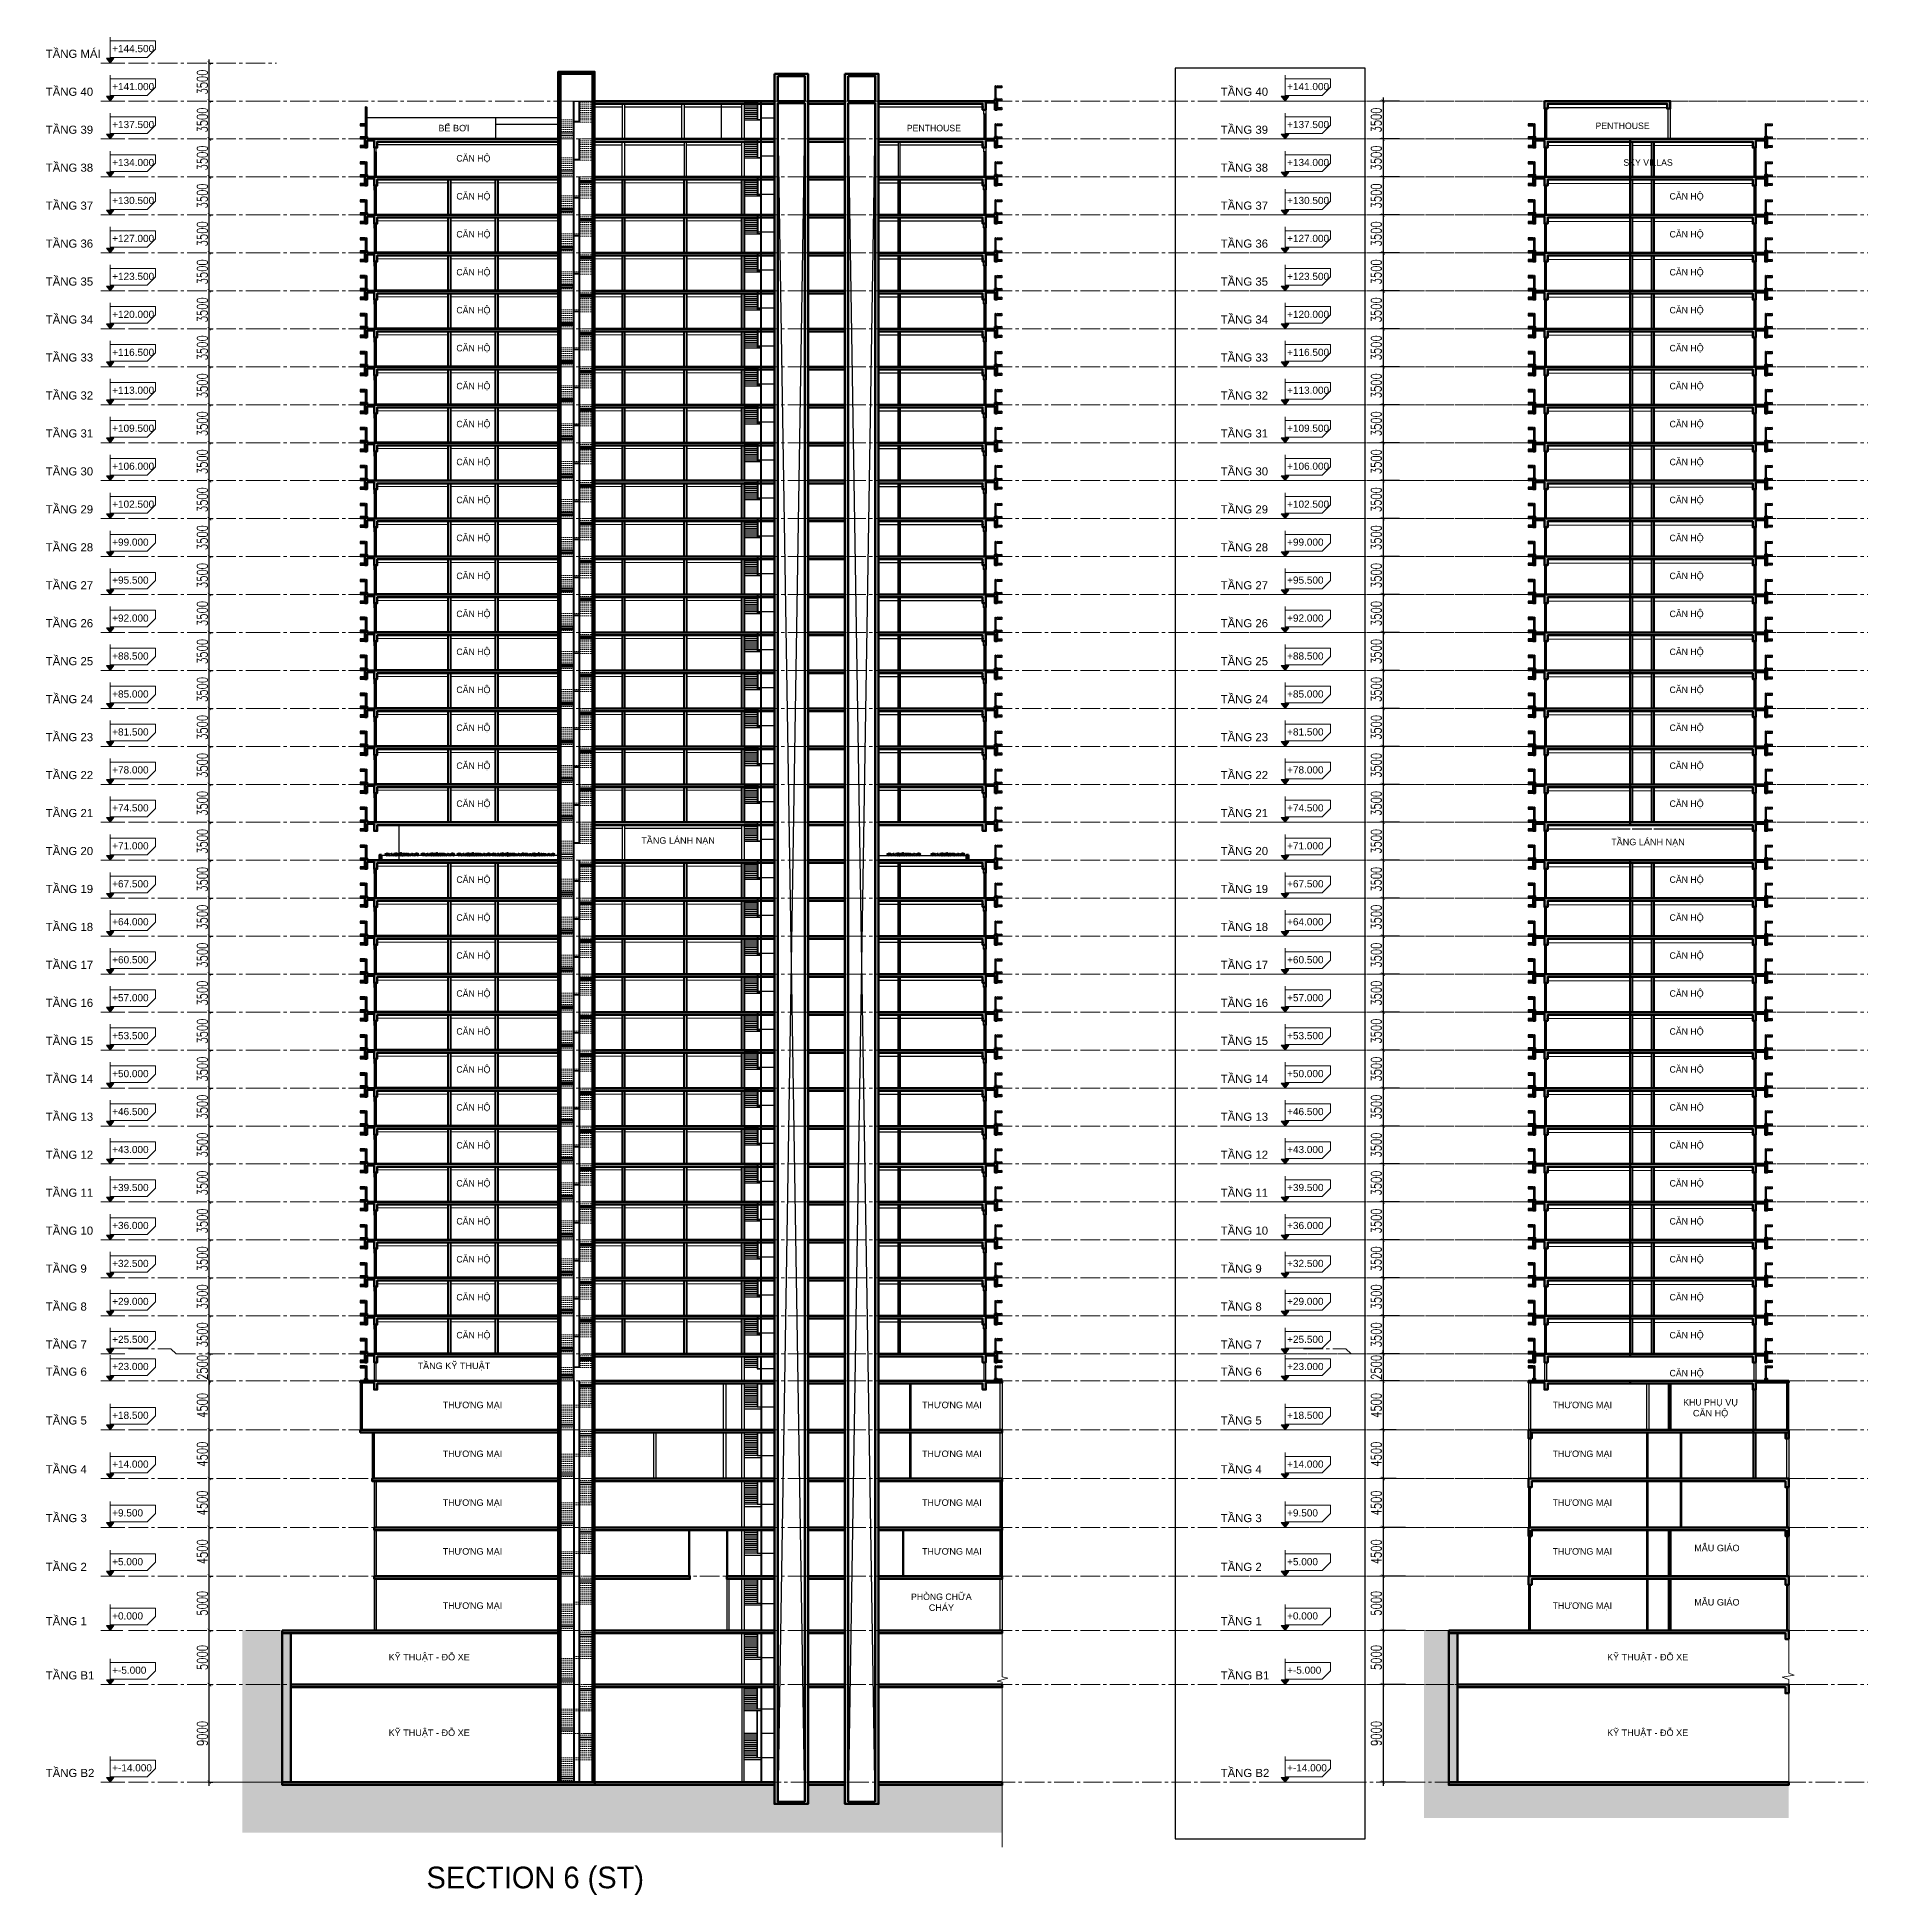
# Model space of a CAD drawing. Header units: millimetres. Extents: x 573003 to 1294762, y -9906 to 413061.
# Drawn here: x 1125934 to 1294762, y -9906 to 161362 of the extents above; entities that cross this region are included whole.
import ezdxf
from ezdxf.xclip import XClip

# ---------------------------------------------------------------- set-up
doc = ezdxf.new("R2010")
doc.units = ezdxf.units.MM
doc.header["$MEASUREMENT"] = 0
doc.linetypes.add('HIDDEN', pattern=[0.375, 0.25, -0.125])
doc.linetypes.add('IMPORT-CE', pattern=[135, 90, -15, 15, -15])
doc.layers.get('DEFPOINTS').update_dxf_attribs({"color": 5, "lineweight": 0})
for name, color, linetype in [('A-ANNO-DIMS', 50, 'Continuous'), ('A-ANNO-ROOM', 50, 'Continuous'), ('A-ELEV-13FINE', 8, 'Continuous'), ('A-ELEV-15FINE', 1, 'Continuous'), ('A-ELEV-18LIGHT', 135, 'Continuous'), ('A-ELEV-40HEAVY', 90, 'Continuous'), ('A-ELEV-PATT 3', 251, 'Continuous'), ('A-FLOR-STRS', 1, 'Continuous'), ('A-GRID-01$0$A-ANNO-DIMS', 50, 'Continuous'), ('A-GRID-SYM', 50, 'Continuous'), ('A-WALL-FNSH', 200, 'Continuous'), ('A-WALL-PATT', 251, 'Continuous'), ('HBA-DW-WIN', 1, 'Continuous')]:
    doc.layers.add(name, color=color, linetype=linetype)
for name, color, linetype, lineweight in [('KT-Chu viet', 255, 'Continuous', 20), ('KT-Kich thuoc', 159, 'Continuous', 18), ('KT-Net cat', 1, 'Continuous', 40), ('KT-Net cot', 2, 'Continuous', 50), ('KT-Net manh', 251, 'Continuous', 13), ('KT-Net thay', 7, 'Continuous', 25), ('KT-Net truc', 18, 'Continuous', 15), ('TEXT', 7, 'Continuous', 20)]:
    doc.layers.add(name, color=color, linetype=linetype, lineweight=lineweight)
doc.styles.add('Arial', font='arial.ttf')
doc.styles.add('DIM', font='vnsimli.shx', dxfattribs={"width": 0.7})
doc.styles.add('font unicode ccu', font='arial.ttf')
doc.styles.add('HBA-Text', font='GOTHIC.TTF')
doc.styles.get("Standard").update_dxf_attribs({"font": 'arial.ttf'})
doc.dimstyles.new('CCU  KT1-320 A1', dxfattribs={"dimscale": 320, "dimtxt": 3, "dimasz": 1, "dimexe": 1, "dimexo": 0, "dimgap": 0.5, "dimtad": 1, "dimdec": 0, "dimdsep": 46, "dimtxsty": 'DIM', "dimblk1": 'ARCHTICK', "dimblk2": 'ARCHTICK', "dimsah": 1, "dimcen": 0, "dimdle": 1, "dimclrd": 256, "dimclre": 256, "dimclrt": 31, "dimadec": 0, "dimazin": 0, "dimtfac": 1, "dimtdec": 0, "dimtix": 1, "dimtmove": 1, "dimatfit": 3, "dimldrblk": 'DOT', "dimfxl": 8, "dimtolj": 1, "dimarcsym": 0})

msp = doc.modelspace()

# ---------------------------------------------------------------- texts
at = {"layer": 'A-ANNO-ROOM', "ltscale": 800, "extrusion": (-1.24708e-05, 4.39787e-06, 1), "char_height": 600, "attachment_point": 2, "text_direction": (1, 0, 1.2e-05), "style": 'HBA-Text'}
for s, insert, width in [('B{\\fArial|b0|i0|c0|p34;Ể BƠI}', (1164375.4, 153280.2, -7.7), 6000), ('PENTHOUSE', (1208630.9, 153280.2, -7.7), 6000), ('T{\\fArial|b0|i0|c0|p34;ẦNG LÁNH NẠN}', (1185048.1, 87601.1, -7), 8370.447), ('T{\\fArial|b0|i0|c0|p34;ẦNG KỸ THUẬT}', (1164375.4, 39167.3, -6.5), 7321.884), ('PHÒNG CH{\\fArial|b0|i0|c0|p34;ỮA CHÁY}', (1209325.1, 17874.2, -6.3), 6000)]:
    msp.add_mtext(s, dxfattribs=dict(at, insert=insert, width=width))
at = {"layer": 'A-ANNO-ROOM', "ltscale": 800, "extrusion": (-2.70177e-05, 1.89523e-05, 1), "char_height": 600, "attachment_point": 2, "text_direction": (1, 0, 2.7e-05), "style": 'HBA-Text'}
for s, insert, width in [('PENTHOUSE', (1272140.6, 153489.6, 181.8), 6000), ('SKY VILLAS ', (1274494.1, 150105.7, 181.9), 6000), ('T{\\fArial|b0|i0|c0|p34;ẦNG LÁNH NẠN}', (1274494.1, 87459.4, 181.9), 7903.235)]:
    msp.add_mtext(s, dxfattribs=dict(at, insert=insert, width=width))
at = {"layer": 'A-ANNO-ROOM', "ltscale": 800, "extrusion": (2.65424e-07, 1.15182e-05, 1), "char_height": 600, "width": 13407.117, "attachment_point": 2, "text_direction": (1, 0, 0), "style": 'HBA-Text'}
for insert in [(1162098.5, 12313.6, 4), (1274463.7, 12313.6, 4), (1162098.5, 5340.8, 4), (1274463.7, 5340.8, 4)]:
    msp.add_mtext('K{\\fArial|b0|i0|c0|p34;Ỹ THUẬT - ĐỖ XE}', dxfattribs=dict(at, insert=insert))
at = {"layer": 'DEFPOINTS', "ltscale": 800, "extrusion": (2.33781e-19, 1.12124e-05, 1), "insert": (1171868.6, -7304.1, -20.6), "char_height": 2000, "width": 14952042.736, "attachment_point": 2, "text_direction": (1, 0, 0), "style": 'HBA-Text'}
msp.add_mtext('\\A1;SECTION 6 (ST)', dxfattribs=at)

# ---------------------------------------------------------------- blocks, each defined once
blk = doc.blocks.new('1')
at = {"layer": 'A-GRID-01$0$A-ANNO-DIMS'}
for p, q in [((-85207, -52456), (-84757, -52256)), ((-85207, -52256), (-84757, -52456))]:
    blk.add_line(p, q, dxfattribs=at)
at = {"layer": 'A-GRID-01$0$A-ANNO-DIMS', "elevation": 0}
blk.add_lwpolyline([(-84757, -52256), (-85207, -52256), (-85207, -52456), (-84757, -52456)], close=True, dxfattribs=at)
blk = doc.blocks.new('Floor - ST -S7')
at = {"layer": 'A-WALL-PATT', "extrusion": (1.18372e-05, -1.16503e-05, 1)}
h = blk.add_hatch(color=256, dxfattribs=at)
h.dxf.hatch_style = 1
h.paths.add_polyline_path([(-849, 0), (7900, 0), (7900, -250), (300, -250), (300, -800), (0, -800), (0, -150), (-849, -150), (-849, -800), (-1049, -800), (-1049, 200), (-849, 200)])
at = {"layer": 'A-WALL-PATT', "extrusion": (-1.18372e-05, -1.16503e-05, 1)}
h = blk.add_hatch(color=256, dxfattribs=at)
h.dxf.hatch_style = 1
h.paths.add_polyline_path([(20350, 0), (7900, -1), (7900, -251), (19201, -250), (19201, -800), (19501, -800), (19501, -150), (20350, -150), (20350, -800), (20550, -800), (20550, 200), (20350, 200)])
at = {"layer": 'A-ANNO-DIMS', "extrusion": (1.18372e-05, -1.11509e-05, 1)}
for elevation in [17, -1]:
    blk.add_lwpolyline([(-863, 200), (-1049, 200), (-1049, 188), (-863, 188)], close=True, dxfattribs=dict(at, elevation=elevation))
for points, elevation in [([(-981, 200), (-981, 1400)], 47), ([(-981, 200), (-981, 1400)], 30), ([(-931, 200), (-931, 1400)], 47), ([(-931, 200), (-931, 1400)], 30)]:
    blk.add_lwpolyline(points, dxfattribs=dict(at, elevation=elevation))
at = {"layer": 'A-ANNO-DIMS', "extrusion": (-1.18372e-05, -1.11509e-05, 1)}
for elevation in [16, -2]:
    blk.add_lwpolyline([(20364, 200), (20550, 200), (20550, 188), (20364, 188)], close=True, dxfattribs=dict(at, elevation=elevation))
for points, elevation in [([(20432, 200), (20432, 1400)], 46), ([(20432, 200), (20432, 1400)], 28), ([(20482, 200), (20482, 1400)], 46), ([(20482, 200), (20482, 1400)], 28)]:
    blk.add_lwpolyline(points, dxfattribs=dict(at, elevation=elevation))
at = {"layer": 'A-ELEV-15FINE', "extrusion": (1.18372e-05, -1.11509e-05, 1)}
for points, elevation in [([(-1021, 205), (-999, 205), (-999, 200), (-1021, 200)], 17), ([(-1021, 205), (-999, 205), (-999, 200), (-1021, 200)], -1), ([(-891, 205), (-913, 205), (-913, 200), (-891, 200)], 17), ([(-891, 205), (-913, 205), (-913, 200), (-891, 200)], -1)]:
    blk.add_lwpolyline(points, close=True, dxfattribs=dict(at, elevation=elevation))
for points, elevation in [([(-1014, 205), (-1014, 208), (-1005, 208), (-1005, 205)], 47), ([(-1014, 205), (-1014, 208), (-1005, 208), (-1005, 205)], 30), ([(-898, 205), (-898, 208), (-906, 208), (-906, 205)], 47), ([(-898, 205), (-898, 208), (-906, 208), (-906, 205)], 30)]:
    blk.add_lwpolyline(points, dxfattribs=dict(at, elevation=elevation))
at = {"layer": 'A-ELEV-15FINE', "linetype": 'HIDDEN', "extrusion": (1.18372e-05, -1.11509e-05, 1)}
for points, elevation in [([(-1005, 200), (-1005, 123), (-1014, 123), (-1014, 200)], 47), ([(-1005, 200), (-1005, 123), (-1014, 123), (-1014, 200)], 30), ([(-906, 200), (-906, 123), (-898, 123), (-898, 200)], 47), ([(-906, 200), (-906, 123), (-898, 123), (-898, 200)], 30)]:
    blk.add_lwpolyline(points, dxfattribs=dict(at, elevation=elevation))
at = {"layer": 'A-ELEV-15FINE', "linetype": 'Continuous', "extrusion": (1.18372e-05, -1.11509e-05, 1)}
for points, elevation in [([(-931, 1120), (-906, 1120)], 47), ([(-931, 1120), (-906, 1120)], 30), ([(-931, 1110), (-906, 1110)], 47), ([(-931, 1110), (-906, 1110)], 30), ([(-931, 365), (-906, 365)], 47), ([(-931, 365), (-906, 365)], 30), ([(-931, 355), (-906, 355)], 47), ([(-931, 355), (-906, 355)], 30)]:
    blk.add_lwpolyline(points, dxfattribs=dict(at, elevation=elevation))
for points, elevation in [([(-883, 1102), (-886, 1102), (-886, 1127), (-883, 1127)], 17), ([(-883, 1102), (-886, 1102), (-886, 1127), (-883, 1127)], -1), ([(-883, 372), (-886, 372), (-886, 347), (-883, 347)], 17), ([(-883, 372), (-886, 372), (-886, 347), (-883, 347)], -1)]:
    blk.add_lwpolyline(points, close=True, dxfattribs=dict(at, elevation=elevation))
at = {"layer": 'A-ELEV-15FINE', "linetype": 'Continuous', "extrusion": (-1.18372e-05, -1.11509e-05, 1)}
for points, elevation in [([(20384, 1102), (20387, 1102), (20387, 1127), (20384, 1127)], 16), ([(20384, 1102), (20387, 1102), (20387, 1127), (20384, 1127)], -2), ([(20384, 372), (20387, 372), (20387, 347), (20384, 347)], 16), ([(20384, 372), (20387, 372), (20387, 347), (20384, 347)], -2)]:
    blk.add_lwpolyline(points, close=True, dxfattribs=dict(at, elevation=elevation))
at = {"layer": 'A-ELEV-15FINE', "extrusion": (-1.18372e-05, -1.11509e-05, 1)}
for points, elevation in [([(20392, 205), (20414, 205), (20414, 200), (20392, 200)], 16), ([(20392, 205), (20414, 205), (20414, 200), (20392, 200)], -2), ([(20522, 205), (20500, 205), (20500, 200), (20522, 200)], 16), ([(20522, 205), (20500, 205), (20500, 200), (20522, 200)], -2)]:
    blk.add_lwpolyline(points, close=True, dxfattribs=dict(at, elevation=elevation))
for points, elevation in [([(20399, 205), (20399, 208), (20407, 208), (20407, 205)], 46), ([(20399, 205), (20399, 208), (20407, 208), (20407, 205)], 28), ([(20515, 205), (20515, 208), (20507, 208), (20507, 205)], 46), ([(20515, 205), (20515, 208), (20507, 208), (20507, 205)], 28)]:
    blk.add_lwpolyline(points, dxfattribs=dict(at, elevation=elevation))
at = {"layer": 'A-ELEV-15FINE', "linetype": 'HIDDEN', "extrusion": (-1.18372e-05, -1.11509e-05, 1)}
for points, elevation in [([(20407, 200), (20407, 123), (20399, 123), (20399, 200)], 46), ([(20407, 200), (20407, 123), (20399, 123), (20399, 200)], 28), ([(20507, 200), (20507, 123), (20515, 123), (20515, 200)], 46), ([(20507, 200), (20507, 123), (20515, 123), (20515, 200)], 28)]:
    blk.add_lwpolyline(points, dxfattribs=dict(at, elevation=elevation))
at = {"layer": 'A-ELEV-15FINE', "linetype": 'Continuous', "extrusion": (-1.18372e-05, -1.11509e-05, 1)}
for points, elevation in [([(20432, 1120), (20407, 1120)], 46), ([(20432, 1120), (20407, 1120)], 28), ([(20432, 1110), (20407, 1110)], 46), ([(20432, 1110), (20407, 1110)], 28), ([(20432, 365), (20407, 365)], 46), ([(20432, 365), (20407, 365)], 28), ([(20432, 355), (20407, 355)], 46), ([(20432, 355), (20407, 355)], 28)]:
    blk.add_lwpolyline(points, dxfattribs=dict(at, elevation=elevation))
at = {"layer": 'A-ELEV-18LIGHT', "extrusion": (1.18372e-05, -1.11509e-05, 1)}
for elevation in [47, 30]:
    blk.add_lwpolyline([(-886, 265), (-891, 260), (-901, 260), (-906, 265), (-906, 1395), (-901, 1400), (-891, 1400), (-886, 1395), (-886, 265)], dxfattribs=dict(at, elevation=elevation))
at = {"layer": 'A-ELEV-18LIGHT', "extrusion": (-1.18372e-05, -1.11509e-05, 1)}
for elevation in [46, 28]:
    blk.add_lwpolyline([(20387, 265), (20392, 260), (20402, 260), (20407, 265), (20407, 1395), (20402, 1400), (20392, 1400), (20387, 1395), (20387, 265)], dxfattribs=dict(at, elevation=elevation))
at = {"layer": 'A-ELEV-40HEAVY', "extrusion": (1.18372e-05, -1.11509e-05, 1)}
for p, q in [((-849, 200, 47), (-1049, 200, 47)), ((-849, 200, 30), (-1049, 200, 30))]:
    blk.add_line(p, q, dxfattribs=at)
at = {"layer": 'A-ELEV-40HEAVY', "extrusion": (-1.18372e-05, -1.11509e-05, 1)}
for p, q in [((20350, 200, 46), (20550, 200, 46)), ((20350, 200, 29), (20550, 200, 29))]:
    blk.add_line(p, q, dxfattribs=at)
at = {"layer": 'A-ELEV-PATT 3', "linetype": 'Continuous', "extrusion": (1.18372e-05, -1.11509e-05, 1)}
for p, q in [((-902, 261, 47), (-902, 1399, 47)), ((-902, 261, 30), (-902, 1399, 30)), ((-896, 260, 47), (-896, 1400, 47)), ((-896, 260, 30), (-896, 1400, 30)), ((-889, 261, 47), (-889, 1399, 47)), ((-889, 261, 30), (-889, 1399, 30))]:
    blk.add_line(p, q, dxfattribs=at)
at = {"layer": 'A-ELEV-PATT 3', "linetype": 'Continuous', "extrusion": (-1.18372e-05, -1.11509e-05, 1)}
for p, q in [((20391, 261, 46), (20391, 1399, 46)), ((20391, 261, 29), (20391, 1399, 29)), ((20397, 260, 46), (20397, 1400, 46)), ((20397, 260, 29), (20397, 1400, 29)), ((20403, 261, 46), (20403, 1399, 46)), ((20403, 261, 29), (20403, 1399, 29))]:
    blk.add_line(p, q, dxfattribs=at)
at = {"layer": 'A-GRID-01$0$A-ANNO-DIMS', "extrusion": (1.18372e-05, -1.11509e-05, 1)}
for p, q in [((-931, 1400, 47), (-981, 1400, 47)), ((-931, 1400, 30), (-981, 1400, 30))]:
    blk.add_line(p, q, dxfattribs=at)
at = {"layer": 'A-GRID-01$0$A-ANNO-DIMS', "extrusion": (-1.18372e-05, -1.11509e-05, 1)}
for p, q in [((20432, 1400, 46), (20482, 1400, 46)), ((20432, 1400, 29), (20482, 1400, 29))]:
    blk.add_line(p, q, dxfattribs=at)
at = {"layer": 'A-GRID-01$0$A-ANNO-DIMS', "extrusion": (1.18372e-05, -1.11509e-05, 1)}
for elevation in [17, -1]:
    blk.add_lwpolyline([(-1049, 1265), (-1049, 1285), (-981, 1285), (-981, 1265)], close=True, dxfattribs=dict(at, elevation=elevation))
at = {"layer": 'A-GRID-01$0$A-ANNO-DIMS', "extrusion": (-1.18372e-05, -1.11509e-05, 1)}
for elevation in [16, -2]:
    blk.add_lwpolyline([(20550, 1265), (20550, 1285), (20482, 1285), (20482, 1265)], close=True, dxfattribs=dict(at, elevation=elevation))
at = {"layer": 'KT-Net cat', "elevation": -1}
for points in [[(7900, 0), (7900, 3250), (8101, 3250), (8101, 0)], [(9899, 0), (9899, 3250), (10100, 3250), (10100, 0)]]:
    blk.add_lwpolyline(points, close=True, dxfattribs=at)
at = {"layer": 'KT-Net cot', "extrusion": (1.21744e-05, -1.16503e-05, 1), "elevation": 18}
blk.add_lwpolyline([(-1049, 0), (7900, 0), (7900, -250), (300, -250), (300, -800), (0, -800), (0, -150), (-849, -150), (-849, -800), (-1049, -800), (-1049, 200), (-849, 200), (-849, 0)], dxfattribs=at)
at = {"layer": 'KT-Net cot', "extrusion": (-1.21744e-05, -1.16503e-05, 1), "elevation": -1}
blk.add_lwpolyline([(20550, 0), (7900, 0), (7900, -250), (19201, -250), (19201, -800), (19501, -800), (19501, -150), (20350, -150), (20350, -800), (20550, -800), (20550, 200), (20350, 200), (20350, 0)], dxfattribs=at)
at = {"layer": 'KT-Net manh', "extrusion": (-6.22992e-08, -1.16503e-05, 1)}
for p, q in [((100, 2700, 7), (100, 0, 0)), ((200, 2700, 7), (200, 0, 0))]:
    blk.add_line(p, q, dxfattribs=at)
at = {"layer": 'KT-Net manh'}
for p, q in [((200, 2900, -1), (7900, 2900, -1)), ((8101, 2900, -1), (9899, 2900, -1)), ((10100, 2900, -1), (19301, 2900, -1))]:
    blk.add_line(p, q, dxfattribs=at)
at = {"layer": 'KT-Net manh', "extrusion": (6.22992e-08, -1.16503e-05, 1)}
for p, q in [((19301, 2700, 6), (19301, 0, -1)), ((19401, 2700, 6), (19401, 0, -1))]:
    blk.add_line(p, q, dxfattribs=at)
at = {"layer": 'KT-Net thay', "extrusion": (-6.22992e-08, -1.16503e-05, 1)}
blk.add_line((0, 2700, 7), (0, 0), dxfattribs=at)
at = {"layer": 'KT-Net thay', "extrusion": (6.22992e-08, -1.16503e-05, 1)}
blk.add_line((19501, 2700, 6), (19501, 0, -1), dxfattribs=at)
at = {"layer": 'A-GRID-01$0$A-ANNO-DIMS', "extrusion": (1.18372e-05, -1.11509e-05, 1), "rotation": 0.0003322581573757316}
for p in [(83708, 53657, 18), (83708, 53657, 0), (83708, 52457, 18), (83708, 52457, 0), (83708, 51657, 18), (83708, 51657, 0)]:
    blk.add_blockref('1', p, dxfattribs=at)
at = {"layer": 'A-GRID-01$0$A-ANNO-DIMS', "extrusion": (1.18372e-05, 1.11509e-05, -1), "zscale": -1, "rotation": 0.000332258153339607}
for p in [(64207, 53657, -16), (64207, 53657, 1), (64207, 52457, -16), (64207, 52457, 1), (64207, 51657, -16), (64207, 51657, 1)]:
    blk.add_blockref('1', p, dxfattribs=at)
blk = doc.blocks.new('_ARCHTICK')
at = {"color": 0, "linetype": 'ByBlock', "const_width": 0.15}
blk.add_lwpolyline([(-0.5, -0.5), (0.5, 0.5)], dxfattribs=at)
blk = doc.blocks.new('*D151')
at = {"layer": 'DEFPOINTS', "color": 0, "transparency": 16777216}
for p in [(0, 5000), (0, 5000), (0, 0)]:
    blk.add_point(p, dxfattribs=at)
at = {"layer": 'KT-Kich thuoc', "lineweight": -2, "transparency": 16777216}
for p, q in [((0, -320), (0, 5320)), ((0, 5000), (320, 5000)), ((0, 0), (320, 0))]:
    blk.add_line(p, q, dxfattribs=at)
at = {"layer": 'KT-Kich thuoc', "lineweight": -2, "transparency": 16777216, "xscale": 320, "yscale": 320, "zscale": 320}
for p, rotation in [((0, 5000), 90), ((0, 0), 270)]:
    blk.add_blockref('_ARCHTICK', p, dxfattribs=dict(at, rotation=rotation))
at = {"layer": 'KT-Kich thuoc', "color": 31, "transparency": 16777216, "insert": (-640, 2500), "char_height": 960, "attachment_point": 5, "rotation": 90, "style": 'DIM'}
blk.add_mtext('\\A1;5000', dxfattribs=at)
blk = doc.blocks.new('_Dot')
at = {"color": 0, "linetype": 'ByBlock', "lineweight": -2}
blk.add_line((-0.5, 0), (-1, 0), dxfattribs=at)
at = {"color": 0, "linetype": 'ByBlock', "const_width": 0.5}
blk.add_lwpolyline([(-0.25, 0, 1), (0.25, 0, 1)], format="xyb", close=True, dxfattribs=at)
blk = doc.blocks.new('*D152')
at = {"layer": 'DEFPOINTS', "color": 0, "transparency": 16777216}
for p in [(0, 9500), (0, 9500), (0, 5000)]:
    blk.add_point(p, dxfattribs=at)
at = {"layer": 'KT-Kich thuoc', "lineweight": -2, "transparency": 16777216}
for p, q in [((0, 4680), (0, 9820)), ((0, 9500), (320, 9500)), ((0, 5000), (320, 5000))]:
    blk.add_line(p, q, dxfattribs=at)
at = {"layer": 'KT-Kich thuoc', "lineweight": -2, "transparency": 16777216, "xscale": 320, "yscale": 320, "zscale": 320}
for p, rotation in [((0, 9500), 90), ((0, 5000), 270)]:
    blk.add_blockref('_ARCHTICK', p, dxfattribs=dict(at, rotation=rotation))
at = {"layer": 'KT-Kich thuoc', "color": 31, "transparency": 16777216, "insert": (-640, 7250), "char_height": 960, "attachment_point": 5, "rotation": 90, "style": 'DIM'}
blk.add_mtext('\\A1;4500', dxfattribs=at)
blk = doc.blocks.new('*D153')
at = {"layer": 'DEFPOINTS', "color": 0, "transparency": 16777216}
for p in [(0, 25500), (0, 25500), (0, 23000)]:
    blk.add_point(p, dxfattribs=at)
at = {"layer": 'KT-Kich thuoc', "lineweight": -2, "transparency": 16777216}
for p, q in [((0, 25500), (0, 25820)), ((0, 25500), (320, 25500)), ((0, 23000), (0, 25500)), ((0, 23000), (320, 23000)), ((0, 23000), (0, 22680))]:
    blk.add_line(p, q, dxfattribs=at)
at = {"layer": 'KT-Kich thuoc', "lineweight": -2, "transparency": 16777216, "xscale": 320, "yscale": 320, "zscale": 320}
for p, rotation in [((0, 25500), 270), ((0, 23000), 90)]:
    blk.add_blockref('_ARCHTICK', p, dxfattribs=dict(at, rotation=rotation))
at = {"layer": 'KT-Kich thuoc', "color": 31, "transparency": 16777216, "insert": (-640, 24250), "char_height": 960, "attachment_point": 5, "rotation": 90, "style": 'DIM'}
blk.add_mtext('\\A1;2500', dxfattribs=at)
blk = doc.blocks.new('*D154')
at = {"layer": 'DEFPOINTS', "color": 0, "transparency": 16777216}
for p in [(0, 29000), (0, 29000), (0, 25500)]:
    blk.add_point(p, dxfattribs=at)
at = {"layer": 'KT-Kich thuoc', "lineweight": -2, "transparency": 16777216}
for p, q in [((0, 25180), (0, 29320)), ((0, 29000), (320, 29000)), ((0, 25500), (320, 25500))]:
    blk.add_line(p, q, dxfattribs=at)
at = {"layer": 'KT-Kich thuoc', "lineweight": -2, "transparency": 16777216, "xscale": 320, "yscale": 320, "zscale": 320}
for p, rotation in [((0, 29000), 90), ((0, 25500), 270)]:
    blk.add_blockref('_ARCHTICK', p, dxfattribs=dict(at, rotation=rotation))
at = {"layer": 'KT-Kich thuoc', "color": 31, "transparency": 16777216, "insert": (-640, 27250), "char_height": 960, "attachment_point": 5, "rotation": 90, "style": 'DIM'}
blk.add_mtext('\\A1;3500', dxfattribs=at)
blk = doc.blocks.new('*D155')
at = {"layer": 'DEFPOINTS', "color": 0, "transparency": 16777216}
for p in [(0, 32500), (0, 32500), (0, 29000)]:
    blk.add_point(p, dxfattribs=at)
at = {"layer": 'KT-Kich thuoc', "lineweight": -2, "transparency": 16777216}
for p, q in [((0, 28680), (0, 32820)), ((0, 32500), (320, 32500)), ((0, 29000), (320, 29000))]:
    blk.add_line(p, q, dxfattribs=at)
at = {"layer": 'KT-Kich thuoc', "lineweight": -2, "transparency": 16777216, "xscale": 320, "yscale": 320, "zscale": 320}
for p, rotation in [((0, 32500), 90), ((0, 29000), 270)]:
    blk.add_blockref('_ARCHTICK', p, dxfattribs=dict(at, rotation=rotation))
at = {"layer": 'KT-Kich thuoc', "color": 31, "transparency": 16777216, "insert": (-640, 30750), "char_height": 960, "attachment_point": 5, "rotation": 90, "style": 'DIM'}
blk.add_mtext('\\A1;3500', dxfattribs=at)
blk = doc.blocks.new('*D156')
at = {"layer": 'DEFPOINTS', "color": 0, "transparency": 16777216}
for p in [(0, 36000), (0, 36000), (0, 32500)]:
    blk.add_point(p, dxfattribs=at)
at = {"layer": 'KT-Kich thuoc', "lineweight": -2, "transparency": 16777216}
for p, q in [((0, 32180), (0, 36320)), ((0, 36000), (320, 36000)), ((0, 32500), (320, 32500))]:
    blk.add_line(p, q, dxfattribs=at)
at = {"layer": 'KT-Kich thuoc', "lineweight": -2, "transparency": 16777216, "xscale": 320, "yscale": 320, "zscale": 320}
for p, rotation in [((0, 36000), 90), ((0, 32500), 270)]:
    blk.add_blockref('_ARCHTICK', p, dxfattribs=dict(at, rotation=rotation))
at = {"layer": 'KT-Kich thuoc', "color": 31, "transparency": 16777216, "insert": (-640, 34250), "char_height": 960, "attachment_point": 5, "rotation": 90, "style": 'DIM'}
blk.add_mtext('\\A1;3500', dxfattribs=at)
blk = doc.blocks.new('*D157')
at = {"layer": 'DEFPOINTS', "color": 0, "transparency": 16777216}
for p in [(0, 39500), (0, 39500), (0, 36000)]:
    blk.add_point(p, dxfattribs=at)
at = {"layer": 'KT-Kich thuoc', "lineweight": -2, "transparency": 16777216}
for p, q in [((0, 35680), (0, 39820)), ((0, 39500), (320, 39500)), ((0, 36000), (320, 36000))]:
    blk.add_line(p, q, dxfattribs=at)
at = {"layer": 'KT-Kich thuoc', "lineweight": -2, "transparency": 16777216, "xscale": 320, "yscale": 320, "zscale": 320}
for p, rotation in [((0, 39500), 90), ((0, 36000), 270)]:
    blk.add_blockref('_ARCHTICK', p, dxfattribs=dict(at, rotation=rotation))
at = {"layer": 'KT-Kich thuoc', "color": 31, "transparency": 16777216, "insert": (-640, 37750), "char_height": 960, "attachment_point": 5, "rotation": 90, "style": 'DIM'}
blk.add_mtext('\\A1;3500', dxfattribs=at)
blk = doc.blocks.new('*D158')
at = {"layer": 'DEFPOINTS', "color": 0, "transparency": 16777216}
for p in [(0, 43000), (0, 43000), (0, 39500)]:
    blk.add_point(p, dxfattribs=at)
at = {"layer": 'KT-Kich thuoc', "lineweight": -2, "transparency": 16777216}
for p, q in [((0, 39180), (0, 43320)), ((0, 43000), (320, 43000)), ((0, 39500), (320, 39500))]:
    blk.add_line(p, q, dxfattribs=at)
at = {"layer": 'KT-Kich thuoc', "lineweight": -2, "transparency": 16777216, "xscale": 320, "yscale": 320, "zscale": 320}
for p, rotation in [((0, 43000), 90), ((0, 39500), 270)]:
    blk.add_blockref('_ARCHTICK', p, dxfattribs=dict(at, rotation=rotation))
at = {"layer": 'KT-Kich thuoc', "color": 31, "transparency": 16777216, "insert": (-640, 41250), "char_height": 960, "attachment_point": 5, "rotation": 90, "style": 'DIM'}
blk.add_mtext('\\A1;3500', dxfattribs=at)
blk = doc.blocks.new('*D159')
at = {"layer": 'DEFPOINTS', "color": 0, "transparency": 16777216}
for p in [(0, 46500), (0, 46500), (0, 43000)]:
    blk.add_point(p, dxfattribs=at)
at = {"layer": 'KT-Kich thuoc', "lineweight": -2, "transparency": 16777216}
for p, q in [((0, 42680), (0, 46820)), ((0, 46500), (320, 46500)), ((0, 43000), (320, 43000))]:
    blk.add_line(p, q, dxfattribs=at)
at = {"layer": 'KT-Kich thuoc', "lineweight": -2, "transparency": 16777216, "xscale": 320, "yscale": 320, "zscale": 320}
for p, rotation in [((0, 46500), 90), ((0, 43000), 270)]:
    blk.add_blockref('_ARCHTICK', p, dxfattribs=dict(at, rotation=rotation))
at = {"layer": 'KT-Kich thuoc', "color": 31, "transparency": 16777216, "insert": (-640, 44750), "char_height": 960, "attachment_point": 5, "rotation": 90, "style": 'DIM'}
blk.add_mtext('\\A1;3500', dxfattribs=at)
blk = doc.blocks.new('*D160')
at = {"layer": 'DEFPOINTS', "color": 0, "transparency": 16777216}
for p in [(0, 50000), (0, 50000), (0, 46500)]:
    blk.add_point(p, dxfattribs=at)
at = {"layer": 'KT-Kich thuoc', "lineweight": -2, "transparency": 16777216}
for p, q in [((0, 46180), (0, 50320)), ((0, 50000), (320, 50000)), ((0, 46500), (320, 46500))]:
    blk.add_line(p, q, dxfattribs=at)
at = {"layer": 'KT-Kich thuoc', "lineweight": -2, "transparency": 16777216, "xscale": 320, "yscale": 320, "zscale": 320}
for p, rotation in [((0, 50000), 90), ((0, 46500), 270)]:
    blk.add_blockref('_ARCHTICK', p, dxfattribs=dict(at, rotation=rotation))
at = {"layer": 'KT-Kich thuoc', "color": 31, "transparency": 16777216, "insert": (-640, 48250), "char_height": 960, "attachment_point": 5, "rotation": 90, "style": 'DIM'}
blk.add_mtext('\\A1;3500', dxfattribs=at)
blk = doc.blocks.new('*D161')
at = {"layer": 'DEFPOINTS', "color": 0, "transparency": 16777216}
for p in [(0, 53500), (0, 53500), (0, 50000)]:
    blk.add_point(p, dxfattribs=at)
at = {"layer": 'KT-Kich thuoc', "lineweight": -2, "transparency": 16777216}
for p, q in [((0, 49680), (0, 53820)), ((0, 53500), (320, 53500)), ((0, 50000), (320, 50000))]:
    blk.add_line(p, q, dxfattribs=at)
at = {"layer": 'KT-Kich thuoc', "lineweight": -2, "transparency": 16777216, "xscale": 320, "yscale": 320, "zscale": 320}
for p, rotation in [((0, 53500), 90), ((0, 50000), 270)]:
    blk.add_blockref('_ARCHTICK', p, dxfattribs=dict(at, rotation=rotation))
at = {"layer": 'KT-Kich thuoc', "color": 31, "transparency": 16777216, "insert": (-640, 51750), "char_height": 960, "attachment_point": 5, "rotation": 90, "style": 'DIM'}
blk.add_mtext('\\A1;3500', dxfattribs=at)
blk = doc.blocks.new('*D162')
at = {"layer": 'DEFPOINTS', "color": 0, "transparency": 16777216}
for p in [(0, 57000), (0, 57000), (0, 53500)]:
    blk.add_point(p, dxfattribs=at)
at = {"layer": 'KT-Kich thuoc', "lineweight": -2, "transparency": 16777216}
for p, q in [((0, 53180), (0, 57320)), ((0, 57000), (320, 57000)), ((0, 53500), (320, 53500))]:
    blk.add_line(p, q, dxfattribs=at)
at = {"layer": 'KT-Kich thuoc', "lineweight": -2, "transparency": 16777216, "xscale": 320, "yscale": 320, "zscale": 320}
for p, rotation in [((0, 57000), 90), ((0, 53500), 270)]:
    blk.add_blockref('_ARCHTICK', p, dxfattribs=dict(at, rotation=rotation))
at = {"layer": 'KT-Kich thuoc', "color": 31, "transparency": 16777216, "insert": (-640, 55250), "char_height": 960, "attachment_point": 5, "rotation": 90, "style": 'DIM'}
blk.add_mtext('\\A1;3500', dxfattribs=at)
blk = doc.blocks.new('*D163')
at = {"layer": 'DEFPOINTS', "color": 0, "transparency": 16777216}
for p in [(0, 60500), (0, 60500), (0, 57000)]:
    blk.add_point(p, dxfattribs=at)
at = {"layer": 'KT-Kich thuoc', "lineweight": -2, "transparency": 16777216}
for p, q in [((0, 56680), (0, 60820)), ((0, 60500), (320, 60500)), ((0, 57000), (320, 57000))]:
    blk.add_line(p, q, dxfattribs=at)
at = {"layer": 'KT-Kich thuoc', "lineweight": -2, "transparency": 16777216, "xscale": 320, "yscale": 320, "zscale": 320}
for p, rotation in [((0, 60500), 90), ((0, 57000), 270)]:
    blk.add_blockref('_ARCHTICK', p, dxfattribs=dict(at, rotation=rotation))
at = {"layer": 'KT-Kich thuoc', "color": 31, "transparency": 16777216, "insert": (-640, 58750), "char_height": 960, "attachment_point": 5, "rotation": 90, "style": 'DIM'}
blk.add_mtext('\\A1;3500', dxfattribs=at)
blk = doc.blocks.new('*D164')
at = {"layer": 'DEFPOINTS', "color": 0, "transparency": 16777216}
for p in [(0, 64000), (0, 64000), (0, 60500)]:
    blk.add_point(p, dxfattribs=at)
at = {"layer": 'KT-Kich thuoc', "lineweight": -2, "transparency": 16777216}
for p, q in [((0, 60180), (0, 64320)), ((0, 64000), (320, 64000)), ((0, 60500), (320, 60500))]:
    blk.add_line(p, q, dxfattribs=at)
at = {"layer": 'KT-Kich thuoc', "lineweight": -2, "transparency": 16777216, "xscale": 320, "yscale": 320, "zscale": 320}
for p, rotation in [((0, 64000), 90), ((0, 60500), 270)]:
    blk.add_blockref('_ARCHTICK', p, dxfattribs=dict(at, rotation=rotation))
at = {"layer": 'KT-Kich thuoc', "color": 31, "transparency": 16777216, "insert": (-640, 62250), "char_height": 960, "attachment_point": 5, "rotation": 90, "style": 'DIM'}
blk.add_mtext('\\A1;3500', dxfattribs=at)
blk = doc.blocks.new('*D165')
at = {"layer": 'DEFPOINTS', "color": 0, "transparency": 16777216}
for p in [(0, 67500), (0, 67500), (0, 64000)]:
    blk.add_point(p, dxfattribs=at)
at = {"layer": 'KT-Kich thuoc', "lineweight": -2, "transparency": 16777216}
for p, q in [((0, 63680), (0, 67820)), ((0, 67500), (320, 67500)), ((0, 64000), (320, 64000))]:
    blk.add_line(p, q, dxfattribs=at)
at = {"layer": 'KT-Kich thuoc', "lineweight": -2, "transparency": 16777216, "xscale": 320, "yscale": 320, "zscale": 320}
for p, rotation in [((0, 67500), 90), ((0, 64000), 270)]:
    blk.add_blockref('_ARCHTICK', p, dxfattribs=dict(at, rotation=rotation))
at = {"layer": 'KT-Kich thuoc', "color": 31, "transparency": 16777216, "insert": (-640, 65750), "char_height": 960, "attachment_point": 5, "rotation": 90, "style": 'DIM'}
blk.add_mtext('\\A1;3500', dxfattribs=at)
blk = doc.blocks.new('*D166')
at = {"layer": 'DEFPOINTS', "color": 0, "transparency": 16777216}
for p in [(0, 71000), (0, 71000), (0, 67500)]:
    blk.add_point(p, dxfattribs=at)
at = {"layer": 'KT-Kich thuoc', "lineweight": -2, "transparency": 16777216}
for p, q in [((0, 67180), (0, 71320)), ((0, 71000), (320, 71000)), ((0, 67500), (320, 67500))]:
    blk.add_line(p, q, dxfattribs=at)
at = {"layer": 'KT-Kich thuoc', "lineweight": -2, "transparency": 16777216, "xscale": 320, "yscale": 320, "zscale": 320}
for p, rotation in [((0, 71000), 90), ((0, 67500), 270)]:
    blk.add_blockref('_ARCHTICK', p, dxfattribs=dict(at, rotation=rotation))
at = {"layer": 'KT-Kich thuoc', "color": 31, "transparency": 16777216, "insert": (-640, 69250), "char_height": 960, "attachment_point": 5, "rotation": 90, "style": 'DIM'}
blk.add_mtext('\\A1;3500', dxfattribs=at)
blk = doc.blocks.new('*D167')
at = {"layer": 'DEFPOINTS', "color": 0, "transparency": 16777216}
for p in [(0, 74500), (0, 74500), (0, 71000)]:
    blk.add_point(p, dxfattribs=at)
at = {"layer": 'KT-Kich thuoc', "lineweight": -2, "transparency": 16777216}
for p, q in [((0, 70680), (0, 74820)), ((0, 74500), (320, 74500)), ((0, 71000), (320, 71000))]:
    blk.add_line(p, q, dxfattribs=at)
at = {"layer": 'KT-Kich thuoc', "lineweight": -2, "transparency": 16777216, "xscale": 320, "yscale": 320, "zscale": 320}
for p, rotation in [((0, 74500), 90), ((0, 71000), 270)]:
    blk.add_blockref('_ARCHTICK', p, dxfattribs=dict(at, rotation=rotation))
at = {"layer": 'KT-Kich thuoc', "color": 31, "transparency": 16777216, "insert": (-640, 72750), "char_height": 960, "attachment_point": 5, "rotation": 90, "style": 'DIM'}
blk.add_mtext('\\A1;3500', dxfattribs=at)
blk = doc.blocks.new('*D168')
at = {"layer": 'DEFPOINTS', "color": 0, "transparency": 16777216}
for p in [(0, 78000), (0, 78000), (0, 74500)]:
    blk.add_point(p, dxfattribs=at)
at = {"layer": 'KT-Kich thuoc', "lineweight": -2, "transparency": 16777216}
for p, q in [((0, 74180), (0, 78320)), ((0, 78000), (320, 78000)), ((0, 74500), (320, 74500))]:
    blk.add_line(p, q, dxfattribs=at)
at = {"layer": 'KT-Kich thuoc', "lineweight": -2, "transparency": 16777216, "xscale": 320, "yscale": 320, "zscale": 320}
for p, rotation in [((0, 78000), 90), ((0, 74500), 270)]:
    blk.add_blockref('_ARCHTICK', p, dxfattribs=dict(at, rotation=rotation))
at = {"layer": 'KT-Kich thuoc', "color": 31, "transparency": 16777216, "insert": (-640, 76250), "char_height": 960, "attachment_point": 5, "rotation": 90, "style": 'DIM'}
blk.add_mtext('\\A1;3500', dxfattribs=at)
blk = doc.blocks.new('*D169')
at = {"layer": 'DEFPOINTS', "color": 0, "transparency": 16777216}
for p in [(0, 81500), (0, 81500), (0, 78000)]:
    blk.add_point(p, dxfattribs=at)
at = {"layer": 'KT-Kich thuoc', "lineweight": -2, "transparency": 16777216}
for p, q in [((0, 77680), (0, 81820)), ((0, 81500), (320, 81500)), ((0, 78000), (320, 78000))]:
    blk.add_line(p, q, dxfattribs=at)
at = {"layer": 'KT-Kich thuoc', "lineweight": -2, "transparency": 16777216, "xscale": 320, "yscale": 320, "zscale": 320}
for p, rotation in [((0, 81500), 90), ((0, 78000), 270)]:
    blk.add_blockref('_ARCHTICK', p, dxfattribs=dict(at, rotation=rotation))
at = {"layer": 'KT-Kich thuoc', "color": 31, "transparency": 16777216, "insert": (-640, 79750), "char_height": 960, "attachment_point": 5, "rotation": 90, "style": 'DIM'}
blk.add_mtext('\\A1;3500', dxfattribs=at)
blk = doc.blocks.new('*D170')
at = {"layer": 'DEFPOINTS', "color": 0, "transparency": 16777216}
for p in [(0, 85000), (0, 85000), (0, 81500)]:
    blk.add_point(p, dxfattribs=at)
at = {"layer": 'KT-Kich thuoc', "lineweight": -2, "transparency": 16777216}
for p, q in [((0, 81180), (0, 85320)), ((0, 85000), (320, 85000)), ((0, 81500), (320, 81500))]:
    blk.add_line(p, q, dxfattribs=at)
at = {"layer": 'KT-Kich thuoc', "lineweight": -2, "transparency": 16777216, "xscale": 320, "yscale": 320, "zscale": 320}
for p, rotation in [((0, 85000), 90), ((0, 81500), 270)]:
    blk.add_blockref('_ARCHTICK', p, dxfattribs=dict(at, rotation=rotation))
at = {"layer": 'KT-Kich thuoc', "color": 31, "transparency": 16777216, "insert": (-640, 83250), "char_height": 960, "attachment_point": 5, "rotation": 90, "style": 'DIM'}
blk.add_mtext('\\A1;3500', dxfattribs=at)
blk = doc.blocks.new('*D171')
at = {"layer": 'DEFPOINTS', "color": 0, "transparency": 16777216}
for p in [(0, 88500), (0, 88500), (0, 85000)]:
    blk.add_point(p, dxfattribs=at)
at = {"layer": 'KT-Kich thuoc', "lineweight": -2, "transparency": 16777216}
for p, q in [((0, 84680), (0, 88820)), ((0, 88500), (320, 88500)), ((0, 85000), (320, 85000))]:
    blk.add_line(p, q, dxfattribs=at)
at = {"layer": 'KT-Kich thuoc', "lineweight": -2, "transparency": 16777216, "xscale": 320, "yscale": 320, "zscale": 320}
for p, rotation in [((0, 88500), 90), ((0, 85000), 270)]:
    blk.add_blockref('_ARCHTICK', p, dxfattribs=dict(at, rotation=rotation))
at = {"layer": 'KT-Kich thuoc', "color": 31, "transparency": 16777216, "insert": (-640, 86750), "char_height": 960, "attachment_point": 5, "rotation": 90, "style": 'DIM'}
blk.add_mtext('\\A1;3500', dxfattribs=at)
blk = doc.blocks.new('*D172')
at = {"layer": 'DEFPOINTS', "color": 0, "transparency": 16777216}
for p in [(0, 92000), (0, 92000), (0, 88500)]:
    blk.add_point(p, dxfattribs=at)
at = {"layer": 'KT-Kich thuoc', "lineweight": -2, "transparency": 16777216}
for p, q in [((0, 88180), (0, 92320)), ((0, 92000), (320, 92000)), ((0, 88500), (320, 88500))]:
    blk.add_line(p, q, dxfattribs=at)
at = {"layer": 'KT-Kich thuoc', "lineweight": -2, "transparency": 16777216, "xscale": 320, "yscale": 320, "zscale": 320}
for p, rotation in [((0, 92000), 90), ((0, 88500), 270)]:
    blk.add_blockref('_ARCHTICK', p, dxfattribs=dict(at, rotation=rotation))
at = {"layer": 'KT-Kich thuoc', "color": 31, "transparency": 16777216, "insert": (-640, 90250), "char_height": 960, "attachment_point": 5, "rotation": 90, "style": 'DIM'}
blk.add_mtext('\\A1;3500', dxfattribs=at)
blk = doc.blocks.new('*D173')
at = {"layer": 'DEFPOINTS', "color": 0, "transparency": 16777216}
for p in [(0, 95500), (0, 95500), (0, 92000)]:
    blk.add_point(p, dxfattribs=at)
at = {"layer": 'KT-Kich thuoc', "lineweight": -2, "transparency": 16777216}
for p, q in [((0, 91680), (0, 95820)), ((0, 95500), (320, 95500)), ((0, 92000), (320, 92000))]:
    blk.add_line(p, q, dxfattribs=at)
at = {"layer": 'KT-Kich thuoc', "lineweight": -2, "transparency": 16777216, "xscale": 320, "yscale": 320, "zscale": 320}
for p, rotation in [((0, 95500), 90), ((0, 92000), 270)]:
    blk.add_blockref('_ARCHTICK', p, dxfattribs=dict(at, rotation=rotation))
at = {"layer": 'KT-Kich thuoc', "color": 31, "transparency": 16777216, "insert": (-640, 93750), "char_height": 960, "attachment_point": 5, "rotation": 90, "style": 'DIM'}
blk.add_mtext('\\A1;3500', dxfattribs=at)
blk = doc.blocks.new('*D174')
at = {"layer": 'DEFPOINTS', "color": 0, "transparency": 16777216}
for p in [(0, 99000), (0, 99000), (0, 95500)]:
    blk.add_point(p, dxfattribs=at)
at = {"layer": 'KT-Kich thuoc', "lineweight": -2, "transparency": 16777216}
for p, q in [((0, 95180), (0, 99320)), ((0, 99000), (320, 99000)), ((0, 95500), (320, 95500))]:
    blk.add_line(p, q, dxfattribs=at)
at = {"layer": 'KT-Kich thuoc', "lineweight": -2, "transparency": 16777216, "xscale": 320, "yscale": 320, "zscale": 320}
for p, rotation in [((0, 99000), 90), ((0, 95500), 270)]:
    blk.add_blockref('_ARCHTICK', p, dxfattribs=dict(at, rotation=rotation))
at = {"layer": 'KT-Kich thuoc', "color": 31, "transparency": 16777216, "insert": (-640, 97250), "char_height": 960, "attachment_point": 5, "rotation": 90, "style": 'DIM'}
blk.add_mtext('\\A1;3500', dxfattribs=at)
blk = doc.blocks.new('*D175')
at = {"layer": 'DEFPOINTS', "color": 0, "transparency": 16777216}
for p in [(0, 102500), (0, 102500), (0, 99000)]:
    blk.add_point(p, dxfattribs=at)
at = {"layer": 'KT-Kich thuoc', "lineweight": -2, "transparency": 16777216}
for p, q in [((0, 98680), (0, 102820)), ((0, 102500), (320, 102500)), ((0, 99000), (320, 99000))]:
    blk.add_line(p, q, dxfattribs=at)
at = {"layer": 'KT-Kich thuoc', "lineweight": -2, "transparency": 16777216, "xscale": 320, "yscale": 320, "zscale": 320}
for p, rotation in [((0, 102500), 90), ((0, 99000), 270)]:
    blk.add_blockref('_ARCHTICK', p, dxfattribs=dict(at, rotation=rotation))
at = {"layer": 'KT-Kich thuoc', "color": 31, "transparency": 16777216, "insert": (-640, 100750), "char_height": 960, "attachment_point": 5, "rotation": 90, "style": 'DIM'}
blk.add_mtext('\\A1;3500', dxfattribs=at)
blk = doc.blocks.new('*D176')
at = {"layer": 'DEFPOINTS', "color": 0, "transparency": 16777216}
for p in [(0, 106000), (0, 106000), (0, 102500)]:
    blk.add_point(p, dxfattribs=at)
at = {"layer": 'KT-Kich thuoc', "lineweight": -2, "transparency": 16777216}
for p, q in [((0, 102180), (0, 106320)), ((0, 106000), (320, 106000)), ((0, 102500), (320, 102500))]:
    blk.add_line(p, q, dxfattribs=at)
at = {"layer": 'KT-Kich thuoc', "lineweight": -2, "transparency": 16777216, "xscale": 320, "yscale": 320, "zscale": 320}
for p, rotation in [((0, 106000), 90), ((0, 102500), 270)]:
    blk.add_blockref('_ARCHTICK', p, dxfattribs=dict(at, rotation=rotation))
at = {"layer": 'KT-Kich thuoc', "color": 31, "transparency": 16777216, "insert": (-640, 104250), "char_height": 960, "attachment_point": 5, "rotation": 90, "style": 'DIM'}
blk.add_mtext('\\A1;3500', dxfattribs=at)
blk = doc.blocks.new('*D177')
at = {"layer": 'DEFPOINTS', "color": 0, "transparency": 16777216}
for p in [(0, 109500), (0, 109500), (0, 106000)]:
    blk.add_point(p, dxfattribs=at)
at = {"layer": 'KT-Kich thuoc', "lineweight": -2, "transparency": 16777216}
for p, q in [((0, 105680), (0, 109820)), ((0, 109500), (320, 109500)), ((0, 106000), (320, 106000))]:
    blk.add_line(p, q, dxfattribs=at)
at = {"layer": 'KT-Kich thuoc', "lineweight": -2, "transparency": 16777216, "xscale": 320, "yscale": 320, "zscale": 320}
for p, rotation in [((0, 109500), 90), ((0, 106000), 270)]:
    blk.add_blockref('_ARCHTICK', p, dxfattribs=dict(at, rotation=rotation))
at = {"layer": 'KT-Kich thuoc', "color": 31, "transparency": 16777216, "insert": (-640, 107750), "char_height": 960, "attachment_point": 5, "rotation": 90, "style": 'DIM'}
blk.add_mtext('\\A1;3500', dxfattribs=at)
blk = doc.blocks.new('*D178')
at = {"layer": 'DEFPOINTS', "color": 0, "transparency": 16777216}
for p in [(0, 113000), (0, 113000), (0, 109500)]:
    blk.add_point(p, dxfattribs=at)
at = {"layer": 'KT-Kich thuoc', "lineweight": -2, "transparency": 16777216}
for p, q in [((0, 109180), (0, 113320)), ((0, 113000), (320, 113000)), ((0, 109500), (320, 109500))]:
    blk.add_line(p, q, dxfattribs=at)
at = {"layer": 'KT-Kich thuoc', "lineweight": -2, "transparency": 16777216, "xscale": 320, "yscale": 320, "zscale": 320}
for p, rotation in [((0, 113000), 90), ((0, 109500), 270)]:
    blk.add_blockref('_ARCHTICK', p, dxfattribs=dict(at, rotation=rotation))
at = {"layer": 'KT-Kich thuoc', "color": 31, "transparency": 16777216, "insert": (-640, 111250), "char_height": 960, "attachment_point": 5, "rotation": 90, "style": 'DIM'}
blk.add_mtext('\\A1;3500', dxfattribs=at)
blk = doc.blocks.new('*D179')
at = {"layer": 'DEFPOINTS', "color": 0, "transparency": 16777216}
for p in [(0, 116500), (0, 116500), (0, 113000)]:
    blk.add_point(p, dxfattribs=at)
at = {"layer": 'KT-Kich thuoc', "lineweight": -2, "transparency": 16777216}
for p, q in [((0, 112680), (0, 116820)), ((0, 116500), (320, 116500)), ((0, 113000), (320, 113000))]:
    blk.add_line(p, q, dxfattribs=at)
at = {"layer": 'KT-Kich thuoc', "lineweight": -2, "transparency": 16777216, "xscale": 320, "yscale": 320, "zscale": 320}
for p, rotation in [((0, 116500), 90), ((0, 113000), 270)]:
    blk.add_blockref('_ARCHTICK', p, dxfattribs=dict(at, rotation=rotation))
at = {"layer": 'KT-Kich thuoc', "color": 31, "transparency": 16777216, "insert": (-640, 114750), "char_height": 960, "attachment_point": 5, "rotation": 90, "style": 'DIM'}
blk.add_mtext('\\A1;3500', dxfattribs=at)
blk = doc.blocks.new('*D180')
at = {"layer": 'DEFPOINTS', "color": 0, "transparency": 16777216}
for p in [(0, 120000), (0, 120000), (0, 116500)]:
    blk.add_point(p, dxfattribs=at)
at = {"layer": 'KT-Kich thuoc', "lineweight": -2, "transparency": 16777216}
for p, q in [((0, 116180), (0, 120320)), ((0, 120000), (320, 120000)), ((0, 116500), (320, 116500))]:
    blk.add_line(p, q, dxfattribs=at)
at = {"layer": 'KT-Kich thuoc', "lineweight": -2, "transparency": 16777216, "xscale": 320, "yscale": 320, "zscale": 320}
for p, rotation in [((0, 120000), 90), ((0, 116500), 270)]:
    blk.add_blockref('_ARCHTICK', p, dxfattribs=dict(at, rotation=rotation))
at = {"layer": 'KT-Kich thuoc', "color": 31, "transparency": 16777216, "insert": (-640, 118250), "char_height": 960, "attachment_point": 5, "rotation": 90, "style": 'DIM'}
blk.add_mtext('\\A1;3500', dxfattribs=at)
blk = doc.blocks.new('*D181')
at = {"layer": 'DEFPOINTS', "color": 0, "transparency": 16777216}
for p in [(0, 123500), (0, 123500), (0, 120000)]:
    blk.add_point(p, dxfattribs=at)
at = {"layer": 'KT-Kich thuoc', "lineweight": -2, "transparency": 16777216}
for p, q in [((0, 119680), (0, 123820)), ((0, 123500), (320, 123500)), ((0, 120000), (320, 120000))]:
    blk.add_line(p, q, dxfattribs=at)
at = {"layer": 'KT-Kich thuoc', "lineweight": -2, "transparency": 16777216, "xscale": 320, "yscale": 320, "zscale": 320}
for p, rotation in [((0, 123500), 90), ((0, 120000), 270)]:
    blk.add_blockref('_ARCHTICK', p, dxfattribs=dict(at, rotation=rotation))
at = {"layer": 'KT-Kich thuoc', "color": 31, "transparency": 16777216, "insert": (-640, 121750), "char_height": 960, "attachment_point": 5, "rotation": 90, "style": 'DIM'}
blk.add_mtext('\\A1;3500', dxfattribs=at)
blk = doc.blocks.new('*D182')
at = {"layer": 'DEFPOINTS', "color": 0, "transparency": 16777216}
for p in [(0, 127000), (0, 127000), (0, 123500)]:
    blk.add_point(p, dxfattribs=at)
at = {"layer": 'KT-Kich thuoc', "lineweight": -2, "transparency": 16777216}
for p, q in [((0, 123180), (0, 127320)), ((0, 127000), (320, 127000)), ((0, 123500), (320, 123500))]:
    blk.add_line(p, q, dxfattribs=at)
at = {"layer": 'KT-Kich thuoc', "lineweight": -2, "transparency": 16777216, "xscale": 320, "yscale": 320, "zscale": 320}
for p, rotation in [((0, 127000), 90), ((0, 123500), 270)]:
    blk.add_blockref('_ARCHTICK', p, dxfattribs=dict(at, rotation=rotation))
at = {"layer": 'KT-Kich thuoc', "color": 31, "transparency": 16777216, "insert": (-640, 125250), "char_height": 960, "attachment_point": 5, "rotation": 90, "style": 'DIM'}
blk.add_mtext('\\A1;3500', dxfattribs=at)
blk = doc.blocks.new('*D183')
at = {"layer": 'DEFPOINTS', "color": 0, "transparency": 16777216}
for p in [(0, 130500), (0, 130500), (0, 127000)]:
    blk.add_point(p, dxfattribs=at)
at = {"layer": 'KT-Kich thuoc', "lineweight": -2, "transparency": 16777216}
for p, q in [((0, 126680), (0, 130820)), ((0, 130500), (320, 130500)), ((0, 127000), (320, 127000))]:
    blk.add_line(p, q, dxfattribs=at)
at = {"layer": 'KT-Kich thuoc', "lineweight": -2, "transparency": 16777216, "xscale": 320, "yscale": 320, "zscale": 320}
for p, rotation in [((0, 130500), 90), ((0, 127000), 270)]:
    blk.add_blockref('_ARCHTICK', p, dxfattribs=dict(at, rotation=rotation))
at = {"layer": 'KT-Kich thuoc', "color": 31, "transparency": 16777216, "insert": (-640, 128750), "char_height": 960, "attachment_point": 5, "rotation": 90, "style": 'DIM'}
blk.add_mtext('\\A1;3500', dxfattribs=at)
blk = doc.blocks.new('*D184')
at = {"layer": 'DEFPOINTS', "color": 0, "transparency": 16777216}
for p in [(0, 14000), (0, 14000), (0, 9500)]:
    blk.add_point(p, dxfattribs=at)
at = {"layer": 'KT-Kich thuoc', "lineweight": -2, "transparency": 16777216}
for p, q in [((0, 9180), (0, 14320)), ((0, 14000), (320, 14000)), ((0, 9500), (320, 9500))]:
    blk.add_line(p, q, dxfattribs=at)
at = {"layer": 'KT-Kich thuoc', "lineweight": -2, "transparency": 16777216, "xscale": 320, "yscale": 320, "zscale": 320}
for p, rotation in [((0, 14000), 90), ((0, 9500), 270)]:
    blk.add_blockref('_ARCHTICK', p, dxfattribs=dict(at, rotation=rotation))
at = {"layer": 'KT-Kich thuoc', "color": 31, "transparency": 16777216, "insert": (-640, 11750), "char_height": 960, "attachment_point": 5, "rotation": 90, "style": 'DIM'}
blk.add_mtext('\\A1;4500', dxfattribs=at)
blk = doc.blocks.new('*D185')
at = {"layer": 'DEFPOINTS', "color": 0, "transparency": 16777216}
for p in [(0, 18500), (0, 18500), (0, 14000)]:
    blk.add_point(p, dxfattribs=at)
at = {"layer": 'KT-Kich thuoc', "lineweight": -2, "transparency": 16777216}
for p, q in [((0, 13680), (0, 18820)), ((0, 18500), (320, 18500)), ((0, 14000), (320, 14000))]:
    blk.add_line(p, q, dxfattribs=at)
at = {"layer": 'KT-Kich thuoc', "lineweight": -2, "transparency": 16777216, "xscale": 320, "yscale": 320, "zscale": 320}
for p, rotation in [((0, 18500), 90), ((0, 14000), 270)]:
    blk.add_blockref('_ARCHTICK', p, dxfattribs=dict(at, rotation=rotation))
at = {"layer": 'KT-Kich thuoc', "color": 31, "transparency": 16777216, "insert": (-640, 16250), "char_height": 960, "attachment_point": 5, "rotation": 90, "style": 'DIM'}
blk.add_mtext('\\A1;4500', dxfattribs=at)
blk = doc.blocks.new('*D186')
at = {"layer": 'DEFPOINTS', "color": 0, "transparency": 16777216}
for p in [(0, 23000), (0, 23000), (0, 18500)]:
    blk.add_point(p, dxfattribs=at)
at = {"layer": 'KT-Kich thuoc', "lineweight": -2, "transparency": 16777216}
for p, q in [((0, 18180), (0, 23320)), ((0, 23000), (320, 23000)), ((0, 18500), (320, 18500))]:
    blk.add_line(p, q, dxfattribs=at)
at = {"layer": 'KT-Kich thuoc', "lineweight": -2, "transparency": 16777216, "xscale": 320, "yscale": 320, "zscale": 320}
for p, rotation in [((0, 23000), 90), ((0, 18500), 270)]:
    blk.add_blockref('_ARCHTICK', p, dxfattribs=dict(at, rotation=rotation))
at = {"layer": 'KT-Kich thuoc', "color": 31, "transparency": 16777216, "insert": (-640, 20750), "char_height": 960, "attachment_point": 5, "rotation": 90, "style": 'DIM'}
blk.add_mtext('\\A1;4500', dxfattribs=at)
blk = doc.blocks.new('*D187')
at = {"layer": 'DEFPOINTS', "color": 0, "transparency": 16777216}
for p in [(0, 0), (0, 0), (0, -5000)]:
    blk.add_point(p, dxfattribs=at)
at = {"layer": 'KT-Kich thuoc', "lineweight": -2, "transparency": 16777216}
for p, q in [((0, -5320), (0, 320)), ((0, 0), (320, 0)), ((0, -5000), (320, -5000))]:
    blk.add_line(p, q, dxfattribs=at)
at = {"layer": 'KT-Kich thuoc', "lineweight": -2, "transparency": 16777216, "xscale": 320, "yscale": 320, "zscale": 320}
for p, rotation in [((0, 0), 90), ((0, -5000), 270)]:
    blk.add_blockref('_ARCHTICK', p, dxfattribs=dict(at, rotation=rotation))
at = {"layer": 'KT-Kich thuoc', "color": 31, "transparency": 16777216, "insert": (-640, -2500), "char_height": 960, "attachment_point": 5, "rotation": 90, "style": 'DIM'}
blk.add_mtext('\\A1;5000', dxfattribs=at)
blk = doc.blocks.new('*D188')
at = {"layer": 'DEFPOINTS', "color": 0, "transparency": 16777216}
for p in [(0, -5000), (0, -5000), (0, -14000)]:
    blk.add_point(p, dxfattribs=at)
at = {"layer": 'KT-Kich thuoc', "lineweight": -2, "transparency": 16777216}
for p, q in [((0, -14320), (0, -4680)), ((0, -5000), (320, -5000)), ((0, -14000), (320, -14000))]:
    blk.add_line(p, q, dxfattribs=at)
at = {"layer": 'KT-Kich thuoc', "lineweight": -2, "transparency": 16777216, "xscale": 320, "yscale": 320, "zscale": 320}
for p, rotation in [((0, -5000), 90), ((0, -14000), 270)]:
    blk.add_blockref('_ARCHTICK', p, dxfattribs=dict(at, rotation=rotation))
at = {"layer": 'KT-Kich thuoc', "color": 31, "transparency": 16777216, "insert": (-640, -9500), "char_height": 960, "attachment_point": 5, "rotation": 90, "style": 'DIM'}
blk.add_mtext('\\A1;9000', dxfattribs=at)
blk = doc.blocks.new('*D189')
at = {"layer": 'DEFPOINTS', "color": 0, "transparency": 16777216}
for p in [(0, 134000), (0, 134000), (0, 130500)]:
    blk.add_point(p, dxfattribs=at)
at = {"layer": 'KT-Kich thuoc', "lineweight": -2, "transparency": 16777216}
for p, q in [((0, 130180), (0, 134320)), ((0, 134000), (320, 134000)), ((0, 130500), (320, 130500))]:
    blk.add_line(p, q, dxfattribs=at)
at = {"layer": 'KT-Kich thuoc', "lineweight": -2, "transparency": 16777216, "xscale": 320, "yscale": 320, "zscale": 320}
for p, rotation in [((0, 134000), 90), ((0, 130500), 270)]:
    blk.add_blockref('_ARCHTICK', p, dxfattribs=dict(at, rotation=rotation))
at = {"layer": 'KT-Kich thuoc', "color": 31, "transparency": 16777216, "insert": (-640, 132250), "char_height": 960, "attachment_point": 5, "rotation": 90, "style": 'DIM'}
blk.add_mtext('\\A1;3500', dxfattribs=at)
blk = doc.blocks.new('*D190')
at = {"layer": 'DEFPOINTS', "color": 0, "transparency": 16777216}
for p in [(0, 137500), (0, 137500), (0, 134000)]:
    blk.add_point(p, dxfattribs=at)
at = {"layer": 'KT-Kich thuoc', "lineweight": -2, "transparency": 16777216}
for p, q in [((0, 133680), (0, 137820)), ((0, 137500), (320, 137500)), ((0, 134000), (320, 134000))]:
    blk.add_line(p, q, dxfattribs=at)
at = {"layer": 'KT-Kich thuoc', "lineweight": -2, "transparency": 16777216, "xscale": 320, "yscale": 320, "zscale": 320}
for p, rotation in [((0, 137500), 90), ((0, 134000), 270)]:
    blk.add_blockref('_ARCHTICK', p, dxfattribs=dict(at, rotation=rotation))
at = {"layer": 'KT-Kich thuoc', "color": 31, "transparency": 16777216, "insert": (-640, 135750), "char_height": 960, "attachment_point": 5, "rotation": 90, "style": 'DIM'}
blk.add_mtext('\\A1;3500', dxfattribs=at)
blk = doc.blocks.new('*D191')
at = {"layer": 'DEFPOINTS', "color": 0, "transparency": 16777216}
for p in [(0, 141000), (0, 141000), (0, 137500)]:
    blk.add_point(p, dxfattribs=at)
at = {"layer": 'KT-Kich thuoc', "lineweight": -2, "transparency": 16777216}
for p, q in [((0, 137180), (0, 141320)), ((0, 141000), (320, 141000)), ((0, 137500), (320, 137500))]:
    blk.add_line(p, q, dxfattribs=at)
at = {"layer": 'KT-Kich thuoc', "lineweight": -2, "transparency": 16777216, "xscale": 320, "yscale": 320, "zscale": 320}
for p, rotation in [((0, 141000), 90), ((0, 137500), 270)]:
    blk.add_blockref('_ARCHTICK', p, dxfattribs=dict(at, rotation=rotation))
at = {"layer": 'KT-Kich thuoc', "color": 31, "transparency": 16777216, "insert": (-640, 139250), "char_height": 960, "attachment_point": 5, "rotation": 90, "style": 'DIM'}
blk.add_mtext('\\A1;3500', dxfattribs=at)
blk = doc.blocks.new('*D192')
at = {"layer": 'DEFPOINTS', "color": 0, "transparency": 16777216}
for p in [(0, 144500), (0, 144500), (0, 141000)]:
    blk.add_point(p, dxfattribs=at)
at = {"layer": 'KT-Kich thuoc', "lineweight": -2, "transparency": 16777216}
for p, q in [((0, 140680), (0, 144820)), ((0, 144500), (320, 144500)), ((0, 141000), (320, 141000))]:
    blk.add_line(p, q, dxfattribs=at)
at = {"layer": 'KT-Kich thuoc', "lineweight": -2, "transparency": 16777216, "xscale": 320, "yscale": 320, "zscale": 320}
for p, rotation in [((0, 144500), 90), ((0, 141000), 270)]:
    blk.add_blockref('_ARCHTICK', p, dxfattribs=dict(at, rotation=rotation))
at = {"layer": 'KT-Kich thuoc', "color": 31, "transparency": 16777216, "insert": (-640, 142750), "char_height": 960, "attachment_point": 5, "rotation": 90, "style": 'DIM'}
blk.add_mtext('\\A1;3500', dxfattribs=at)
blk = doc.blocks.new('A$C61654A8E')
blk.add_hatch(color=256).paths.add_polyline_path([(-137, 178), (0, 0), (137, 178)])
blk.add_line((-341, 0), (341, 0))
for points in [[(0, 956), (0, 819)], [(-137, 178), (137, 178), (0, 0), (-137, 178)]]:
    blk.add_lwpolyline(points)
blk.add_lwpolyline([(1678, 512), (1678, 819), (0, 819), (0, 205), (1371, 205)], close=True)
blk = doc.blocks.new('coscaodotudong')
at = {"xscale": 0.8324273823791946, "yscale": 0.8324273823791946, "zscale": 0.8324273823791946}
blk.add_blockref('A$C61654A8E', (0, 0), dxfattribs=at)
at = {"layer": 'KT-Chu viet', "style": 'font unicode ccu'}
blk.add_attdef('%%P0.000', (64, 334), '', height=220, dxfattribs=at)
blk = doc.blocks.new('Floor-ST')
at = {"layer": 'A-WALL-PATT', "extrusion": (2.65424e-07, 2.87023e-18, 1)}
h = blk.add_hatch(color=256, dxfattribs=at)
h.dxf.hatch_style = 1
h.paths.add_polyline_path([(-57063, 0), (-39427, 0), (-39427, -250), (-56122, -250), (-56122, -800), (-56422, -800), (-56422, -150), (-57063, -150), (-57063, -800), (-57263, -800), (-57263, 200), (-57063, 200)])
at = {"layer": 'A-WALL-PATT'}
h = blk.add_hatch(color=256, dxfattribs=at)
h.dxf.hatch_style = 1
h.paths.add_polyline_path([(-19496, 0), (-36077, 0), (-36077, -250), (-19496, -250)])
h = blk.add_hatch(color=256, dxfattribs=at)
h.dxf.hatch_style = 1
h.paths.add_polyline_path([(-16396, 0), (-12996, 0), (-12996, -250), (-16396, -250)])
at = {"layer": 'A-WALL-PATT', "extrusion": (-2.65424e-07, 2.87023e-18, 1)}
h = blk.add_hatch(color=256, dxfattribs=at)
h.dxf.hatch_style = 1
h.paths.add_polyline_path([(833, 0), (-9896, 0), (-9896, -250), (-300, -250), (-300, -800), (0, -800), (0, -150), (833, -150), (833, -800), (1033, -800), (1033, 200), (833, 200)])
at = {"layer": 'A-ANNO-DIMS', "extrusion": (2.65421e-07, 4.99413e-07, 1), "elevation": -1}
blk.add_lwpolyline([(-57077, 200), (-57263, 200), (-57263, 188), (-57077, 188)], close=True, dxfattribs=at)
at = {"layer": 'A-ANNO-DIMS', "extrusion": (2.65421e-07, 4.99413e-07, 1), "elevation": -2}
for points in [[(-57195, 200), (-57195, 1400)], [(-57145, 200), (-57145, 1400)]]:
    blk.add_lwpolyline(points, dxfattribs=at)
at = {"layer": 'A-ANNO-DIMS', "extrusion": (-2.65421e-07, 4.99413e-07, 1), "elevation": -1}
blk.add_lwpolyline([(847, 200), (1033, 200), (1033, 188), (847, 188)], close=True, dxfattribs=at)
for points in [[(915, 200), (915, 1400)], [(965, 200), (965, 1400)]]:
    blk.add_lwpolyline(points, dxfattribs=at)
at = {"layer": 'A-ELEV-13FINE', "extrusion": (2.65421e-07, 4.99413e-07, 1)}
blk.add_line((-56222, 2300, -1), (-56222, 0, -1), dxfattribs=at)
at = {"layer": 'A-ELEV-13FINE', "extrusion": (-2.65421e-07, 4.99413e-07, 1)}
for p, q in [((-200, 2300, -1), (-200, 0, -1)), ((0, 2300, -1), (0, 0, -1))]:
    blk.add_line(p, q, dxfattribs=at)
at = {"layer": 'A-ELEV-13FINE'}
for p, q in [((-36077, 50, -1), (-22494, 50, -1)), ((-16396, 50, -1), (-12996, 50, -1))]:
    blk.add_line(p, q, dxfattribs=at)
at = {"layer": 'A-ELEV-13FINE', "extrusion": (2.65421e-07, 4.99413e-07, 1), "elevation": -1}
for points in [[(-56322, 2300), (-56322, 50)], [(-39427, 50), (-56222, 50)]]:
    blk.add_lwpolyline(points, dxfattribs=at)
at = {"layer": 'A-ELEV-13FINE', "extrusion": (-2.65421e-07, 4.99413e-07, 1), "elevation": -1}
for points in [[(-9896, 2950), (-8101, 2950)], [(-7901, 2950), (-200, 2950)], [(-100, 2300), (-100, 50)], [(-9896, 50), (-200, 50)]]:
    blk.add_lwpolyline(points, dxfattribs=at)
at = {"layer": 'A-ELEV-15FINE', "extrusion": (2.65421e-07, 4.99413e-07, 1), "elevation": -1}
for points in [[(-57235, 205), (-57213, 205), (-57213, 200), (-57235, 200)], [(-57105, 205), (-57127, 205), (-57127, 200), (-57105, 200)]]:
    blk.add_lwpolyline(points, close=True, dxfattribs=at)
at = {"layer": 'A-ELEV-15FINE', "extrusion": (2.65421e-07, 4.99413e-07, 1), "elevation": -2}
for points in [[(-57228, 205), (-57228, 208), (-57219, 208), (-57219, 205)], [(-57112, 205), (-57112, 208), (-57120, 208), (-57120, 205)]]:
    blk.add_lwpolyline(points, dxfattribs=at)
at = {"layer": 'A-ELEV-15FINE', "linetype": 'HIDDEN', "extrusion": (2.65421e-07, 4.99413e-07, 1), "elevation": -2}
for points in [[(-57219, 200), (-57219, 123), (-57228, 123), (-57228, 200)], [(-57120, 200), (-57120, 123), (-57112, 123), (-57112, 200)]]:
    blk.add_lwpolyline(points, dxfattribs=at)
at = {"layer": 'A-ELEV-15FINE', "linetype": 'Continuous', "extrusion": (2.65421e-07, 4.99413e-07, 1), "elevation": -2}
for points in [[(-57145, 1120), (-57120, 1120)], [(-57145, 1110), (-57120, 1110)], [(-57145, 365), (-57120, 365)], [(-57145, 355), (-57120, 355)]]:
    blk.add_lwpolyline(points, dxfattribs=at)
at = {"layer": 'A-ELEV-15FINE', "linetype": 'Continuous', "extrusion": (2.65421e-07, 4.99413e-07, 1), "elevation": -1}
for points in [[(-57097, 1102), (-57100, 1102), (-57100, 1127), (-57097, 1127)], [(-57097, 372), (-57100, 372), (-57100, 347), (-57097, 347)]]:
    blk.add_lwpolyline(points, close=True, dxfattribs=at)
at = {"layer": 'A-ELEV-15FINE', "linetype": 'Continuous', "extrusion": (-2.65421e-07, 4.99413e-07, 1), "elevation": -1}
for points in [[(867, 1102), (870, 1102), (870, 1127), (867, 1127)], [(867, 372), (870, 372), (870, 347), (867, 347)]]:
    blk.add_lwpolyline(points, close=True, dxfattribs=at)
at = {"layer": 'A-ELEV-15FINE', "extrusion": (-2.65421e-07, 4.99413e-07, 1), "elevation": -1}
for points in [[(875, 205), (897, 205), (897, 200), (875, 200)], [(1005, 205), (983, 205), (983, 200), (1005, 200)]]:
    blk.add_lwpolyline(points, close=True, dxfattribs=at)
for points in [[(882, 205), (882, 208), (890, 208), (890, 205)], [(998, 205), (998, 208), (990, 208), (990, 205)]]:
    blk.add_lwpolyline(points, dxfattribs=at)
at = {"layer": 'A-ELEV-15FINE', "linetype": 'HIDDEN', "extrusion": (-2.65421e-07, 4.99413e-07, 1), "elevation": -1}
for points in [[(890, 200), (890, 123), (882, 123), (882, 200)], [(990, 200), (990, 123), (998, 123), (998, 200)]]:
    blk.add_lwpolyline(points, dxfattribs=at)
at = {"layer": 'A-ELEV-15FINE', "linetype": 'Continuous', "extrusion": (-2.65421e-07, 4.99413e-07, 1), "elevation": -1}
for points in [[(915, 1120), (890, 1120)], [(915, 1110), (890, 1110)], [(915, 365), (890, 365)], [(915, 355), (890, 355)]]:
    blk.add_lwpolyline(points, dxfattribs=at)
at = {"layer": 'A-ELEV-18LIGHT', "extrusion": (2.65421e-07, 4.99413e-07, 1), "elevation": -2}
blk.add_lwpolyline([(-57100, 265), (-57105, 260), (-57115, 260), (-57120, 265), (-57120, 1395), (-57115, 1400), (-57105, 1400), (-57100, 1395), (-57100, 265)], dxfattribs=at)
at = {"layer": 'A-ELEV-18LIGHT', "extrusion": (-2.65421e-07, 4.99413e-07, 1), "elevation": -1}
blk.add_lwpolyline([(870, 265), (875, 260), (885, 260), (890, 265), (890, 1395), (885, 1400), (875, 1400), (870, 1395), (870, 265)], dxfattribs=at)
at = {"layer": 'A-ELEV-40HEAVY', "extrusion": (2.65421e-07, 4.99413e-07, 1)}
blk.add_line((-57063, 200, -2), (-57263, 200, -2), dxfattribs=at)
at = {"layer": 'A-ELEV-40HEAVY', "extrusion": (-2.65421e-07, 4.99413e-07, 1)}
blk.add_line((833, 200, -1), (1033, 200, -1), dxfattribs=at)
at = {"layer": 'A-ELEV-40HEAVY', "extrusion": (2.65421e-07, 4.99413e-07, 1), "elevation": -1}
blk.add_lwpolyline([(-56422, 0), (-56422, 0)], dxfattribs=at)
at = {"layer": 'A-ELEV-40HEAVY', "extrusion": (-2.65421e-07, 4.99413e-07, 1), "elevation": -1}
blk.add_lwpolyline([(0, 0), (0, 0)], dxfattribs=at)
at = {"layer": 'A-ELEV-PATT 3', "linetype": 'Continuous', "extrusion": (2.65421e-07, 4.99413e-07, 1)}
for p, q in [((-57116, 261, -2), (-57116, 1399, -2)), ((-57110, 260, -2), (-57110, 1400, -2)), ((-57103, 261, -2), (-57103, 1399, -2))]:
    blk.add_line(p, q, dxfattribs=at)
at = {"layer": 'A-ELEV-PATT 3', "linetype": 'Continuous', "extrusion": (-2.65421e-07, 4.99413e-07, 1)}
for p, q in [((873, 261, -1), (873, 1399, -1)), ((880, 260, -1), (880, 1400, -1)), ((886, 261, -1), (886, 1399, -1))]:
    blk.add_line(p, q, dxfattribs=at)
at = {"layer": 'A-GRID-01$0$A-ANNO-DIMS', "extrusion": (2.65421e-07, 4.99413e-07, 1)}
blk.add_line((-57145, 1400, -2), (-57195, 1400, -2), dxfattribs=at)
at = {"layer": 'A-GRID-01$0$A-ANNO-DIMS', "extrusion": (-2.65421e-07, 4.99413e-07, 1)}
blk.add_line((915, 1400, -1), (965, 1400, -1), dxfattribs=at)
at = {"layer": 'A-GRID-01$0$A-ANNO-DIMS', "extrusion": (2.65421e-07, 4.99413e-07, 1), "elevation": -1}
blk.add_lwpolyline([(-57263, 1265), (-57263, 1285), (-57195, 1285), (-57195, 1265)], close=True, dxfattribs=at)
at = {"layer": 'A-GRID-01$0$A-ANNO-DIMS', "extrusion": (-2.65421e-07, 4.99413e-07, 1), "elevation": -1}
blk.add_lwpolyline([(1033, 1265), (1033, 1285), (965, 1285), (965, 1265)], close=True, dxfattribs=at)
at = {"layer": 'HBA-DW-WIN', "ltscale": 5, "extrusion": (2.65421e-07, 4.99413e-07, 1), "elevation": -1}
blk.add_lwpolyline([(-56222, 50), (-56422, 50), (-56422, 0), (-56222, 0)], close=True, dxfattribs=at)
at = {"layer": 'HBA-DW-WIN', "ltscale": 5, "extrusion": (-2.65421e-07, 4.99413e-07, 1), "elevation": -1}
blk.add_lwpolyline([(-200, 50), (0, 50), (0, 0), (-200, 0)], close=True, dxfattribs=at)
at = {"layer": 'KT-Net cat'}
for p, q in [((-37473, 3150, -166), (-36272, 3150, -321)), ((-37473, 2975, -166), (-36272, 2975, -321))]:
    blk.add_line(p, q, dxfattribs=at)
at = {"layer": 'KT-Net cat', "extrusion": (2.65424e-07, 2.87652e-18, 1), "elevation": -1}
blk.add_lwpolyline([(-56422, 2700), (-56422, 2300), (-56222, 2300), (-56222, 2700)], dxfattribs=at)
at = {"layer": 'KT-Net cat'}
for points, elevation in [([(-49570, 0), (-49570, 3250), (-49370, 3250), (-49370, 0)], -167), ([(-45220, 0), (-45220, 3250), (-45020, 3250), (-45020, 0)], -167), ([(-33520, 3250), (-33320, 3250), (-33320, 0), (-33520, 0)], -1), ([(-27821, 3250), (-27621, 3250), (-27621, 0), (-27821, 0)], -167), ([(-22494, 3250), (-22296, 3250), (-22296, 0), (-22494, 0)], -1), ([(-7901, 0), (-7901, 3250), (-8101, 3250), (-8101, 0)], -167), ([(-39227, 350), (-38026, 350), (-38026, 525), (-39227, 525)], -11)]:
    blk.add_lwpolyline(points, close=True, dxfattribs=dict(at, elevation=elevation))
at = {"layer": 'KT-Net cat', "extrusion": (-2.65424e-07, 2.87652e-18, 1), "elevation": -1}
blk.add_lwpolyline([(0, 2700), (0, 2300), (-200, 2300), (-200, 2700)], dxfattribs=at)
at = {"layer": 'KT-Net cot'}
blk.add_line((-22296, 3500, -1), (-36077, 3500, -166), dxfattribs=at)
at = {"layer": 'KT-Net cot', "extrusion": (6.02556e-07, 6.46625e-18, 1), "elevation": -1}
blk.add_lwpolyline([(-57063, 0), (-39427, 0), (-39427, -250), (-56122, -250), (-56122, -800), (-56422, -800), (-56422, -150), (-57063, -150), (-57063, -800), (-57263, -800), (-57263, 200), (-57063, 200), (-57063, 0)], dxfattribs=at)
at = {"layer": 'KT-Net cot', "elevation": -1}
for points in [[(-19496, 0), (-36077, 0), (-36077, -250), (-19496, -250)], [(-16396, 0), (-12996, 0), (-12996, -250), (-16396, -250)]]:
    blk.add_lwpolyline(points, close=True, dxfattribs=at)
at = {"layer": 'KT-Net cot', "extrusion": (-6.02556e-07, 6.46625e-18, 1)}
blk.add_lwpolyline([(833, 0), (-9896, 0), (-9896, -250), (-300, -250), (-300, -800), (0, -800), (0, -150), (833, -150), (833, -800), (1033, -800), (1033, 200), (833, 200), (833, 0)], dxfattribs=at)
at = {"layer": 'KT-Net manh', "linetype": 'HIDDEN', "ltscale": 500}
for p, q in [((-37473, 3500, -166), (-36272, 3500, -321)), ((-39227, 1750, -11), (-38026, 1750, -166)), ((-37473, 3325, -166), (-36272, 3325, -321)), ((-37473, 2800, -166), (-36272, 2800, -321)), ((-37473, 2625, -166), (-36272, 2625, -321)), ((-37473, 2450, -166), (-36272, 2450, -321)), ((-37473, 2275, -166), (-36272, 2275, -321)), ((-37473, 2100, -166), (-36272, 2100, -321)), ((-37473, 1925, -166), (-36272, 1925, -321)), ((-37473, 1750, -166), (-36272, 1750, -321)), ((-39227, 1575, -11), (-38026, 1575, -166)), ((-39227, 1400, -11), (-38026, 1400, -166)), ((-39227, 1225, -11), (-38026, 1225, -166)), ((-39227, 1050, -11), (-38026, 1050, -166)), ((-39227, 875, -11), (-38026, 875, -166)), ((-39227, 700, -11), (-38026, 700, -166)), ((-39227, 175, -11), (-38026, 175, -166)), ((-39227, 0, -11), (-38026, 0, -166)), ((-37473, 1550, -166), (-36272, 1550, -321))]:
    blk.add_line(p, q, dxfattribs=at)
at = {"layer": 'KT-Net manh', "linetype": 'HIDDEN', "ltscale": 500, "extrusion": (2.22268e-18, -3.68122e-06, 1)}
blk.add_line((-37523, 1750, -160), (-37976, 1750, -166), dxfattribs=at)
at = {"layer": 'KT-Net manh'}
for p, q in [((-36077, 2950, -1), (-33520, 2950, -1)), ((-33320, 2950, -1), (-27821, 2950, -1)), ((-27621, 2950, -1), (-22494, 2950, -1))]:
    blk.add_line(p, q, dxfattribs=at)
at = {"layer": 'KT-Net manh', "extrusion": (2.65421e-07, 4.99413e-07, 1), "elevation": -1}
for points in [[(-49570, 2950), (-56122, 2950)], [(-45220, 2950), (-49370, 2950)], [(-39427, 2950), (-45020, 2950)]]:
    blk.add_lwpolyline(points, dxfattribs=at)
at = {"layer": 'KT-Net thay'}
for p, q in [((-38026, 0, -166), (-38026, 3500, -166)), ((-37976, 0, -166), (-37976, 3500, -166)), ((-37523, 3500, -166), (-37523, 1600, -166)), ((-37473, 3500, -166), (-37473, 1550, -166)), ((-22296, 3500, -1), (-20693, 3500, -222)), ((-21093, 3500, -167), (-21093, 1750, -167)), ((-21043, 3500, -167), (-21093, 3500, -167)), ((-21043, 3500, -167), (-21043, 1750, -167)), ((-20743, 0, -167), (-20743, 3500, -167)), ((-20693, 0, -167), (-20693, 3500, -167)), ((-22296, 3325, -1), (-21093, 3325, -167)), ((-22296, 3150, -1), (-21093, 3150, -167)), ((-22296, 2975, -1), (-21093, 2975, -167)), ((-22296, 2800, -1), (-21093, 2800, -167)), ((-22296, 2625, -1), (-21093, 2625, -167)), ((-22296, 2450, -1), (-21093, 2450, -167)), ((-22296, 2275, -1), (-21093, 2275, -167)), ((-22296, 2100, -1), (-21093, 2100, -167)), ((-22296, 1925, -1), (-21093, 1925, -167)), ((-22296, 1750, -1), (-20743, 1750, -215)), ((-21043, 1925, -173), (-20743, 1925, -167)), ((-21043, 1800, -173), (-20743, 1800, -215)), ((-20693, 1925, -125), (-19496, 1925, -1)), ((-37523, 1600, -166), (-37976, 1600, -166)), ((-37473, 1550, -166), (-37976, 1550, -166))]:
    blk.add_line(p, q, dxfattribs=at)
at = {"layer": 'KT-Net thay', "extrusion": (2.65421e-07, 4.99413e-07, 1)}
blk.add_line((-56422, 2300, -1), (-56422, 0, -1), dxfattribs=at)
at = {"layer": 'KT-Net thay', "extrusion": (2.22268e-18, -3.68122e-06, 1)}
for p, q in [((-37523, 1550, -166), (-37523, -25, -166)), ((-37473, 1550, -166), (-37473, -25, -166))]:
    blk.add_line(p, q, dxfattribs=at)
at = {"layer": 'A-GRID-01$0$A-ANNO-DIMS', "extrusion": (2.65421e-07, 4.99413e-07, 1), "rotation": 0.000326779722162424}
for p in [(27494, 53657, -1), (27494, 52457, -1), (27494, 51657, -1)]:
    blk.add_blockref('1', p, dxfattribs=at)
at = {"layer": 'A-GRID-01$0$A-ANNO-DIMS', "extrusion": (2.65421e-07, -4.99413e-07, -1), "zscale": -1.000000000000012, "rotation": 0.0003267797221176715}
for p in [(83724, 53657, 0), (83724, 52457, 0), (83724, 51657, 0)]:
    blk.add_blockref('1', p, dxfattribs=at)
blk = doc.blocks.new('PLE-6')
for points in [[(-1874, 638), (-1908, 679), (-2017, 713), (-2120, 665), (-2086, 741), (-1970, 795), (-1845, 781), (-1956, 836), (-1997, 864), (-2045, 864), (-2127, 843), (-2086, 884), (-2017, 911), (-1935, 898), (-1867, 877), (-1799, 843), (-1758, 782), (-1758, 809), (-1789, 865), (-1829, 865), (-1804, 890), (-1753, 880), (-1708, 845), (-1753, 915), (-1819, 930), (-1869, 941), (-1910, 915), (-1950, 910), (-1975, 900), (-1935, 941), (-1873, 957), (-1838, 967), (-1782, 967), (-1706, 947), (-1693, 924), (-1617, 801), (-1662, 951)], [(-1874, 638), (-1939, 615), (-1950, 572), (-1880, 615), (-1837, 632), (-1799, 648), (-1761, 632), (-1734, 632), (-1701, 648), (-1647, 653), (-1636, 648), (-1582, 626), (-1550, 588), (-1501, 534), (-1544, 643), (-1577, 664), (-1566, 670), (-1496, 643), (-1474, 643), (-1436, 615), (-1431, 599), (-1425, 556), (-1420, 626), (-1458, 670), (-1436, 659), (-1387, 626), (-1376, 632), (-1349, 637), (-1333, 637), (-1306, 643), (-1284, 648), (-1279, 648), (-1290, 626), (-1322, 605), (-1333, 572), (-1333, 534), (-1306, 588), (-1279, 610), (-1230, 637), (-1214, 626), (-1192, 626), (-1160, 626), (-1138, 632), (-1095, 632), (-1079, 632), (-1041, 626), (-1008, 599), (-987, 572), (-970, 556), (-1003, 632), (-1030, 659), (-998, 648), (-987, 643), (-954, 637), (-911, 626), (-868, 632), (-797, 637), (-765, 653), (-721, 653), (-716, 653), (-743, 632), (-749, 588), (-749, 567), (-721, 615), (-705, 626), (-684, 637), (-657, 637), (-678, 615), (-684, 588), (-684, 572), (-673, 588), (-640, 610), (-624, 626), (-619, 632), (-597, 621), (-597, 605), (-592, 567), (-592, 561), (-575, 605), (-575, 626), (-586, 643), (-575, 637), (-554, 637), (-532, 632), (-505, 599), (-494, 583), (-472, 578), (-483, 610), (-510, 648), (-510, 659), (-500, 659), (-462, 648), (-440, 643), (-413, 626), (-391, 594), (-364, 567), (-364, 594), (-397, 626), (-413, 643), (-418, 659), (-364, 664), (-321, 653), (-299, 648), (-261, 643), (-261, 599), (-256, 578), (-256, 540), (-223, 610), (-207, 637), (-207, 648), (-169, 648), (-142, 648), (-104, 632), (-72, 626), (-50, 637), (9, 626), (36, 615), (85, 567), (101, 561), (53, 637), (85, 648), (134, 643), (155, 632), (182, 632), (188, 637), (231, 643), (188, 610), (166, 594), (166, 551), (177, 588), (220, 610), (280, 637), (323, 626), (361, 626), (404, 637), (426, 637), (442, 632), (480, 621), (513, 599), (556, 545), (545, 578), (534, 621), (518, 637), (502, 648), (572, 643), (626, 643), (659, 626), (697, 632), (751, 648), (767, 653), (783, 653), (816, 653), (816, 659)], [(-1366, 637), (-1415, 665), (-1448, 681), (-1486, 692), (-1507, 686), (-1540, 681), (-1562, 676), (-1589, 676), (-1627, 676), (-1660, 670), (-1709, 637), (-1698, 670), (-1687, 692), (-1665, 697), (-1687, 708), (-1720, 708), (-1747, 703), (-1763, 697), (-1796, 686), (-1818, 670), (-1834, 659), (-1845, 648), (-1829, 676), (-1823, 697), (-1845, 697), (-1872, 697), (-1905, 692), (-1921, 681)], [(-1662, 951), (-1571, 814), (-1561, 860), (-1536, 875), (-1531, 855), (-1546, 819), (-1496, 840), (-1465, 850), (-1445, 840), (-1420, 840), (-1390, 819), (-1374, 835), (-1374, 860), (-1334, 895), (-1238, 930), (-1188, 930), (-1127, 900), (-1172, 905), (-1223, 895), (-1268, 870), (-1283, 845), (-1283, 819), (-1243, 814), (-1203, 809), (-1178, 776), (-1177, 824), (-1208, 855), (-1218, 870), (-1157, 855), (-1132, 824), (-1081, 804), (-1061, 830), (-1046, 840), (-1016, 835), (-915, 855), (-890, 840), (-859, 814), (-844, 784), (-834, 729), (-869, 764), (-884, 789), (-930, 794), (-980, 794), (-1006, 794)], [(-939, 759), (-991, 733), (-978, 726), (-933, 726), (-926, 719), (-920, 713), (-939, 759)], [(-449, 787), (-498, 836), (-567, 858), (-668, 866), (-720, 842), (-660, 845), (-567, 827), (-527, 784), (-553, 782), (-578, 778), (-600, 771), (-626, 775), (-617, 798), (-597, 824), (-647, 804), (-669, 782), (-704, 782), (-742, 776), (-770, 765), (-784, 793), (-762, 867), (-715, 907), (-666, 913), (-600, 904), (-678, 936), (-742, 916), (-811, 862), (-853, 801)], [(493, 910), (458, 951), (422, 991), (331, 991), (316, 971), (347, 976), (372, 971), (392, 956), (397, 946), (412, 915), (427, 890), (438, 845), (402, 845), (357, 870), (342, 865), (301, 845), (271, 830), (236, 840), (246, 870), (271, 925), (281, 966), (296, 1001), (331, 1026), (367, 1016), (357, 1036), (316, 1057), (266, 1036), (236, 1016), (190, 966), (175, 905), (170, 875), (140, 880), (94, 900), (54, 875), (18, 895), (-22, 961), (-57, 966), (-113, 966), (-164, 956), (-179, 936), (-214, 890), (-184, 905), (-153, 920), (-118, 910), (-83, 890), (-52, 865), (-47, 850), (-103, 845), (-143, 830), (-269, 822), (-263, 903), (-321, 942), (-411, 966), (-477, 961), (-532, 920), (-542, 895), (-472, 920), (-416, 905), (-340, 880), (-340, 845), (-340, 819), (-350, 779), (-381, 794), (-411, 784), (-441, 769), (-449, 787)], [(2250, 638), (2316, 615), (2327, 572), (2256, 615), (2213, 632), (2175, 648), (2137, 632), (2110, 632), (2078, 648), (2023, 653), (2013, 648), (1958, 626), (1926, 588), (1877, 534), (1921, 643), (1953, 664), (1942, 670), (1872, 643), (1850, 643), (1812, 615), (1807, 599), (1802, 556), (1796, 626), (1834, 670), (1812, 659), (1764, 626), (1753, 632), (1726, 637), (1709, 637), (1682, 643), (1661, 648), (1655, 648), (1666, 626), (1699, 605), (1709, 572), (1709, 534), (1682, 588), (1655, 610), (1607, 637), (1590, 626), (1569, 626), (1536, 626), (1515, 632), (1471, 632), (1455, 632), (1417, 626), (1385, 599), (1363, 572), (1347, 556), (1379, 632), (1406, 659), (1374, 648), (1363, 643), (1331, 637), (1287, 626), (1244, 632), (1174, 637), (1141, 653), (1098, 653), (1092, 653), (1119, 632), (1125, 588), (1125, 567), (1098, 615), (1082, 626), (1060, 637), (1033, 637), (1055, 615), (1060, 588), (1060, 572), (1049, 588), (1017, 610), (1000, 626), (995, 632), (973, 621), (973, 605), (968, 567), (968, 561), (952, 605), (952, 626), (963, 643), (952, 637), (930, 637), (908, 632), (881, 599), (870, 583), (849, 578), (860, 610), (887, 648), (887, 659), (876, 659), (838, 648), (816, 643), (789, 626), (768, 594), (741, 567), (741, 594), (773, 626), (789, 643), (795, 659), (741, 664), (697, 653), (676, 648), (638, 643), (638, 599), (632, 578), (632, 540), (600, 610), (584, 637), (584, 648), (546, 648), (519, 648), (481, 632), (448, 626), (427, 637), (367, 626), (340, 615), (291, 567), (275, 561), (324, 637), (291, 648), (243, 643), (221, 632), (194, 632), (188, 637), (145, 643), (188, 610), (210, 594), (210, 551), (199, 588), (156, 610), (96, 637), (53, 626), (15, 626), (-28, 637), (-50, 637), (-66, 632), (-104, 621), (-136, 599), (-180, 545), (-169, 578), (-158, 621), (-142, 637), (-125, 648), (-196, 643), (-250, 643), (-282, 626), (-320, 632), (-374, 648), (-391, 653), (-407, 653), (-439, 653), (-439, 659)], [(30, 798), (-13, 798), (-45, 778), (-26, 772), (26, 765), (52, 759), (78, 746), (85, 746), (78, 791), (78, 791)], [(20, 622), (59, 661), (91, 680), (163, 700), (209, 693), (241, 687), (254, 674), (261, 661), (261, 687), (326, 687), (365, 680), (404, 680), (456, 700), (495, 674), (522, 661), (535, 654), (535, 687), (580, 719), (619, 713), (658, 700), (698, 687), (717, 661), (717, 674), (724, 700), (763, 700), (776, 661), (776, 661)], [(30, 798), (78, 791)], [(482, 785), (495, 778), (509, 759), (515, 739), (515, 733), (502, 746), (495, 752), (469, 759), (482, 785)], [(1226, 796), (1210, 819), (1180, 819), (1135, 850), (1150, 880), (1180, 905), (1210, 920), (1236, 915), (1271, 900), (1291, 885), (1261, 925), (1225, 956), (1180, 951), (1130, 930), (1099, 915), (1079, 890), (1069, 860), (1064, 845), (1054, 814), (1034, 814), (1034, 840), (1003, 860), (958, 860), (902, 845), (877, 814), (862, 784), (877, 799), (887, 814), (922, 814), (948, 804), (968, 794), (973, 789), (958, 784), (938, 789), (922, 784), (922, 784), (887, 784), (877, 779), (847, 774), (842, 789), (826, 804), (842, 850), (857, 900), (877, 930), (907, 946), (968, 971), (1003, 976), (1069, 956), (1054, 981), (948, 1011), (887, 991), (826, 971), (796, 930), (786, 890), (766, 850), (751, 865), (741, 880), (715, 870), (715, 855), (705, 870), (700, 905), (670, 930), (650, 946), (609, 946), (544, 941), (493, 915), (473, 885), (518, 895), (554, 910), (589, 905), (604, 890), (619, 875), (624, 860), (594, 860), (574, 855), (544, 855), (544, 855), (528, 875), (513, 890)], [(2039, 951), (1948, 814), (1938, 860), (1912, 875), (1907, 855), (1923, 819), (1872, 840), (1842, 850), (1821, 840), (1796, 840), (1766, 819), (1751, 835), (1751, 860), (1710, 895), (1614, 930), (1564, 930), (1503, 900), (1549, 905), (1599, 895), (1645, 870), (1660, 845), (1660, 819), (1619, 814), (1579, 809), (1554, 776), (1554, 824), (1584, 855), (1594, 870), (1534, 855), (1508, 824), (1458, 804), (1438, 830), (1422, 840), (1392, 835), (1291, 855), (1266, 840), (1236, 814), (1220, 784), (1210, 729), (1246, 764), (1261, 789), (1306, 794), (1357, 794), (1382, 794)], [(1605, 740), (1589, 735), (1585, 728), (1589, 724), (1605, 717), (1615, 714), (1623, 703), (1624, 698), (1624, 706), (1621, 721), (1617, 730), (1605, 740)], [(1742, 637), (1791, 665), (1824, 681), (1862, 692), (1884, 686), (1916, 681), (1938, 676), (1965, 676), (2003, 676), (2036, 670), (2085, 637), (2074, 670), (2063, 692), (2042, 697), (2063, 708), (2096, 708), (2123, 703), (2140, 697), (2172, 686), (2194, 670), (2210, 659), (2221, 648), (2205, 676), (2199, 697), (2221, 697), (2248, 697), (2281, 692), (2297, 681)], [(2250, 638), (2284, 679), (2394, 713), (2496, 665), (2462, 741), (2346, 795), (2221, 781), (2332, 836), (2373, 864), (2421, 864), (2503, 843), (2462, 884), (2394, 911), (2312, 898), (2243, 877), (2175, 843), (2134, 782), (2135, 809), (2165, 865), (2205, 865), (2180, 890), (2130, 880), (2084, 845), (2130, 915), (2195, 930), (2246, 941), (2286, 915), (2327, 910), (2352, 900), (2311, 941), (2249, 957), (2214, 967), (2159, 967), (2083, 947), (2069, 924), (1993, 801), (2039, 951)]]:
    blk.add_lwpolyline(points)
for points in [[(-560, 740), (-607, 720), (-586, 714), (-540, 714)], [(-237, 772), (-300, 760), (-329, 740), (-283, 729), (-217, 717), (-208, 737)], [(1035, 763), (997, 735), (964, 724), (1002, 719), (1062, 735), (1089, 730), (1100, 730), (1078, 741)], [(1906, 779), (1878, 768), (1857, 752), (1878, 757), (1895, 752), (1938, 763), (1960, 768), (1944, 773), (1922, 779)]]:
    blk.add_lwpolyline(points, close=True)
blk = doc.blocks.new('*D241')
at = {"layer": 'DEFPOINTS', "color": 0, "transparency": 16777216}
for p in [(1251563, 151976, 0), (1250066, 148476), (1251563, 148476, 0)]:
    blk.add_point(p, dxfattribs=at)
at = {"layer": 'KT-Kich thuoc', "lineweight": -2, "transparency": 16777216}
for p, q in [((1251563, 151976), (1249746, 151976)), ((1250066, 152296), (1250066, 148156)), ((1251563, 148476), (1249746, 148476))]:
    blk.add_line(p, q, dxfattribs=at)
at = {"layer": 'KT-Kich thuoc', "lineweight": -2, "transparency": 16777216, "xscale": 320, "yscale": 320, "zscale": 320}
for p, rotation in [((1250066, 151976), 90), ((1250066, 148476), 270)]:
    blk.add_blockref('_ARCHTICK', p, dxfattribs=dict(at, rotation=rotation))
at = {"layer": 'KT-Kich thuoc', "color": 31, "transparency": 16777216, "insert": (1249426, 150226), "char_height": 960, "attachment_point": 5, "rotation": 90, "style": 'DIM'}
blk.add_mtext('\\A1;3500', dxfattribs=at)
blk = doc.blocks.new('*D242')
at = {"layer": 'DEFPOINTS', "color": 0, "transparency": 16777216}
for p in [(1251563, 148476, 0), (1250066, 144976), (1251271, 144976, 0)]:
    blk.add_point(p, dxfattribs=at)
at = {"layer": 'KT-Kich thuoc', "lineweight": -2, "transparency": 16777216}
for p, q in [((1251563, 148476), (1249746, 148476)), ((1250066, 148796), (1250066, 144656)), ((1251271, 144976), (1249746, 144976))]:
    blk.add_line(p, q, dxfattribs=at)
at = {"layer": 'KT-Kich thuoc', "lineweight": -2, "transparency": 16777216, "xscale": 320, "yscale": 320, "zscale": 320}
for p, rotation in [((1250066, 148476), 90), ((1250066, 144976), 270)]:
    blk.add_blockref('_ARCHTICK', p, dxfattribs=dict(at, rotation=rotation))
at = {"layer": 'KT-Kich thuoc', "color": 31, "transparency": 16777216, "insert": (1249426, 146726), "char_height": 960, "attachment_point": 5, "rotation": 90, "style": 'DIM'}
blk.add_mtext('\\A1;3500', dxfattribs=at)
blk = doc.blocks.new('*D243')
at = {"layer": 'DEFPOINTS', "color": 0, "transparency": 16777216}
for p in [(1251563, 144976, 0), (1250066, 141476), (1251271, 141476, 0)]:
    blk.add_point(p, dxfattribs=at)
at = {"layer": 'KT-Kich thuoc', "lineweight": -2, "transparency": 16777216}
for p, q in [((1251563, 144976), (1249746, 144976)), ((1250066, 145296), (1250066, 141156)), ((1251271, 141476), (1249746, 141476))]:
    blk.add_line(p, q, dxfattribs=at)
at = {"layer": 'KT-Kich thuoc', "lineweight": -2, "transparency": 16777216, "xscale": 320, "yscale": 320, "zscale": 320}
for p, rotation in [((1250066, 144976), 90), ((1250066, 141476), 270)]:
    blk.add_blockref('_ARCHTICK', p, dxfattribs=dict(at, rotation=rotation))
at = {"layer": 'KT-Kich thuoc', "color": 31, "transparency": 16777216, "insert": (1249426, 143226), "char_height": 960, "attachment_point": 5, "rotation": 90, "style": 'DIM'}
blk.add_mtext('\\A1;3500', dxfattribs=at)
blk = doc.blocks.new('*D244')
at = {"layer": 'DEFPOINTS', "color": 0, "transparency": 16777216}
for p in [(1251563, 141476, 0), (1250066, 137976), (1251271, 137976, 0)]:
    blk.add_point(p, dxfattribs=at)
at = {"layer": 'KT-Kich thuoc', "lineweight": -2, "transparency": 16777216}
for p, q in [((1251563, 141476), (1249746, 141476)), ((1250066, 141796), (1250066, 137656)), ((1251271, 137976), (1249746, 137976))]:
    blk.add_line(p, q, dxfattribs=at)
at = {"layer": 'KT-Kich thuoc', "lineweight": -2, "transparency": 16777216, "xscale": 320, "yscale": 320, "zscale": 320}
for p, rotation in [((1250066, 141476), 90), ((1250066, 137976), 270)]:
    blk.add_blockref('_ARCHTICK', p, dxfattribs=dict(at, rotation=rotation))
at = {"layer": 'KT-Kich thuoc', "color": 31, "transparency": 16777216, "insert": (1249426, 139726), "char_height": 960, "attachment_point": 5, "rotation": 90, "style": 'DIM'}
blk.add_mtext('\\A1;3500', dxfattribs=at)
blk = doc.blocks.new('*D245')
at = {"layer": 'DEFPOINTS', "color": 0, "transparency": 16777216}
for p in [(1251563, 137976, 0), (1250066, 134476), (1251271, 134476, 0)]:
    blk.add_point(p, dxfattribs=at)
at = {"layer": 'KT-Kich thuoc', "lineweight": -2, "transparency": 16777216}
for p, q in [((1251563, 137976), (1249746, 137976)), ((1250066, 138296), (1250066, 134156)), ((1251271, 134476), (1249746, 134476))]:
    blk.add_line(p, q, dxfattribs=at)
at = {"layer": 'KT-Kich thuoc', "lineweight": -2, "transparency": 16777216, "xscale": 320, "yscale": 320, "zscale": 320}
for p, rotation in [((1250066, 137976), 90), ((1250066, 134476), 270)]:
    blk.add_blockref('_ARCHTICK', p, dxfattribs=dict(at, rotation=rotation))
at = {"layer": 'KT-Kich thuoc', "color": 31, "transparency": 16777216, "insert": (1249426, 136226), "char_height": 960, "attachment_point": 5, "rotation": 90, "style": 'DIM'}
blk.add_mtext('\\A1;3500', dxfattribs=at)
blk = doc.blocks.new('*D246')
at = {"layer": 'DEFPOINTS', "color": 0, "transparency": 16777216}
for p in [(1251563, 134476, 0), (1250066, 130976), (1251271, 130976, 0)]:
    blk.add_point(p, dxfattribs=at)
at = {"layer": 'KT-Kich thuoc', "lineweight": -2, "transparency": 16777216}
for p, q in [((1251563, 134476), (1249746, 134476)), ((1250066, 134796), (1250066, 130656)), ((1251271, 130976), (1249746, 130976))]:
    blk.add_line(p, q, dxfattribs=at)
at = {"layer": 'KT-Kich thuoc', "lineweight": -2, "transparency": 16777216, "xscale": 320, "yscale": 320, "zscale": 320}
for p, rotation in [((1250066, 134476), 90), ((1250066, 130976), 270)]:
    blk.add_blockref('_ARCHTICK', p, dxfattribs=dict(at, rotation=rotation))
at = {"layer": 'KT-Kich thuoc', "color": 31, "transparency": 16777216, "insert": (1249426, 132726), "char_height": 960, "attachment_point": 5, "rotation": 90, "style": 'DIM'}
blk.add_mtext('\\A1;3500', dxfattribs=at)
blk = doc.blocks.new('*D247')
at = {"layer": 'DEFPOINTS', "color": 0, "transparency": 16777216}
for p in [(1251563, 130976, 0), (1250066, 127476), (1251271, 127476, 0)]:
    blk.add_point(p, dxfattribs=at)
at = {"layer": 'KT-Kich thuoc', "lineweight": -2, "transparency": 16777216}
for p, q in [((1251563, 130976), (1249746, 130976)), ((1250066, 131296), (1250066, 127156)), ((1251271, 127476), (1249746, 127476))]:
    blk.add_line(p, q, dxfattribs=at)
at = {"layer": 'KT-Kich thuoc', "lineweight": -2, "transparency": 16777216, "xscale": 320, "yscale": 320, "zscale": 320}
for p, rotation in [((1250066, 130976), 90), ((1250066, 127476), 270)]:
    blk.add_blockref('_ARCHTICK', p, dxfattribs=dict(at, rotation=rotation))
at = {"layer": 'KT-Kich thuoc', "color": 31, "transparency": 16777216, "insert": (1249426, 129226), "char_height": 960, "attachment_point": 5, "rotation": 90, "style": 'DIM'}
blk.add_mtext('\\A1;3500', dxfattribs=at)
blk = doc.blocks.new('*D248')
at = {"layer": 'DEFPOINTS', "color": 0, "transparency": 16777216}
for p in [(1251563, 127476, 0), (1250066, 123976), (1251271, 123976, 0)]:
    blk.add_point(p, dxfattribs=at)
at = {"layer": 'KT-Kich thuoc', "lineweight": -2, "transparency": 16777216}
for p, q in [((1251563, 127476), (1249746, 127476)), ((1250066, 127796), (1250066, 123656)), ((1251271, 123976), (1249746, 123976))]:
    blk.add_line(p, q, dxfattribs=at)
at = {"layer": 'KT-Kich thuoc', "lineweight": -2, "transparency": 16777216, "xscale": 320, "yscale": 320, "zscale": 320}
for p, rotation in [((1250066, 127476), 90), ((1250066, 123976), 270)]:
    blk.add_blockref('_ARCHTICK', p, dxfattribs=dict(at, rotation=rotation))
at = {"layer": 'KT-Kich thuoc', "color": 31, "transparency": 16777216, "insert": (1249426, 125726), "char_height": 960, "attachment_point": 5, "rotation": 90, "style": 'DIM'}
blk.add_mtext('\\A1;3500', dxfattribs=at)
blk = doc.blocks.new('*D249')
at = {"layer": 'DEFPOINTS', "color": 0, "transparency": 16777216}
for p in [(1251563, 123976, 0), (1250066, 120476), (1251271, 120476, 0)]:
    blk.add_point(p, dxfattribs=at)
at = {"layer": 'KT-Kich thuoc', "lineweight": -2, "transparency": 16777216}
for p, q in [((1251563, 123976), (1249746, 123976)), ((1250066, 124296), (1250066, 120156)), ((1251271, 120476), (1249746, 120476))]:
    blk.add_line(p, q, dxfattribs=at)
at = {"layer": 'KT-Kich thuoc', "lineweight": -2, "transparency": 16777216, "xscale": 320, "yscale": 320, "zscale": 320}
for p, rotation in [((1250066, 123976), 90), ((1250066, 120476), 270)]:
    blk.add_blockref('_ARCHTICK', p, dxfattribs=dict(at, rotation=rotation))
at = {"layer": 'KT-Kich thuoc', "color": 31, "transparency": 16777216, "insert": (1249426, 122226), "char_height": 960, "attachment_point": 5, "rotation": 90, "style": 'DIM'}
blk.add_mtext('\\A1;3500', dxfattribs=at)
blk = doc.blocks.new('*D250')
at = {"layer": 'DEFPOINTS', "color": 0, "transparency": 16777216}
for p in [(1251563, 120476, 0), (1250066, 116976), (1251271, 116976, 0)]:
    blk.add_point(p, dxfattribs=at)
at = {"layer": 'KT-Kich thuoc', "lineweight": -2, "transparency": 16777216}
for p, q in [((1251563, 120476), (1249746, 120476)), ((1250066, 120796), (1250066, 116656)), ((1251271, 116976), (1249746, 116976))]:
    blk.add_line(p, q, dxfattribs=at)
at = {"layer": 'KT-Kich thuoc', "lineweight": -2, "transparency": 16777216, "xscale": 320, "yscale": 320, "zscale": 320}
for p, rotation in [((1250066, 120476), 90), ((1250066, 116976), 270)]:
    blk.add_blockref('_ARCHTICK', p, dxfattribs=dict(at, rotation=rotation))
at = {"layer": 'KT-Kich thuoc', "color": 31, "transparency": 16777216, "insert": (1249426, 118726), "char_height": 960, "attachment_point": 5, "rotation": 90, "style": 'DIM'}
blk.add_mtext('\\A1;3500', dxfattribs=at)
blk = doc.blocks.new('*D251')
at = {"layer": 'DEFPOINTS', "color": 0, "transparency": 16777216}
for p in [(1251563, 116976, 0), (1250066, 113476), (1251271, 113476, 0)]:
    blk.add_point(p, dxfattribs=at)
at = {"layer": 'KT-Kich thuoc', "lineweight": -2, "transparency": 16777216}
for p, q in [((1251563, 116976), (1249746, 116976)), ((1250066, 117296), (1250066, 113156)), ((1251271, 113476), (1249746, 113476))]:
    blk.add_line(p, q, dxfattribs=at)
at = {"layer": 'KT-Kich thuoc', "lineweight": -2, "transparency": 16777216, "xscale": 320, "yscale": 320, "zscale": 320}
for p, rotation in [((1250066, 116976), 90), ((1250066, 113476), 270)]:
    blk.add_blockref('_ARCHTICK', p, dxfattribs=dict(at, rotation=rotation))
at = {"layer": 'KT-Kich thuoc', "color": 31, "transparency": 16777216, "insert": (1249426, 115226), "char_height": 960, "attachment_point": 5, "rotation": 90, "style": 'DIM'}
blk.add_mtext('\\A1;3500', dxfattribs=at)
blk = doc.blocks.new('*D252')
at = {"layer": 'DEFPOINTS', "color": 0, "transparency": 16777216}
for p in [(1251563, 113476, 0), (1250066, 109976), (1251271, 109976, 0)]:
    blk.add_point(p, dxfattribs=at)
at = {"layer": 'KT-Kich thuoc', "lineweight": -2, "transparency": 16777216}
for p, q in [((1251563, 113476), (1249746, 113476)), ((1250066, 113796), (1250066, 109656)), ((1251271, 109976), (1249746, 109976))]:
    blk.add_line(p, q, dxfattribs=at)
at = {"layer": 'KT-Kich thuoc', "lineweight": -2, "transparency": 16777216, "xscale": 320, "yscale": 320, "zscale": 320}
for p, rotation in [((1250066, 113476), 90), ((1250066, 109976), 270)]:
    blk.add_blockref('_ARCHTICK', p, dxfattribs=dict(at, rotation=rotation))
at = {"layer": 'KT-Kich thuoc', "color": 31, "transparency": 16777216, "insert": (1249426, 111726), "char_height": 960, "attachment_point": 5, "rotation": 90, "style": 'DIM'}
blk.add_mtext('\\A1;3500', dxfattribs=at)
blk = doc.blocks.new('*D253')
at = {"layer": 'DEFPOINTS', "color": 0, "transparency": 16777216}
for p in [(1251563, 109976, 0), (1250066, 106476), (1251271, 106476, 0)]:
    blk.add_point(p, dxfattribs=at)
at = {"layer": 'KT-Kich thuoc', "lineweight": -2, "transparency": 16777216}
for p, q in [((1251563, 109976), (1249746, 109976)), ((1250066, 110296), (1250066, 106156)), ((1251271, 106476), (1249746, 106476))]:
    blk.add_line(p, q, dxfattribs=at)
at = {"layer": 'KT-Kich thuoc', "lineweight": -2, "transparency": 16777216, "xscale": 320, "yscale": 320, "zscale": 320}
for p, rotation in [((1250066, 109976), 90), ((1250066, 106476), 270)]:
    blk.add_blockref('_ARCHTICK', p, dxfattribs=dict(at, rotation=rotation))
at = {"layer": 'KT-Kich thuoc', "color": 31, "transparency": 16777216, "insert": (1249426, 108226), "char_height": 960, "attachment_point": 5, "rotation": 90, "style": 'DIM'}
blk.add_mtext('\\A1;3500', dxfattribs=at)
blk = doc.blocks.new('*D254')
at = {"layer": 'DEFPOINTS', "color": 0, "transparency": 16777216}
for p in [(1251563, 106476, 0), (1250066, 102976), (1251271, 102976, 0)]:
    blk.add_point(p, dxfattribs=at)
at = {"layer": 'KT-Kich thuoc', "lineweight": -2, "transparency": 16777216}
for p, q in [((1251563, 106476), (1249746, 106476)), ((1250066, 106796), (1250066, 102656)), ((1251271, 102976), (1249746, 102976))]:
    blk.add_line(p, q, dxfattribs=at)
at = {"layer": 'KT-Kich thuoc', "lineweight": -2, "transparency": 16777216, "xscale": 320, "yscale": 320, "zscale": 320}
for p, rotation in [((1250066, 106476), 90), ((1250066, 102976), 270)]:
    blk.add_blockref('_ARCHTICK', p, dxfattribs=dict(at, rotation=rotation))
at = {"layer": 'KT-Kich thuoc', "color": 31, "transparency": 16777216, "insert": (1249426, 104726), "char_height": 960, "attachment_point": 5, "rotation": 90, "style": 'DIM'}
blk.add_mtext('\\A1;3500', dxfattribs=at)
blk = doc.blocks.new('*D255')
at = {"layer": 'DEFPOINTS', "color": 0, "transparency": 16777216}
for p in [(1251563, 102976, 0), (1250066, 99476), (1251271, 99476, 0)]:
    blk.add_point(p, dxfattribs=at)
at = {"layer": 'KT-Kich thuoc', "lineweight": -2, "transparency": 16777216}
for p, q in [((1251563, 102976), (1249746, 102976)), ((1250066, 103296), (1250066, 99156)), ((1251271, 99476), (1249746, 99476))]:
    blk.add_line(p, q, dxfattribs=at)
at = {"layer": 'KT-Kich thuoc', "lineweight": -2, "transparency": 16777216, "xscale": 320, "yscale": 320, "zscale": 320}
for p, rotation in [((1250066, 102976), 90), ((1250066, 99476), 270)]:
    blk.add_blockref('_ARCHTICK', p, dxfattribs=dict(at, rotation=rotation))
at = {"layer": 'KT-Kich thuoc', "color": 31, "transparency": 16777216, "insert": (1249426, 101226), "char_height": 960, "attachment_point": 5, "rotation": 90, "style": 'DIM'}
blk.add_mtext('\\A1;3500', dxfattribs=at)
blk = doc.blocks.new('*D256')
at = {"layer": 'DEFPOINTS', "color": 0, "transparency": 16777216}
for p in [(1251563, 99476, 0), (1250066, 95976), (1251271, 95976, 0)]:
    blk.add_point(p, dxfattribs=at)
at = {"layer": 'KT-Kich thuoc', "lineweight": -2, "transparency": 16777216}
for p, q in [((1251563, 99476), (1249746, 99476)), ((1250066, 99796), (1250066, 95656)), ((1251271, 95976), (1249746, 95976))]:
    blk.add_line(p, q, dxfattribs=at)
at = {"layer": 'KT-Kich thuoc', "lineweight": -2, "transparency": 16777216, "xscale": 320, "yscale": 320, "zscale": 320}
for p, rotation in [((1250066, 99476), 90), ((1250066, 95976), 270)]:
    blk.add_blockref('_ARCHTICK', p, dxfattribs=dict(at, rotation=rotation))
at = {"layer": 'KT-Kich thuoc', "color": 31, "transparency": 16777216, "insert": (1249426, 97726), "char_height": 960, "attachment_point": 5, "rotation": 90, "style": 'DIM'}
blk.add_mtext('\\A1;3500', dxfattribs=at)
blk = doc.blocks.new('*D257')
at = {"layer": 'DEFPOINTS', "color": 0, "transparency": 16777216}
for p in [(1251563, 95976, 0), (1250066, 92476), (1251271, 92476, 0)]:
    blk.add_point(p, dxfattribs=at)
at = {"layer": 'KT-Kich thuoc', "lineweight": -2, "transparency": 16777216}
for p, q in [((1251563, 95976), (1249746, 95976)), ((1250066, 96296), (1250066, 92156)), ((1251271, 92476), (1249746, 92476))]:
    blk.add_line(p, q, dxfattribs=at)
at = {"layer": 'KT-Kich thuoc', "lineweight": -2, "transparency": 16777216, "xscale": 320, "yscale": 320, "zscale": 320}
for p, rotation in [((1250066, 95976), 90), ((1250066, 92476), 270)]:
    blk.add_blockref('_ARCHTICK', p, dxfattribs=dict(at, rotation=rotation))
at = {"layer": 'KT-Kich thuoc', "color": 31, "transparency": 16777216, "insert": (1249426, 94226), "char_height": 960, "attachment_point": 5, "rotation": 90, "style": 'DIM'}
blk.add_mtext('\\A1;3500', dxfattribs=at)
blk = doc.blocks.new('*D258')
at = {"layer": 'DEFPOINTS', "color": 0, "transparency": 16777216}
for p in [(1251563, 92476, 0), (1250066, 88976), (1251271, 88976, 0)]:
    blk.add_point(p, dxfattribs=at)
at = {"layer": 'KT-Kich thuoc', "lineweight": -2, "transparency": 16777216}
for p, q in [((1250066, 92796), (1250066, 88656)), ((1251563, 92476), (1249746, 92476)), ((1251271, 88976), (1249746, 88976))]:
    blk.add_line(p, q, dxfattribs=at)
at = {"layer": 'KT-Kich thuoc', "lineweight": -2, "transparency": 16777216, "xscale": 320, "yscale": 320, "zscale": 320}
for p, rotation in [((1250066, 92476), 90), ((1250066, 88976), 270)]:
    blk.add_blockref('_ARCHTICK', p, dxfattribs=dict(at, rotation=rotation))
at = {"layer": 'KT-Kich thuoc', "color": 31, "transparency": 16777216, "insert": (1249426, 90726), "char_height": 960, "attachment_point": 5, "rotation": 90, "style": 'DIM'}
blk.add_mtext('\\A1;3500', dxfattribs=at)
blk = doc.blocks.new('*D259')
at = {"layer": 'DEFPOINTS', "color": 0, "transparency": 16777216}
for p in [(1251563, 88976, 0), (1250066, 85476), (1251271, 85476, 0)]:
    blk.add_point(p, dxfattribs=at)
at = {"layer": 'KT-Kich thuoc', "lineweight": -2, "transparency": 16777216}
for p, q in [((1250066, 89296), (1250066, 85156)), ((1251563, 88976), (1249746, 88976)), ((1251271, 85476), (1249746, 85476))]:
    blk.add_line(p, q, dxfattribs=at)
at = {"layer": 'KT-Kich thuoc', "lineweight": -2, "transparency": 16777216, "xscale": 320, "yscale": 320, "zscale": 320}
for p, rotation in [((1250066, 88976), 90), ((1250066, 85476), 270)]:
    blk.add_blockref('_ARCHTICK', p, dxfattribs=dict(at, rotation=rotation))
at = {"layer": 'KT-Kich thuoc', "color": 31, "transparency": 16777216, "insert": (1249426, 87226), "char_height": 960, "attachment_point": 5, "rotation": 90, "style": 'DIM'}
blk.add_mtext('\\A1;3500', dxfattribs=at)
blk = doc.blocks.new('*D260')
at = {"layer": 'DEFPOINTS', "color": 0, "transparency": 16777216}
for p in [(1251563, 85476, 0), (1250066, 81976), (1251271, 81976, 0)]:
    blk.add_point(p, dxfattribs=at)
at = {"layer": 'KT-Kich thuoc', "lineweight": -2, "transparency": 16777216}
for p, q in [((1250066, 85796), (1250066, 81656)), ((1251563, 85476), (1249746, 85476)), ((1251271, 81976), (1249746, 81976))]:
    blk.add_line(p, q, dxfattribs=at)
at = {"layer": 'KT-Kich thuoc', "lineweight": -2, "transparency": 16777216, "xscale": 320, "yscale": 320, "zscale": 320}
for p, rotation in [((1250066, 85476), 90), ((1250066, 81976), 270)]:
    blk.add_blockref('_ARCHTICK', p, dxfattribs=dict(at, rotation=rotation))
at = {"layer": 'KT-Kich thuoc', "color": 31, "transparency": 16777216, "insert": (1249426, 83726), "char_height": 960, "attachment_point": 5, "rotation": 90, "style": 'DIM'}
blk.add_mtext('\\A1;3500', dxfattribs=at)
blk = doc.blocks.new('*D261')
at = {"layer": 'DEFPOINTS', "color": 0, "transparency": 16777216}
for p in [(1251563, 81976, 0), (1250066, 78476), (1251271, 78476, 0)]:
    blk.add_point(p, dxfattribs=at)
at = {"layer": 'KT-Kich thuoc', "lineweight": -2, "transparency": 16777216}
for p, q in [((1250066, 82296), (1250066, 78156)), ((1251563, 81976), (1249746, 81976)), ((1251271, 78476), (1249746, 78476))]:
    blk.add_line(p, q, dxfattribs=at)
at = {"layer": 'KT-Kich thuoc', "lineweight": -2, "transparency": 16777216, "xscale": 320, "yscale": 320, "zscale": 320}
for p, rotation in [((1250066, 81976), 90), ((1250066, 78476), 270)]:
    blk.add_blockref('_ARCHTICK', p, dxfattribs=dict(at, rotation=rotation))
at = {"layer": 'KT-Kich thuoc', "color": 31, "transparency": 16777216, "insert": (1249426, 80226), "char_height": 960, "attachment_point": 5, "rotation": 90, "style": 'DIM'}
blk.add_mtext('\\A1;3500', dxfattribs=at)
blk = doc.blocks.new('*D262')
at = {"layer": 'DEFPOINTS', "color": 0, "transparency": 16777216}
for p in [(1251563, 78476, 0), (1250066, 74976), (1251271, 74976, 0)]:
    blk.add_point(p, dxfattribs=at)
at = {"layer": 'KT-Kich thuoc', "lineweight": -2, "transparency": 16777216}
for p, q in [((1250066, 78796), (1250066, 74656)), ((1251563, 78476), (1249746, 78476)), ((1251271, 74976), (1249746, 74976))]:
    blk.add_line(p, q, dxfattribs=at)
at = {"layer": 'KT-Kich thuoc', "lineweight": -2, "transparency": 16777216, "xscale": 320, "yscale": 320, "zscale": 320}
for p, rotation in [((1250066, 78476), 90), ((1250066, 74976), 270)]:
    blk.add_blockref('_ARCHTICK', p, dxfattribs=dict(at, rotation=rotation))
at = {"layer": 'KT-Kich thuoc', "color": 31, "transparency": 16777216, "insert": (1249426, 76726), "char_height": 960, "attachment_point": 5, "rotation": 90, "style": 'DIM'}
blk.add_mtext('\\A1;3500', dxfattribs=at)
blk = doc.blocks.new('*D263')
at = {"layer": 'DEFPOINTS', "color": 0, "transparency": 16777216}
for p in [(1251563, 74976, 0), (1250066, 71476), (1251271, 71476, 0)]:
    blk.add_point(p, dxfattribs=at)
at = {"layer": 'KT-Kich thuoc', "lineweight": -2, "transparency": 16777216}
for p, q in [((1251563, 74976), (1249746, 74976)), ((1250066, 75296), (1250066, 71156)), ((1251271, 71476), (1249746, 71476))]:
    blk.add_line(p, q, dxfattribs=at)
at = {"layer": 'KT-Kich thuoc', "lineweight": -2, "transparency": 16777216, "xscale": 320, "yscale": 320, "zscale": 320}
for p, rotation in [((1250066, 74976), 90), ((1250066, 71476), 270)]:
    blk.add_blockref('_ARCHTICK', p, dxfattribs=dict(at, rotation=rotation))
at = {"layer": 'KT-Kich thuoc', "color": 31, "transparency": 16777216, "insert": (1249426, 73226), "char_height": 960, "attachment_point": 5, "rotation": 90, "style": 'DIM'}
blk.add_mtext('\\A1;3500', dxfattribs=at)
blk = doc.blocks.new('*D264')
at = {"layer": 'DEFPOINTS', "color": 0, "transparency": 16777216}
for p in [(1251563, 71476, 0), (1250066, 67976), (1251271, 67976, 0)]:
    blk.add_point(p, dxfattribs=at)
at = {"layer": 'KT-Kich thuoc', "lineweight": -2, "transparency": 16777216}
for p, q in [((1251563, 71476), (1249746, 71476)), ((1250066, 71796), (1250066, 67656)), ((1251271, 67976), (1249746, 67976))]:
    blk.add_line(p, q, dxfattribs=at)
at = {"layer": 'KT-Kich thuoc', "lineweight": -2, "transparency": 16777216, "xscale": 320, "yscale": 320, "zscale": 320}
for p, rotation in [((1250066, 71476), 90), ((1250066, 67976), 270)]:
    blk.add_blockref('_ARCHTICK', p, dxfattribs=dict(at, rotation=rotation))
at = {"layer": 'KT-Kich thuoc', "color": 31, "transparency": 16777216, "insert": (1249426, 69726), "char_height": 960, "attachment_point": 5, "rotation": 90, "style": 'DIM'}
blk.add_mtext('\\A1;3500', dxfattribs=at)
blk = doc.blocks.new('*D265')
at = {"layer": 'DEFPOINTS', "color": 0, "transparency": 16777216}
for p in [(1251563, 67976, 0), (1250066, 64476), (1251271, 64476, 0)]:
    blk.add_point(p, dxfattribs=at)
at = {"layer": 'KT-Kich thuoc', "lineweight": -2, "transparency": 16777216}
for p, q in [((1251563, 67976), (1249746, 67976)), ((1250066, 68296), (1250066, 64156)), ((1251271, 64476), (1249746, 64476))]:
    blk.add_line(p, q, dxfattribs=at)
at = {"layer": 'KT-Kich thuoc', "lineweight": -2, "transparency": 16777216, "xscale": 320, "yscale": 320, "zscale": 320}
for p, rotation in [((1250066, 67976), 90), ((1250066, 64476), 270)]:
    blk.add_blockref('_ARCHTICK', p, dxfattribs=dict(at, rotation=rotation))
at = {"layer": 'KT-Kich thuoc', "color": 31, "transparency": 16777216, "insert": (1249426, 66226), "char_height": 960, "attachment_point": 5, "rotation": 90, "style": 'DIM'}
blk.add_mtext('\\A1;3500', dxfattribs=at)
blk = doc.blocks.new('*D266')
at = {"layer": 'DEFPOINTS', "color": 0, "transparency": 16777216}
for p in [(1251563, 64476, 0), (1250066, 60976), (1251271, 60976, 0)]:
    blk.add_point(p, dxfattribs=at)
at = {"layer": 'KT-Kich thuoc', "lineweight": -2, "transparency": 16777216}
for p, q in [((1251563, 64476), (1249746, 64476)), ((1250066, 64796), (1250066, 60656)), ((1251271, 60976), (1249746, 60976))]:
    blk.add_line(p, q, dxfattribs=at)
at = {"layer": 'KT-Kich thuoc', "lineweight": -2, "transparency": 16777216, "xscale": 320, "yscale": 320, "zscale": 320}
for p, rotation in [((1250066, 64476), 90), ((1250066, 60976), 270)]:
    blk.add_blockref('_ARCHTICK', p, dxfattribs=dict(at, rotation=rotation))
at = {"layer": 'KT-Kich thuoc', "color": 31, "transparency": 16777216, "insert": (1249426, 62726), "char_height": 960, "attachment_point": 5, "rotation": 90, "style": 'DIM'}
blk.add_mtext('\\A1;3500', dxfattribs=at)
blk = doc.blocks.new('*D267')
at = {"layer": 'DEFPOINTS', "color": 0, "transparency": 16777216}
for p in [(1251563, 60976, 0), (1250066, 57476), (1251271, 57476, 0)]:
    blk.add_point(p, dxfattribs=at)
at = {"layer": 'KT-Kich thuoc', "lineweight": -2, "transparency": 16777216}
for p, q in [((1251563, 60976), (1249746, 60976)), ((1250066, 61296), (1250066, 57156)), ((1251271, 57476), (1249746, 57476))]:
    blk.add_line(p, q, dxfattribs=at)
at = {"layer": 'KT-Kich thuoc', "lineweight": -2, "transparency": 16777216, "xscale": 320, "yscale": 320, "zscale": 320}
for p, rotation in [((1250066, 60976), 90), ((1250066, 57476), 270)]:
    blk.add_blockref('_ARCHTICK', p, dxfattribs=dict(at, rotation=rotation))
at = {"layer": 'KT-Kich thuoc', "color": 31, "transparency": 16777216, "insert": (1249426, 59226), "char_height": 960, "attachment_point": 5, "rotation": 90, "style": 'DIM'}
blk.add_mtext('\\A1;3500', dxfattribs=at)
blk = doc.blocks.new('*D268')
at = {"layer": 'DEFPOINTS', "color": 0, "transparency": 16777216}
for p in [(1251563, 57476, 0), (1250066, 53976), (1251271, 53976, 0)]:
    blk.add_point(p, dxfattribs=at)
at = {"layer": 'KT-Kich thuoc', "lineweight": -2, "transparency": 16777216}
for p, q in [((1251563, 57476), (1249746, 57476)), ((1250066, 57796), (1250066, 53656)), ((1251271, 53976), (1249746, 53976))]:
    blk.add_line(p, q, dxfattribs=at)
at = {"layer": 'KT-Kich thuoc', "lineweight": -2, "transparency": 16777216, "xscale": 320, "yscale": 320, "zscale": 320}
for p, rotation in [((1250066, 57476), 90), ((1250066, 53976), 270)]:
    blk.add_blockref('_ARCHTICK', p, dxfattribs=dict(at, rotation=rotation))
at = {"layer": 'KT-Kich thuoc', "color": 31, "transparency": 16777216, "insert": (1249426, 55726), "char_height": 960, "attachment_point": 5, "rotation": 90, "style": 'DIM'}
blk.add_mtext('\\A1;3500', dxfattribs=at)
blk = doc.blocks.new('*D269')
at = {"layer": 'DEFPOINTS', "color": 0, "transparency": 16777216}
for p in [(1251563, 53976, 0), (1250066, 50476), (1251271, 50476, 0)]:
    blk.add_point(p, dxfattribs=at)
at = {"layer": 'KT-Kich thuoc', "lineweight": -2, "transparency": 16777216}
for p, q in [((1251563, 53976), (1249746, 53976)), ((1250066, 54296), (1250066, 50156)), ((1251271, 50476), (1249746, 50476))]:
    blk.add_line(p, q, dxfattribs=at)
at = {"layer": 'KT-Kich thuoc', "lineweight": -2, "transparency": 16777216, "xscale": 320, "yscale": 320, "zscale": 320}
for p, rotation in [((1250066, 53976), 90), ((1250066, 50476), 270)]:
    blk.add_blockref('_ARCHTICK', p, dxfattribs=dict(at, rotation=rotation))
at = {"layer": 'KT-Kich thuoc', "color": 31, "transparency": 16777216, "insert": (1249426, 52226), "char_height": 960, "attachment_point": 5, "rotation": 90, "style": 'DIM'}
blk.add_mtext('\\A1;3500', dxfattribs=at)
blk = doc.blocks.new('*D270')
at = {"layer": 'DEFPOINTS', "color": 0, "transparency": 16777216}
for p in [(1251563, 50476, 0), (1250066, 46976), (1251271, 46976, 0)]:
    blk.add_point(p, dxfattribs=at)
at = {"layer": 'KT-Kich thuoc', "lineweight": -2, "transparency": 16777216}
for p, q in [((1251563, 50476), (1249746, 50476)), ((1250066, 50796), (1250066, 46656)), ((1251271, 46976), (1249746, 46976))]:
    blk.add_line(p, q, dxfattribs=at)
at = {"layer": 'KT-Kich thuoc', "lineweight": -2, "transparency": 16777216, "xscale": 320, "yscale": 320, "zscale": 320}
for p, rotation in [((1250066, 50476), 90), ((1250066, 46976), 270)]:
    blk.add_blockref('_ARCHTICK', p, dxfattribs=dict(at, rotation=rotation))
at = {"layer": 'KT-Kich thuoc', "color": 31, "transparency": 16777216, "insert": (1249426, 48726), "char_height": 960, "attachment_point": 5, "rotation": 90, "style": 'DIM'}
blk.add_mtext('\\A1;3500', dxfattribs=at)
blk = doc.blocks.new('*D271')
at = {"layer": 'DEFPOINTS', "color": 0, "transparency": 16777216}
for p in [(1251563, 46976, 0), (1250066, 43476), (1251271, 43476, 0)]:
    blk.add_point(p, dxfattribs=at)
at = {"layer": 'KT-Kich thuoc', "lineweight": -2, "transparency": 16777216}
for p, q in [((1251563, 46976), (1249746, 46976)), ((1250066, 47296), (1250066, 43156)), ((1251271, 43476), (1249746, 43476))]:
    blk.add_line(p, q, dxfattribs=at)
at = {"layer": 'KT-Kich thuoc', "lineweight": -2, "transparency": 16777216, "xscale": 320, "yscale": 320, "zscale": 320}
for p, rotation in [((1250066, 46976), 90), ((1250066, 43476), 270)]:
    blk.add_blockref('_ARCHTICK', p, dxfattribs=dict(at, rotation=rotation))
at = {"layer": 'KT-Kich thuoc', "color": 31, "transparency": 16777216, "insert": (1249426, 45226), "char_height": 960, "attachment_point": 5, "rotation": 90, "style": 'DIM'}
blk.add_mtext('\\A1;3500', dxfattribs=at)
blk = doc.blocks.new('*D272')
at = {"layer": 'DEFPOINTS', "color": 0, "transparency": 16777216}
for p in [(1251563, 43476, 0), (1250066, 39976), (1251271, 39976, 0)]:
    blk.add_point(p, dxfattribs=at)
at = {"layer": 'KT-Kich thuoc', "lineweight": -2, "transparency": 16777216}
for p, q in [((1251563, 43476), (1249746, 43476)), ((1250066, 43796), (1250066, 39656)), ((1251271, 39976), (1249746, 39976))]:
    blk.add_line(p, q, dxfattribs=at)
at = {"layer": 'KT-Kich thuoc', "lineweight": -2, "transparency": 16777216, "xscale": 320, "yscale": 320, "zscale": 320}
for p, rotation in [((1250066, 43476), 90), ((1250066, 39976), 270)]:
    blk.add_blockref('_ARCHTICK', p, dxfattribs=dict(at, rotation=rotation))
at = {"layer": 'KT-Kich thuoc', "color": 31, "transparency": 16777216, "insert": (1249426, 41726), "char_height": 960, "attachment_point": 5, "rotation": 90, "style": 'DIM'}
blk.add_mtext('\\A1;3500', dxfattribs=at)
blk = doc.blocks.new('*D273')
at = {"layer": 'DEFPOINTS', "color": 0, "transparency": 16777216}
for p in [(1251563, 39976, 0), (1250066, 37476), (1251271, 37476, 0)]:
    blk.add_point(p, dxfattribs=at)
at = {"layer": 'KT-Kich thuoc', "lineweight": -2, "transparency": 16777216}
for p, q in [((1251563, 39976), (1249746, 39976)), ((1250066, 39976), (1250066, 40296)), ((1250066, 39976), (1250066, 37476)), ((1251271, 37476), (1249746, 37476)), ((1250066, 37476), (1250066, 37156))]:
    blk.add_line(p, q, dxfattribs=at)
at = {"layer": 'KT-Kich thuoc', "lineweight": -2, "transparency": 16777216, "xscale": 320, "yscale": 320, "zscale": 320}
for p, rotation in [((1250066, 39976), 270), ((1250066, 37476), 90)]:
    blk.add_blockref('_ARCHTICK', p, dxfattribs=dict(at, rotation=rotation))
at = {"layer": 'KT-Kich thuoc', "color": 31, "transparency": 16777216, "insert": (1249426, 38726), "char_height": 960, "attachment_point": 5, "rotation": 90, "style": 'DIM'}
blk.add_mtext('\\A1;2500', dxfattribs=at)
blk = doc.blocks.new('*D274')
at = {"layer": 'DEFPOINTS', "color": 0, "transparency": 16777216}
for p in [(1251563, 37476, 0), (1250066, 32976), (1251271, 32976, 0)]:
    blk.add_point(p, dxfattribs=at)
at = {"layer": 'KT-Kich thuoc', "lineweight": -2, "transparency": 16777216}
for p, q in [((1250066, 37796), (1250066, 32656)), ((1251563, 37476), (1249746, 37476)), ((1251271, 32976), (1249746, 32976))]:
    blk.add_line(p, q, dxfattribs=at)
at = {"layer": 'KT-Kich thuoc', "lineweight": -2, "transparency": 16777216, "xscale": 320, "yscale": 320, "zscale": 320}
for p, rotation in [((1250066, 37476), 90), ((1250066, 32976), 270)]:
    blk.add_blockref('_ARCHTICK', p, dxfattribs=dict(at, rotation=rotation))
at = {"layer": 'KT-Kich thuoc', "color": 31, "transparency": 16777216, "insert": (1249426, 35226), "char_height": 960, "attachment_point": 5, "rotation": 90, "style": 'DIM'}
blk.add_mtext('\\A1;4500', dxfattribs=at)
blk = doc.blocks.new('*D275')
at = {"layer": 'DEFPOINTS', "color": 0, "transparency": 16777216}
for p in [(1251271, 32976), (1250066, 28476), (1251271, 28476, 0)]:
    blk.add_point(p, dxfattribs=at)
at = {"layer": 'KT-Kich thuoc', "lineweight": -2, "transparency": 16777216}
for p, q in [((1251271, 32976), (1249746, 32976)), ((1250066, 33296), (1250066, 28156)), ((1251271, 28476), (1249746, 28476))]:
    blk.add_line(p, q, dxfattribs=at)
at = {"layer": 'KT-Kich thuoc', "lineweight": -2, "transparency": 16777216, "xscale": 320, "yscale": 320, "zscale": 320}
for p, rotation in [((1250066, 32976), 90), ((1250066, 28476), 270)]:
    blk.add_blockref('_ARCHTICK', p, dxfattribs=dict(at, rotation=rotation))
at = {"layer": 'KT-Kich thuoc', "color": 31, "transparency": 16777216, "insert": (1249426, 30726), "char_height": 960, "attachment_point": 5, "rotation": 90, "style": 'DIM'}
blk.add_mtext('\\A1;4500', dxfattribs=at)
blk = doc.blocks.new('*D276')
at = {"layer": 'DEFPOINTS', "color": 0, "transparency": 16777216}
for p in [(1251271, 28476, 0), (1250066, 23976), (1252126, 23976, 0)]:
    blk.add_point(p, dxfattribs=at)
at = {"layer": 'KT-Kich thuoc', "lineweight": -2, "transparency": 16777216}
for p, q in [((1251271, 28476), (1249746, 28476)), ((1250066, 28796), (1250066, 23656)), ((1252126, 23976), (1249746, 23976))]:
    blk.add_line(p, q, dxfattribs=at)
at = {"layer": 'KT-Kich thuoc', "lineweight": -2, "transparency": 16777216, "xscale": 320, "yscale": 320, "zscale": 320}
for p, rotation in [((1250066, 28476), 90), ((1250066, 23976), 270)]:
    blk.add_blockref('_ARCHTICK', p, dxfattribs=dict(at, rotation=rotation))
at = {"layer": 'KT-Kich thuoc', "color": 31, "transparency": 16777216, "insert": (1249426, 26226), "char_height": 960, "attachment_point": 5, "rotation": 90, "style": 'DIM'}
blk.add_mtext('\\A1;4500', dxfattribs=at)
blk = doc.blocks.new('*D277')
at = {"layer": 'DEFPOINTS', "color": 0, "transparency": 16777216}
for p in [(1252126, 23976, 0), (1250066, 19476), (1252126, 19476, 0)]:
    blk.add_point(p, dxfattribs=at)
at = {"layer": 'KT-Kich thuoc', "lineweight": -2, "transparency": 16777216}
for p, q in [((1250066, 24296), (1250066, 19156)), ((1252126, 23976), (1249746, 23976)), ((1252126, 19476), (1249746, 19476))]:
    blk.add_line(p, q, dxfattribs=at)
at = {"layer": 'KT-Kich thuoc', "lineweight": -2, "transparency": 16777216, "xscale": 320, "yscale": 320, "zscale": 320}
for p, rotation in [((1250066, 23976), 90), ((1250066, 19476), 270)]:
    blk.add_blockref('_ARCHTICK', p, dxfattribs=dict(at, rotation=rotation))
at = {"layer": 'KT-Kich thuoc', "color": 31, "transparency": 16777216, "insert": (1249426, 21726), "char_height": 960, "attachment_point": 5, "rotation": 90, "style": 'DIM'}
blk.add_mtext('\\A1;4500', dxfattribs=at)
blk = doc.blocks.new('*D278')
at = {"layer": 'DEFPOINTS', "color": 0, "transparency": 16777216}
for p in [(1252126, 19476, 0), (1250066, 14476), (1252126, 14476, 0)]:
    blk.add_point(p, dxfattribs=at)
at = {"layer": 'KT-Kich thuoc', "lineweight": -2, "transparency": 16777216}
for p, q in [((1252126, 19476), (1249746, 19476)), ((1250066, 19796), (1250066, 14156)), ((1252126, 14476), (1249746, 14476))]:
    blk.add_line(p, q, dxfattribs=at)
at = {"layer": 'KT-Kich thuoc', "lineweight": -2, "transparency": 16777216, "xscale": 320, "yscale": 320, "zscale": 320}
for p, rotation in [((1250066, 19476), 90), ((1250066, 14476), 270)]:
    blk.add_blockref('_ARCHTICK', p, dxfattribs=dict(at, rotation=rotation))
at = {"layer": 'KT-Kich thuoc', "color": 31, "transparency": 16777216, "insert": (1249426, 16976), "char_height": 960, "attachment_point": 5, "rotation": 90, "style": 'DIM'}
blk.add_mtext('\\A1;5000', dxfattribs=at)
blk = doc.blocks.new('*D279')
at = {"layer": 'DEFPOINTS', "color": 0, "transparency": 16777216}
for p in [(1252126, 14476, 0), (1250066, 9476), (1252126, 9476, 0)]:
    blk.add_point(p, dxfattribs=at)
at = {"layer": 'KT-Kich thuoc', "lineweight": -2, "transparency": 16777216}
for p, q in [((1252126, 14476), (1249746, 14476)), ((1250066, 14796), (1250066, 9156)), ((1252126, 9476), (1249746, 9476))]:
    blk.add_line(p, q, dxfattribs=at)
at = {"layer": 'KT-Kich thuoc', "lineweight": -2, "transparency": 16777216, "xscale": 320, "yscale": 320, "zscale": 320}
for p, rotation in [((1250066, 14476), 90), ((1250066, 9476), 270)]:
    blk.add_blockref('_ARCHTICK', p, dxfattribs=dict(at, rotation=rotation))
at = {"layer": 'KT-Kich thuoc', "color": 31, "transparency": 16777216, "insert": (1249426, 11976), "char_height": 960, "attachment_point": 5, "rotation": 90, "style": 'DIM'}
blk.add_mtext('\\A1;5000', dxfattribs=at)
blk = doc.blocks.new('*D280')
at = {"layer": 'DEFPOINTS', "color": 0, "transparency": 16777216}
for p in [(1252126, 9476, 0), (1250066, 476), (1252126, 476, 0)]:
    blk.add_point(p, dxfattribs=at)
at = {"layer": 'KT-Kich thuoc', "lineweight": -2, "transparency": 16777216}
for p, q in [((1252126, 9476), (1249746, 9476)), ((1250066, 9796), (1250066, 156)), ((1252126, 476), (1249746, 476))]:
    blk.add_line(p, q, dxfattribs=at)
at = {"layer": 'KT-Kich thuoc', "lineweight": -2, "transparency": 16777216, "xscale": 320, "yscale": 320, "zscale": 320}
for p, rotation in [((1250066, 9476), 90), ((1250066, 476), 270)]:
    blk.add_blockref('_ARCHTICK', p, dxfattribs=dict(at, rotation=rotation))
at = {"layer": 'KT-Kich thuoc', "color": 31, "transparency": 16777216, "insert": (1249426, 4976), "char_height": 960, "attachment_point": 5, "rotation": 90, "style": 'DIM'}
blk.add_mtext('\\A1;9000', dxfattribs=at)
blk = doc.blocks.new('*D281')
at = {"layer": 'DEFPOINTS', "color": 0, "transparency": 16777216}
for p in [(1251563, 155476, 0), (1250066, 151976), (1251563, 151976, 0)]:
    blk.add_point(p, dxfattribs=at)
at = {"layer": 'KT-Kich thuoc', "lineweight": -2, "transparency": 16777216}
for p, q in [((1251563, 155476), (1249746, 155476)), ((1250066, 155796), (1250066, 151656)), ((1251563, 151976), (1249746, 151976))]:
    blk.add_line(p, q, dxfattribs=at)
at = {"layer": 'KT-Kich thuoc', "lineweight": -2, "transparency": 16777216, "xscale": 320, "yscale": 320, "zscale": 320}
for p, rotation in [((1250066, 155476), 90), ((1250066, 151976), 270)]:
    blk.add_blockref('_ARCHTICK', p, dxfattribs=dict(at, rotation=rotation))
at = {"layer": 'KT-Kich thuoc', "color": 31, "transparency": 16777216, "insert": (1249426, 153726), "char_height": 960, "attachment_point": 5, "rotation": 90, "style": 'DIM'}
blk.add_mtext('\\A1;3500', dxfattribs=at)
blk = doc.blocks.new('A$C52FE36A4')
at = {"layer": 'A-ANNO-ROOM', "ltscale": 800, "extrusion": (2.65424e-07, 1.15182e-05, 1), "insert": (1743, 960, 4), "char_height": 600, "width": 6000, "attachment_point": 2, "text_direction": (1, 0, 0), "style": 'HBA-Text'}
blk.add_mtext('CĂN H{\\fArial|b0|i0|c0|p34;Ộ}', dxfattribs=at)
blk = doc.blocks.new('A$C57226B7E')
at = {"layer": 'A-ANNO-ROOM', "ltscale": 800, "extrusion": (-2.94127e-05, 9.98611e-07, 1), "insert": (2658, 842, -5), "char_height": 600, "width": 6000, "attachment_point": 2, "text_direction": (1, 0, 2.9e-05), "style": 'HBA-Text'}
blk.add_mtext('TH{\\fArial|b0|i0|c0|p34;ƯƠNG MẠI}', dxfattribs=at)
blk = doc.blocks.new('A$C0D3A7E6E')
at = {"layer": 'A-ANNO-ROOM', "ltscale": 800, "extrusion": (-2.70177e-05, 1.89523e-05, 1), "insert": (2150, 972, 182), "char_height": 600, "width": 6000, "attachment_point": 2, "text_direction": (1, 0, 2.7e-05), "style": 'HBA-Text'}
blk.add_mtext('M{\\fArial|b0|i0|c0|p34;ẪU GIÁO}', dxfattribs=at)
blk = doc.blocks.new('A$C12C46EC6')
at = {"layer": 'A-ANNO-ROOM', "ltscale": 800, "extrusion": (-2.70177e-05, 1.89523e-05, 1), "insert": (2516, 1960, 182), "char_height": 600, "width": 6000, "attachment_point": 2, "text_direction": (1, 0, 2.7e-05), "style": 'HBA-Text'}
blk.add_mtext('KHU PH{\\fArial|b0|i0|c0|p34;Ụ VỤ CĂN HỘ}', dxfattribs=at)
blk = doc.blocks.new('Levels')
at = {"layer": 'KT-Kich thuoc'}
for p, q in [((-9998.9, 144500), (-7793.2, 144500)), ((-9998.9, 141000, 0), (-7793.2, 141000, 0)), ((-9998.9, 137500, 0), (-7793.2, 137500, 0)), ((-9998.9, 134000, 0), (-7793.2, 134000, 0)), ((-9998.9, 130500, 0), (-7793.2, 130500, 0)), ((-9998.9, 127000, 0), (-7793.2, 127000, 0)), ((-9998.9, 123500, 0), (-7793.2, 123500, 0)), ((-9998.9, 120000, 0), (-7793.2, 120000, 0)), ((-9998.9, 116500, 0), (-7793.2, 116500, 0)), ((-9998.9, 113000, 0), (-7793.2, 113000, 0)), ((-9998.9, 109500, 0), (-7793.2, 109500, 0)), ((-9998.9, 106000, 0), (-7793.2, 106000, 0)), ((-9998.9, 102500, 0), (-7793.2, 102500, 0)), ((-9998.9, 99000, 0), (-7793.2, 99000, 0)), ((-9998.9, 95500, 0), (-7793.2, 95500, 0)), ((-9998.9, 92000, 0), (-7793.2, 92000, 0)), ((-9998.9, 88500, 0), (-7793.2, 88500, 0)), ((-9998.9, 85000, 0), (-7793.2, 85000, 0)), ((-9998.9, 81500, 0), (-7793.2, 81500, 0)), ((-9998.9, 78000, 0), (-7793.2, 78000, 0)), ((-9998.9, 74500, 0), (-7793.2, 74500, 0)), ((-9998.9, 71000, 0), (-7793.2, 71000, 0)), ((-9998.9, 67500, 0), (-7793.2, 67500, 0)), ((-9998.9, 64000, 0), (-7793.2, 64000, 0)), ((-9998.9, 60500, 0), (-7793.2, 60500, 0)), ((-9998.9, 57000, 0), (-7793.2, 57000, 0)), ((-9998.9, 53500, 0), (-7793.2, 53500, 0)), ((-9998.9, 50000, 0), (-7793.2, 50000, 0)), ((-9998.9, 46500, 0), (-7793.2, 46500, 0)), ((-9998.9, 43000, 0), (-7793.2, 43000, 0)), ((-9998.9, 39500, 0), (-7793.2, 39500, 0)), ((-9998.9, 36000, 0), (-7793.2, 36000, 0)), ((-9998.9, 32500, 0), (-7793.2, 32500, 0)), ((-9998.9, 29000, 0), (-7793.2, 29000, 0)), ((-9998.9, 25500, 0), (-7793.2, 25500, 0)), ((-9998.9, 23000, 0), (-7793.2, 23000, 0)), ((-9998.9, 18500, 0), (-7793.2, 18500, 0)), ((-9998.9, 14000, 0), (-7793.2, 14000, 0)), ((-9998.9, 9500, 0), (-7793.2, 9500, 0)), ((-9998.9, 5000, 0), (-7793.2, 5000, 0)), ((-9080.7, 0), (-7977.9, 0)), ((-9998.9, -5000), (-7793.2, -5000)), ((-9998.9, -14000), (-7793.2, -14000))]:
    blk.add_line(p, q, dxfattribs=at)
at = {"layer": 'KT-Net truc', "linetype": 'IMPORT-CE', "ltscale": 20, "elevation": 0}
for points in [[(-7437.9, 144500), (6189, 144500)], [(-7437.9, 141000), (6189, 141000)], [(-7437.9, 137500), (6189, 137500)], [(-7437.9, 134000), (6189, 134000)], [(-7437.9, 130500), (6189, 130500)], [(-7437.9, 127000), (6189, 127000)], [(-7437.9, 123500), (6189, 123500)], [(-7437.9, 120000), (6189, 120000)], [(-7437.9, 116500), (6189, 116500)], [(-7437.9, 113000), (6189, 113000)], [(-7437.9, 109500), (6189, 109500)], [(-7437.9, 106000), (6189, 106000)], [(-7437.9, 102500), (6189, 102500)], [(-7437.9, 99000), (6189, 99000)], [(-7437.9, 95500), (6189, 95500)], [(-7437.9, 92000), (6189, 92000)], [(-7437.9, 88500), (6189, 88500)], [(-7437.9, 85000), (6189, 85000)], [(-7437.9, 81500), (6189, 81500)], [(-7437.9, 78000), (6189, 78000)], [(-7437.9, 74500), (6189, 74500)], [(-7437.9, 71000), (6189, 71000)], [(-7437.9, 67500), (6189, 67500)], [(-7437.9, 64000), (6189, 64000)], [(-7437.9, 60500), (6189, 60500)], [(-7437.9, 57000), (6189, 57000)], [(-7437.9, 53500), (6189, 53500)], [(-7437.9, 50000), (6189, 50000)], [(-7437.9, 46500), (6189, 46500)], [(-7437.9, 43000), (6189, 43000)], [(-7437.9, 39500), (6189, 39500)], [(-7437.9, 36000), (6189, 36000)], [(-7437.9, 32500), (6189, 32500)], [(-7437.9, 29000), (6189, 29000)], [(-7437.9, 25969.9), (-3529.9, 25969.9), (-3060, 25500), (6189, 25500)], [(-7437.9, 23000), (6189, 23000)], [(-7437.9, 18500), (6189, 18500)], [(-7437.9, 14000), (6189, 14000)], [(-7437.9, 9500), (6189, 9500)], [(-7437.9, 5000), (6189, 5000)], [(-7437.9, 0), (6189, 0)], [(-7437.9, -5000), (6189, -5000)], [(-7437.9, -14000), (6189, -14000)]]:
    blk.add_lwpolyline(points, dxfattribs=at)
at = {"layer": 'KT-Chu viet', "xscale": 3, "yscale": 3, "zscale": 3}
for p, values in [((-9146.4, 144500), {'%%P0.000': '+144.500'}), ((-9146.4, 141000, 0), {'%%P0.000': '+141.000'}), ((-9146.4, 137500, 0), {'%%P0.000': '+137.500'}), ((-9146.4, 134000, 0), {'%%P0.000': '+134.000'}), ((-9146.4, 130500, 0), {'%%P0.000': '+130.500'}), ((-9146.4, 127000, 0), {'%%P0.000': '+127.000'}), ((-9146.4, 123500, 0), {'%%P0.000': '+123.500'}), ((-9146.4, 120000, 0), {'%%P0.000': '+120.000'}), ((-9146.4, 116500, 0), {'%%P0.000': '+116.500'}), ((-9146.4, 113000, 0), {'%%P0.000': '+113.000'}), ((-9146.4, 109500, 0), {'%%P0.000': '+109.500'}), ((-9146.4, 106000, 0), {'%%P0.000': '+106.000'}), ((-9146.4, 102500, 0), {'%%P0.000': '+102.500'}), ((-9146.4, 99000, 0), {'%%P0.000': '+99.000'}), ((-9146.4, 95500, 0), {'%%P0.000': '+95.500'}), ((-9146.4, 92000, 0), {'%%P0.000': '+92.000'}), ((-9146.4, 88500, 0), {'%%P0.000': '+88.500'}), ((-9146.4, 85000, 0), {'%%P0.000': '+85.000'}), ((-9146.4, 81500, 0), {'%%P0.000': '+81.500'}), ((-9146.4, 78000, 0), {'%%P0.000': '+78.000'}), ((-9146.4, 74500, 0), {'%%P0.000': '+74.500'}), ((-9146.4, 71000, 0), {'%%P0.000': '+71.000'}), ((-9146.4, 67500, 0), {'%%P0.000': '+67.500'}), ((-9146.4, 64000, 0), {'%%P0.000': '+64.000'}), ((-9146.4, 60500, 0), {'%%P0.000': '+60.500'}), ((-9146.4, 57000, 0), {'%%P0.000': '+57.000'}), ((-9146.4, 53500, 0), {'%%P0.000': '+53.500'}), ((-9146.4, 50000, 0), {'%%P0.000': '+50.000'}), ((-9146.4, 46500, 0), {'%%P0.000': '+46.500'}), ((-9146.4, 43000, 0), {'%%P0.000': '+43.000'}), ((-9146.4, 39500, 0), {'%%P0.000': '+39.500'}), ((-9146.4, 36000, 0), {'%%P0.000': '+36.000'}), ((-9146.4, 32500, 0), {'%%P0.000': '+32.500'}), ((-9146.4, 29000, 0), {'%%P0.000': '+29.000'}), ((-9146.4, 25500, 0), {'%%P0.000': '+25.500'}), ((-9146.4, 23000, 0), {'%%P0.000': '+23.000'}), ((-9146.4, 18500, 0), {'%%P0.000': '+18.500'}), ((-9146.4, 14000, 0), {'%%P0.000': '+14.000'}), ((-9146.4, 9500, 0), {'%%P0.000': '+9.500'}), ((-9146.4, 5000, 0), {'%%P0.000': '+5.000'}), ((-9146.4, 0), {'%%P0.000': '+0.000'}), ((-9146.4, -5000), {'%%P0.000': '+-5.000'}), ((-9146.4, -14000), {'%%P0.000': '+-14.000'})]:
    blk.add_blockref('coscaodotudong', p, dxfattribs=at).add_auto_attribs(values)
at = {"layer": 'KT-Kich thuoc'}
for s, p in [('2', (-15874.1, 5000, 0)), ('1', (-15745.4, 0))]:
    blk.add_text(s, height=0.2, dxfattribs=at).set_placement(p)
at = {"layer": 'TEXT', "char_height": 750, "attachment_point": 1, "style": 'Arial'}
for s, insert, width in [('TẦNG MÁI', (-15078.7, 145729.8, 0), 5299.69), ('TẦNG 40', (-15078.7, 142229.8, 0), 5299.69), ('TẦNG 39', (-15078.7, 138729.8, 0), 5299.69), ('TẦNG 38', (-15078.7, 135229.8, 0), 5299.69), ('TẦNG 37', (-15078.7, 131729.8, 0), 5299.69), ('TẦNG 36', (-15078.7, 128229.8, 0), 5299.69), ('TẦNG 35', (-15078.7, 124729.8, 0), 5299.69), ('TẦNG 34', (-15078.7, 121229.8, 0), 5299.69), ('TẦNG 33', (-15078.7, 117729.8, 0), 5299.69), ('TẦNG 32', (-15078.7, 114229.8, 0), 5299.69), ('TẦNG 31', (-15078.7, 110729.8, 0), 5299.69), ('TẦNG 30', (-15078.7, 107229.8, 0), 5299.69), ('TẦNG 29', (-15078.7, 103729.8, 0), 5299.69), ('TẦNG 28', (-15078.7, 100229.8, 0), 5299.69), ('TẦNG 27', (-15078.7, 96729.8, 0), 5299.69), ('TẦNG 26', (-15078.7, 93229.8, 0), 5299.69), ('TẦNG 25', (-15078.7, 89729.8, 0), 5299.69), ('TẦNG 24', (-15078.7, 86229.8, 0), 5299.69), ('TẦNG 23', (-15078.7, 82729.8, 0), 5299.69), ('TẦNG 22', (-15078.7, 79229.8, 0), 5299.69), ('TẦNG 21', (-15078.7, 75729.8, 0), 5299.69), ('TẦNG 20', (-15078.7, 72229.8, 0), 5299.69), ('TẦNG 19', (-15078.7, 68729.8, 0), 4873.125), ('TẦNG 18', (-15078.7, 65229.8, 0), 4692.37), ('TẦNG 17', (-15078.7, 61729.8, 0), 4649.34), ('TẦNG 16', (-15078.7, 58229.8, 0), 4778.435), ('TẦNG 15', (-15078.7, 54729.8, 0), 5036.626), ('TẦNG 14', (-15078.7, 51229.8, 0), 4778.435), ('TẦNG 13', (-15078.7, 47729.8, 0), 4864.501), ('TẦNG 12', (-15078.7, 44229.8, 0), 5079.655), ('TẦNG 11', (-15078.7, 40729.8, 0), 5122.691), ('TẦNG 10', (-15078.7, 37229.8, 0), 5562.932), ('TẦNG 9', (-15078.7, 33729.8, 0), 4132.96), ('TẦNG 8', (-15078.7, 30229.8, 0), 4132.96), ('TẦNG 7', (-15078.7, 26729.8, 0), 4132.96), ('TẦNG 6', (-15078.7, 24229.8, 0), 4132.96), ('TẦNG 5', (-15078.7, 19729.8, 0), 4132.96), ('TẦNG 4', (-15078.7, 15229.8, 0), 4132.96), ('TẦNG 3', (-15078.7, 10729.8, 0), 4132.96), ('TẦNG 2', (-15078.7, 6229.8, 0), 4132.96)]:
    blk.add_mtext(s, dxfattribs=dict(at, insert=insert, width=width))
for s, width, insert in [('TẦNG 1', 4132.96, (-15078.7, 1229.8, -0.1)), ('TẦNG B1', 6337.899, (-15078.7, -3770.2, -0.1)), ('TẦNG B2', 6337.899, (-15078.7, -12770.2, -0.1))]:
    blk.add_mtext_dynamic_manual_height_columns(s, width=width, gutter_width=7254, heights=[1732.6], dxfattribs=dict(at, insert=insert))
at = {"layer": 'KT-Kich thuoc'}
for base, p1, p2, picture, middle in [((0, 144500), (0, 141000), (0, 144500), '*D192', (-640, 142750)), ((0, 141000), (0, 137500), (0, 141000), '*D191', (-640, 139250)), ((0, 137500), (0, 134000), (0, 137500), '*D190', (-640, 135750)), ((0, 134000), (0, 130500), (0, 134000), '*D189', (-640, 132250)), ((0, 130500), (0, 127000), (0, 130500), '*D183', (-640, 128750)), ((0, 127000), (0, 123500), (0, 127000), '*D182', (-640, 125250)), ((0, 123500), (0, 120000), (0, 123500), '*D181', (-640, 121750)), ((0, 120000), (0, 116500), (0, 120000), '*D180', (-640, 118250)), ((0, 116500), (0, 113000), (0, 116500), '*D179', (-640, 114750)), ((0, 113000), (0, 109500), (0, 113000), '*D178', (-640, 111250)), ((0, 109500), (0, 106000), (0, 109500), '*D177', (-640, 107750)), ((0, 106000), (0, 102500), (0, 106000), '*D176', (-640, 104250)), ((0, 102500), (0, 99000), (0, 102500), '*D175', (-640, 100750)), ((0, 99000), (0, 95500), (0, 99000), '*D174', (-640, 97250)), ((0, 95500), (0, 92000), (0, 95500), '*D173', (-640, 93750)), ((0, 92000), (0, 88500), (0, 92000), '*D172', (-640, 90250)), ((0, 88500), (0, 85000), (0, 88500), '*D171', (-640, 86750)), ((0, 85000), (0, 81500), (0, 85000), '*D170', (-640, 83250)), ((0, 81500), (0, 78000), (0, 81500), '*D169', (-640, 79750)), ((0, 78000), (0, 74500), (0, 78000), '*D168', (-640, 76250)), ((0, 74500), (0, 71000), (0, 74500), '*D167', (-640, 72750)), ((0, 71000), (0, 67500), (0, 71000), '*D166', (-640, 69250)), ((0, 67500), (0, 64000), (0, 67500), '*D165', (-640, 65750)), ((0, 64000), (0, 60500), (0, 64000), '*D164', (-640, 62250)), ((0, 60500), (0, 57000), (0, 60500), '*D163', (-640, 58750)), ((0, 57000), (0, 53500), (0, 57000), '*D162', (-640, 55250)), ((0, 53500), (0, 50000), (0, 53500), '*D161', (-640, 51750)), ((0, 50000), (0, 46500), (0, 50000), '*D160', (-640, 48250)), ((0, 46500), (0, 43000), (0, 46500), '*D159', (-640, 44750)), ((0, 43000), (0, 39500), (0, 43000), '*D158', (-640, 41250)), ((0, 39500), (0, 36000), (0, 39500), '*D157', (-640, 37750)), ((0, 36000), (0, 32500), (0, 36000), '*D156', (-640, 34250)), ((0, 32500), (0, 29000), (0, 32500), '*D155', (-640, 30750)), ((0, 29000), (0, 25500), (0, 29000), '*D154', (-640, 27250)), ((0, 25500), (0, 23000), (0, 25500), '*D153', (-640, 24250)), ((0, 23000), (0, 18500), (0, 23000), '*D186', (-640, 20750)), ((0, 18500), (0, 14000), (0, 18500), '*D185', (-640, 16250)), ((0, 14000), (0, 9500), (0, 14000), '*D184', (-640, 11750)), ((0, 9500), (0, 5000), (0, 9500), '*D152', (-640, 7250)), ((0, 5000), (0, 0), (0, 5000), '*D151', (-640, 2500)), ((0, 0), (0, -5000), (0, 0), '*D187', (-640, -2500)), ((0, -5000), (0, -14000), (0, -5000), '*D188', (-640, -9500))]:
    dim = blk.add_linear_dim(base=base, p1=p1, p2=p2, angle=90, dimstyle='CCU  KT1-320 A1', dxfattribs=at)
    dim.commit()
    dim.dimension.update_dxf_attribs({"geometry": picture, "text_midpoint": middle})

# ---------------------------------------------------------------- dimensions: what is measured, and where the dimension line sits
at = {"layer": 'KT-Kich thuoc'}
for base, p1, p2, picture, middle in [((1250065.8, 151975.6), (1251562.5, 155475.6, 0), (1251562.5, 151975.6, 0), '*D281', (1249425.8, 153725.6)), ((1250065.8, 148475.6), (1251562.5, 151975.6, 0), (1251562.5, 148475.6, 0), '*D241', (1249425.8, 150225.6)), ((1250065.8, 144975.6), (1251562.5, 148475.6, 0), (1251271.5, 144975.6, 0), '*D242', (1249425.8, 146725.6)), ((1250065.8, 141475.6), (1251562.5, 144975.6, 0), (1251271.5, 141475.6, 0), '*D243', (1249425.8, 143225.6)), ((1250065.8, 137975.6), (1251562.5, 141475.6, 0), (1251271.5, 137975.6, 0), '*D244', (1249425.8, 139725.6)), ((1250065.8, 134475.6), (1251562.5, 137975.6, 0), (1251271.5, 134475.6, 0), '*D245', (1249425.8, 136225.6)), ((1250065.8, 130975.6), (1251562.5, 134475.6, 0), (1251271.5, 130975.6, 0), '*D246', (1249425.8, 132725.6)), ((1250065.8, 127475.6), (1251562.5, 130975.6, 0), (1251271.5, 127475.6, 0), '*D247', (1249425.8, 129225.6)), ((1250065.8, 123975.6), (1251562.5, 127475.6, 0), (1251271.5, 123975.6, 0), '*D248', (1249425.8, 125725.6)), ((1250065.8, 120475.6), (1251562.5, 123975.6, 0), (1251271.5, 120475.6, 0), '*D249', (1249425.8, 122225.6)), ((1250065.8, 116975.6), (1251562.5, 120475.6, 0), (1251271.5, 116975.6, 0), '*D250', (1249425.8, 118725.6)), ((1250065.8, 113475.6), (1251562.5, 116975.6, 0), (1251271.5, 113475.6, 0), '*D251', (1249425.8, 115225.6)), ((1250065.8, 109975.6), (1251562.5, 113475.6, 0), (1251271.5, 109975.6, 0), '*D252', (1249425.8, 111725.6)), ((1250065.8, 106475.6), (1251562.5, 109975.6, 0), (1251271.5, 106475.6, 0), '*D253', (1249425.8, 108225.6)), ((1250065.8, 102975.6), (1251562.5, 106475.6, 0), (1251271.5, 102975.6, 0), '*D254', (1249425.8, 104725.6)), ((1250065.8, 99475.6), (1251562.5, 102975.6, 0), (1251271.5, 99475.6, 0), '*D255', (1249425.8, 101225.6)), ((1250065.8, 95975.6), (1251562.5, 99475.6, 0), (1251271.5, 95975.6, 0), '*D256', (1249425.8, 97725.6)), ((1250065.8, 92475.6), (1251562.5, 95975.6, 0), (1251271.5, 92475.6, 0), '*D257', (1249425.8, 94225.6)), ((1250065.8, 88975.6), (1251562.5, 92475.6, 0), (1251271.5, 88975.6, 0), '*D258', (1249425.8, 90725.6)), ((1250065.8, 85475.6), (1251562.5, 88975.6, 0), (1251271.5, 85475.6, 0), '*D259', (1249425.8, 87225.6)), ((1250065.8, 81975.6), (1251562.5, 85475.6, 0), (1251271.5, 81975.6, 0), '*D260', (1249425.8, 83725.6)), ((1250065.8, 78475.6), (1251562.5, 81975.6, 0), (1251271.5, 78475.6, 0), '*D261', (1249425.8, 80225.6)), ((1250065.8, 74975.6), (1251562.5, 78475.6, 0), (1251271.5, 74975.6, 0), '*D262', (1249425.8, 76725.6)), ((1250065.8, 71475.6), (1251562.5, 74975.6, 0), (1251271.5, 71475.6, 0), '*D263', (1249425.8, 73225.6)), ((1250065.8, 67975.6), (1251562.5, 71475.6, 0), (1251271.5, 67975.6, 0), '*D264', (1249425.8, 69725.6)), ((1250065.8, 64475.6), (1251562.5, 67975.6, 0), (1251271.5, 64475.6, 0), '*D265', (1249425.8, 66225.6)), ((1250065.8, 60975.6), (1251562.5, 64475.6, 0), (1251271.5, 60975.6, 0), '*D266', (1249425.8, 62725.6)), ((1250065.8, 57475.6), (1251562.5, 60975.6, 0), (1251271.5, 57475.6, 0), '*D267', (1249425.8, 59225.6)), ((1250065.8, 53975.6), (1251562.5, 57475.6, 0), (1251271.5, 53975.6, 0), '*D268', (1249425.8, 55725.6)), ((1250065.8, 50475.6), (1251562.5, 53975.6, 0), (1251271.5, 50475.6, 0), '*D269', (1249425.8, 52225.6)), ((1250065.8, 46975.6), (1251562.5, 50475.6, 0), (1251271.5, 46975.6, 0), '*D270', (1249425.8, 48725.6)), ((1250065.8, 43475.6), (1251562.5, 46975.6, 0), (1251271.5, 43475.6, 0), '*D271', (1249425.8, 45225.6)), ((1250065.8, 39975.6), (1251562.5, 43475.6, 0), (1251271.5, 39975.6, 0), '*D272', (1249425.8, 41725.6)), ((1250065.8, 37475.6), (1251562.5, 39975.6, 0), (1251271.5, 37475.6, 0), '*D273', (1249425.8, 38725.6)), ((1250065.8, 32975.6), (1251562.5, 37475.6, 0), (1251271.5, 32975.6, 0), '*D274', (1249425.8, 35225.6)), ((1250065.8, 28475.6), (1251271.5, 32975.6), (1251271.5, 28475.6, 0), '*D275', (1249425.8, 30725.6)), ((1250065.8, 23975.6), (1251271.5, 28475.6, 0), (1252126.3, 23975.6, 0), '*D276', (1249425.8, 26225.6)), ((1250065.8, 19475.6), (1252126.3, 23975.6, 0), (1252126.3, 19475.6, 0), '*D277', (1249425.8, 21725.6)), ((1250065.8, 14475.6), (1252126.3, 19475.6, 0), (1252126.3, 14475.6, 0), '*D278', (1249425.8, 16975.6)), ((1250065.8, 9475.6), (1252126.3, 14475.6, 0), (1252126.3, 9475.6, 0), '*D279', (1249425.8, 11975.6)), ((1250065.8, 475.6), (1252126.3, 9475.6, 0), (1252126.3, 475.6, 0), '*D280', (1249425.8, 4975.6))]:
    dim = msp.add_linear_dim(base=base, p1=p1, p2=p2, angle=90, dimstyle='CCU  KT1-320 A1', dxfattribs=at)
    dim.commit()
    dim.dimension.update_dxf_attribs({"geometry": picture, "text_midpoint": middle})

# ---------------------------------------------------------------- hatches: boundary and pattern name
at = {"layer": 'A-WALL-PATT', "extrusion": (2.45682e-18, 7.53123e-06, 1)}
h = msp.add_hatch(color=256, dxfattribs=at)
h.dxf.hatch_style = 1
h.paths.add_polyline_path([(1174197, 475.6), (1173996.8, 475.6), (1173996.8, 157975.6), (1174197, 157975.6)])
h.paths.add_polyline_path([(1177347.1, 475.6), (1177147, 475.6), (1177147, 157975.6), (1177347.1, 157975.6)])
h.paths.add_polyline_path([(1173996.8, 157975.6), (1177347.1, 157975.6), (1177347.1, 158175.6), (1173996.8, 158175.6)])
at = {"layer": 'A-WALL-PATT', "extrusion": (2.25311e-19, 1.12124e-05, 1)}
h = msp.add_hatch(color=256, dxfattribs=at)
h.dxf.hatch_style = 1
h.paths.add_polyline_path([(1193927.9, 157975.6), (1197028, 157975.6), (1197028, -1524.4), (1193927.9, -1524.4)])
h.paths.add_polyline_path([(1196728.1, -1324.4), (1194228.1, -1324.4), (1194228.1, 155275.6), (1196728.1, 155275.6)], flags=16)
h.paths.add_polyline_path([(1200427.9, 157975.6), (1203527.9, 157975.6), (1203527.9, -1524.4), (1200427.9, -1524.4)])
h.paths.add_polyline_path([(1203228.1, -1324.4), (1200728.1, -1324.4), (1200728.1, 155275.6), (1203228.1, 155275.6)], flags=16)
h.paths.add_polyline_path([(1194228.1, 157775.6), (1196728.1, 157775.6), (1196728.1, 155475.6), (1194228.1, 155475.6)], flags=16)
h.paths.add_polyline_path([(1200728.1, 157775.6), (1203228.1, 157775.6), (1203228.1, 155475.6), (1200728.1, 155475.6)], flags=16)
h = msp.add_hatch(color=256, dxfattribs=at)
h.dxf.hatch_style = 1
h.paths.add_polyline_path([(1193927.9, 155475.6), (1177346.8, 155475.6), (1177346.8, 155225.6), (1193927.9, 155225.6)])
h = msp.add_hatch(color=256, dxfattribs=at)
h.dxf.hatch_style = 1
h.paths.add_polyline_path([(1197028, 155475.6), (1200427.9, 155475.6), (1200427.9, 155225.6), (1197028, 155225.6)])
at = {"layer": 'A-WALL-PATT', "extrusion": (-2.65424e-07, 1.12124e-05, 1)}
h = msp.add_hatch(color=256, dxfattribs=at)
h.dxf.hatch_style = 1
h.paths.add_polyline_path([(1214256.4, 155475.6), (1203527.9, 155475.6), (1203527.9, 155225.6), (1213123.8, 155225.6), (1213123.8, 154675.6), (1213423.8, 154675.6), (1213423.8, 155325.6), (1214256.4, 155325.6), (1214256.4, 154675.6), (1214456.4, 154675.6), (1214456.4, 155675.6), (1214256.4, 155675.6)])
at = {"layer": 'A-WALL-PATT', "extrusion": (-1.27611e-05, 2.72761e-05, 1)}
h = msp.add_hatch(color=256, dxfattribs=at)
h.dxf.hatch_style = 1
h.paths.add_polyline_path([(1264939.7, 155475.6), (1276543.8, 155475.6), (1276543.8, 154775.6), (1276243.2, 154775.6), (1276243.2, 155225.6), (1265239.7, 155225.6), (1265239.7, 154775.6), (1264939.7, 154775.6)])
at = {"layer": 'A-WALL-PATT', "extrusion": (2.65424e-07, 1.12124e-05, 1)}
h = msp.add_hatch(color=256, dxfattribs=at)
h.dxf.hatch_style = 1
h.paths.add_polyline_path([(1156361.3, 151975.6), (1173996.8, 151975.6), (1173996.8, 151725.6), (1157301.4, 151725.6), (1157301.4, 151175.6), (1157001.4, 151175.6), (1157001.4, 151825.6), (1156361.3, 151825.6), (1156361.3, 151175.6), (1156161.3, 151175.6), (1156161.3, 152175.6), (1156361.3, 152175.6)])
at = {"layer": 'A-WALL-PATT', "extrusion": (2.25311e-19, 1.12124e-05, 1)}
h = msp.add_hatch(color=256, dxfattribs=at)
h.dxf.hatch_style = 1
h.paths.add_polyline_path([(1193927.9, 151975.6), (1177346.8, 151975.6), (1177346.8, 151725.6), (1193927.9, 151725.6)])
h = msp.add_hatch(color=256, dxfattribs=at)
h.dxf.hatch_style = 1
h.paths.add_polyline_path([(1197028, 151975.6), (1200427.9, 151975.6), (1200427.9, 151725.6), (1197028, 151725.6)])
at = {"layer": 'A-WALL-PATT', "extrusion": (-2.65424e-07, 1.12124e-05, 1)}
h = msp.add_hatch(color=256, dxfattribs=at)
h.dxf.hatch_style = 1
h.paths.add_polyline_path([(1214256.4, 151975.6), (1203527.9, 151975.6), (1203527.9, 151725.6), (1213123.8, 151725.6), (1213123.8, 151175.6), (1213423.8, 151175.6), (1213423.8, 151825.6), (1214256.4, 151825.6), (1214256.4, 151175.6), (1214456.4, 151175.6), (1214456.4, 152175.6), (1214256.4, 152175.6)])
at = {"layer": 'A-WALL-PATT', "extrusion": (-9.23904e-07, 1.56258e-05, 1)}
h = msp.add_hatch(color=256, dxfattribs=at)
h.dxf.hatch_style = 1
h.paths.add_polyline_path([(1264091.2, 151975.6), (1272839.7, 151975.6), (1272839.7, 151725.6), (1265239.7, 151725.6), (1265239.7, 151175.6), (1264939.7, 151175.6), (1264939.7, 151825.6), (1264091.2, 151825.6), (1264091.2, 151175.6), (1263891.2, 151175.6), (1263891.2, 152175.6), (1264091.2, 152175.6)])
at = {"layer": 'A-WALL-PATT', "extrusion": (-2.45984e-05, 1.56258e-05, 1)}
h = msp.add_hatch(color=256, dxfattribs=at)
h.dxf.hatch_style = 1
h.paths.add_polyline_path([(1285289.5, 151975.6), (1272839.7, 151974.6), (1272839.7, 151724.6), (1284141, 151725.6), (1284141, 151175.6), (1284441, 151175.6), (1284441, 151825.6), (1285289.5, 151825.6), (1285289.5, 151175.6), (1285489.5, 151175.6), (1285489.5, 152175.6), (1285289.5, 152175.6)])
at = {"layer": 'A-WALL-PATT', "extrusion": (2.65424e-07, 1.12124e-05, 1)}
h = msp.add_hatch(color=256, dxfattribs=at)
h.dxf.hatch_style = 1
h.paths.add_polyline_path([(1156361.3, 148475.6), (1173996.8, 148475.6), (1173996.8, 148225.6), (1157301.4, 148225.6), (1157301.4, 147675.6), (1157001.4, 147675.6), (1157001.4, 148325.6), (1156361.3, 148325.6), (1156361.3, 147675.6), (1156161.3, 147675.6), (1156161.3, 148675.6), (1156361.3, 148675.6)])
at = {"layer": 'A-WALL-PATT', "extrusion": (2.25311e-19, 1.12124e-05, 1)}
h = msp.add_hatch(color=256, dxfattribs=at)
h.dxf.hatch_style = 1
h.paths.add_polyline_path([(1193927.9, 148475.6), (1177346.8, 148475.6), (1177346.8, 148225.6), (1193927.9, 148225.6)])
h = msp.add_hatch(color=256, dxfattribs=at)
h.dxf.hatch_style = 1
h.paths.add_polyline_path([(1197028, 148475.6), (1200427.9, 148475.6), (1200427.9, 148225.6), (1197028, 148225.6)])
at = {"layer": 'A-WALL-PATT', "extrusion": (-2.65424e-07, 1.12124e-05, 1)}
h = msp.add_hatch(color=256, dxfattribs=at)
h.dxf.hatch_style = 1
h.paths.add_polyline_path([(1214256.4, 148475.6), (1203527.9, 148475.6), (1203527.9, 148225.6), (1213123.8, 148225.6), (1213123.8, 147675.6), (1213423.8, 147675.6), (1213423.8, 148325.6), (1214256.4, 148325.6), (1214256.4, 147675.6), (1214456.4, 147675.6), (1214456.4, 148675.6), (1214256.4, 148675.6)])
at = {"layer": 'A-WALL-PATT', "extrusion": (2.65424e-07, 1.12124e-05, 1)}
h = msp.add_hatch(color=256, dxfattribs=at)
h.dxf.hatch_style = 1
h.paths.add_polyline_path([(1156361.3, 85475.6), (1173996.8, 85475.6), (1173996.8, 85225.6), (1157301.4, 85225.6), (1157301.4, 84675.6), (1157001.4, 84675.6), (1157001.4, 85325.6), (1156361.3, 85325.6), (1156361.3, 84675.6), (1156161.3, 84675.6), (1156161.3, 85675.6), (1156361.3, 85675.6)])
at = {"layer": 'A-WALL-PATT', "extrusion": (-3.4158e-06, 7.53123e-06, 1)}
h = msp.add_hatch(color=256, dxfattribs=at)
h.dxf.hatch_style = 1
h.paths.add_polyline_path([(1157704, 85975.6), (1157504, 85975.6), (1157504, 85475.6), (1157704, 85475.6)])
at = {"layer": 'A-WALL-PATT', "extrusion": (-2.65424e-07, 1.12124e-05, 1)}
h = msp.add_hatch(color=256, dxfattribs=at)
h.dxf.hatch_style = 1
h.paths.add_polyline_path([(1214256.4, 85475.6), (1203527.9, 85475.6), (1203527.9, 85225.6), (1213123.8, 85225.6), (1213123.8, 84675.6), (1213423.8, 84675.6), (1213423.8, 85325.6), (1214256.4, 85325.6), (1214256.4, 84675.6), (1214456.4, 84675.6), (1214456.4, 85675.6), (1214256.4, 85675.6)])
at = {"layer": 'A-WALL-PATT', "extrusion": (-3.4158e-06, 7.53123e-06, 1)}
h = msp.add_hatch(color=256, dxfattribs=at)
h.dxf.hatch_style = 1
h.paths.add_polyline_path([(1211838.2, 85975.6), (1211638.2, 85975.6), (1211638.2, 85475.6), (1211838.2, 85475.6)])
at = {"layer": 'A-WALL-PATT', "extrusion": (-9.23904e-07, 1.56258e-05, 1)}
h = msp.add_hatch(color=256, dxfattribs=at)
h.dxf.hatch_style = 1
h.paths.add_polyline_path([(1264091.2, 85475.6), (1272839.7, 85475.6), (1272839.7, 85225.6), (1265239.7, 85225.6), (1265239.7, 84675.6), (1264939.7, 84675.6), (1264939.7, 85325.6), (1264091.2, 85325.6), (1264091.2, 84675.6), (1263891.2, 84675.6), (1263891.2, 85675.6), (1264091.2, 85675.6)])
at = {"layer": 'A-WALL-PATT', "extrusion": (-2.45984e-05, 1.56258e-05, 1)}
h = msp.add_hatch(color=256, dxfattribs=at)
h.dxf.hatch_style = 1
h.paths.add_polyline_path([(1285289.5, 85475.6), (1272839.7, 85474.6), (1272839.7, 85224.6), (1284141, 85225.6), (1284141, 84675.6), (1284441, 84675.6), (1284441, 85325.6), (1285289.5, 85325.6), (1285289.5, 84675.6), (1285489.5, 84675.6), (1285489.5, 85675.6), (1285289.5, 85675.6)])
at = {"layer": 'A-WALL-PATT', "extrusion": (2.25311e-19, 1.12124e-05, 1)}
h = msp.add_hatch(color=256, dxfattribs=at)
h.dxf.hatch_style = 1
h.paths.add_polyline_path([(1193927.9, 85475.6), (1177346.8, 85475.6), (1177346.8, 85225.6), (1193927.9, 85225.6)])
h = msp.add_hatch(color=256, dxfattribs=at)
h.dxf.hatch_style = 1
h.paths.add_polyline_path([(1197028, 85475.6), (1200427.9, 85475.6), (1200427.9, 85225.6), (1197028, 85225.6)])
at = {"layer": 'A-WALL-PATT', "extrusion": (2.65424e-07, 1.12124e-05, 1)}
h = msp.add_hatch(color=256, dxfattribs=at)
h.dxf.hatch_style = 1
h.paths.add_polyline_path([(1156361.3, 37475.6), (1173996.8, 37475.6), (1173996.8, 37225.6), (1157301.4, 37225.6), (1157301.4, 36675.6), (1157001.4, 36675.6), (1157001.4, 37325.6), (1155738.8, 37325.6), (1155738.8, 37475.6), (1156161.3, 37475.6), (1156161.3, 37675.6), (1156361.3, 37675.6)])
at = {"layer": 'A-WALL-PATT', "extrusion": (2.25311e-19, 1.12124e-05, 1)}
h = msp.add_hatch(color=256, dxfattribs=at)
h.dxf.hatch_style = 1
h.paths.add_polyline_path([(1193927.9, 37475.6), (1177346.8, 37475.6), (1177346.8, 37225.6), (1193927.9, 37225.6)])
h = msp.add_hatch(color=256, dxfattribs=at)
h.dxf.hatch_style = 1
h.paths.add_polyline_path([(1197028, 37475.6), (1200427.9, 37475.6), (1200427.9, 37225.6), (1197028, 37225.6)])
at = {"layer": 'A-WALL-PATT', "extrusion": (-2.65424e-07, 1.12124e-05, 1)}
h = msp.add_hatch(color=256, dxfattribs=at)
h.dxf.hatch_style = 1
h.paths.add_polyline_path([(1214256.4, 37475.6), (1203527.9, 37475.6), (1203527.9, 37225.6), (1213123.8, 37225.6), (1213123.8, 36675.6), (1213423.8, 36675.6), (1213423.8, 37325.6), (1214930.7, 37325.6), (1214930.8, 37475.6), (1214456.4, 37475.6), (1214456.4, 37675.6), (1214256.4, 37675.6)])
at = {"layer": 'A-WALL-PATT', "extrusion": (-9.23904e-07, 1.56258e-05, 1)}
h = msp.add_hatch(color=256, dxfattribs=at)
h.dxf.hatch_style = 1
h.paths.add_polyline_path([(1264091.2, 37475.6), (1272839.7, 37475.6), (1272839.7, 37225.6), (1265239.7, 37225.6), (1265239.7, 36675.6), (1264939.7, 36675.6), (1264939.7, 37325.6), (1263465.3, 37325.6), (1263465.3, 37475.6), (1263891.2, 37475.6), (1263891.2, 37675.6), (1264091.2, 37675.6)])
at = {"layer": 'A-WALL-PATT', "extrusion": (-2.45984e-05, 1.56258e-05, 1)}
h = msp.add_hatch(color=256, dxfattribs=at)
h.dxf.hatch_style = 1
h.paths.add_polyline_path([(1285289.5, 37475.6), (1272839.7, 37474.6), (1272839.7, 37224.6), (1284141, 37225.6), (1284141, 36675.6), (1284441, 36675.6), (1284441, 37325.6), (1287464, 37325.6), (1287464, 37475.6), (1285489.5, 37475.6), (1285489.5, 37675.6), (1285289.5, 37675.6)])
at = {"layer": 'A-WALL-PATT', "extrusion": (2.25311e-19, 1.12124e-05, 1)}
h = msp.add_hatch(color=256, dxfattribs=at)
h.dxf.hatch_style = 1
h.paths.add_polyline_path([(1155738.8, 32975.6), (1174006.6, 32975.6), (1174006.6, 32725.6), (1155738.8, 32725.6)])
h.paths.add_polyline_path([(1177347.1, 32975.6), (1193927.9, 32975.6), (1193927.9, 32725.6), (1177358.5, 32725.6)])
h.paths.add_polyline_path([(1203527.9, 32975.6), (1214930.7, 32975.6), (1214930.7, 32725.6), (1203527.9, 32725.6)])
h = msp.add_hatch(color=256, dxfattribs=at)
h.dxf.hatch_style = 1
h.paths.add_polyline_path([(1197028, 32975.6), (1200427.9, 32975.6), (1200427.9, 32725.6), (1197028, 32725.6)])
at = {"layer": 'A-WALL-PATT', "extrusion": (-1.27611e-05, 2.72761e-05, 1)}
h = msp.add_hatch(color=256, dxfattribs=at)
h.dxf.hatch_style = 1
h.paths.add_polyline_path([(1263465.3, 32975.6), (1287464, 32975.6), (1287464, 32175.6), (1287164.8, 32175.6), (1287164.8, 32725.6), (1263765.3, 32725.6), (1263765.3, 32175.6), (1263465.3, 32175.6)])
at = {"layer": 'A-WALL-PATT', "extrusion": (2.25311e-19, 1.12124e-05, 1)}
h = msp.add_hatch(color=256, dxfattribs=at)
h.dxf.hatch_style = 1
h.paths.add_polyline_path([(1156841.5, 28475.6), (1174006.6, 28475.6), (1174006.6, 28225.6), (1156841.5, 28225.6)])
h.paths.add_polyline_path([(1177347.1, 28475.6), (1193927.9, 28475.6), (1193927.9, 28225.6), (1177358.5, 28225.6)])
h.paths.add_polyline_path([(1203527.9, 28475.6), (1214930.7, 28475.6), (1214930.7, 28225.6), (1203527.9, 28225.6)])
h = msp.add_hatch(color=256, dxfattribs=at)
h.dxf.hatch_style = 1
h.paths.add_polyline_path([(1197028, 28475.6), (1200427.9, 28475.6), (1200427.9, 28225.6), (1197028, 28225.6)])
at = {"layer": 'A-WALL-PATT', "extrusion": (-1.27611e-05, 2.72761e-05, 1)}
h = msp.add_hatch(color=256, dxfattribs=at)
h.dxf.hatch_style = 1
h.paths.add_polyline_path([(1263465.3, 28475.6), (1287464, 28475.6), (1287464, 27675.6), (1287164.8, 27675.6), (1287164.8, 28225.6), (1263765.3, 28225.6), (1263765.3, 27675.6), (1263465.3, 27675.6)])
at = {"layer": 'A-WALL-PATT', "extrusion": (2.25311e-19, 1.12124e-05, 1)}
h = msp.add_hatch(color=256, dxfattribs=at)
h.dxf.hatch_style = 1
h.paths.add_polyline_path([(1157019.7, 23975.6), (1174006.6, 23975.6), (1174006.6, 23725.6), (1157019.7, 23725.6)])
h.paths.add_polyline_path([(1177347.1, 23975.6), (1193927.9, 23975.6), (1193927.9, 23725.6), (1177358.5, 23725.6)])
h.paths.add_polyline_path([(1203527.9, 23975.6), (1214930.7, 23975.6), (1214930.7, 23725.6), (1203527.9, 23725.6)])
h = msp.add_hatch(color=256, dxfattribs=at)
h.dxf.hatch_style = 1
h.paths.add_polyline_path([(1197028, 23975.6), (1200427.9, 23975.6), (1200427.9, 23725.6), (1197028, 23725.6)])
at = {"layer": 'A-WALL-PATT', "extrusion": (-1.27611e-05, 2.72761e-05, 1)}
h = msp.add_hatch(color=256, dxfattribs=at)
h.dxf.hatch_style = 1
h.paths.add_polyline_path([(1263465.3, 23975.6), (1287464, 23975.6), (1287464, 23175.6), (1287164.8, 23175.6), (1287164.8, 23725.6), (1263765.3, 23725.6), (1263765.3, 23175.6), (1263465.3, 23175.6)])
at = {"layer": 'A-WALL-PATT', "extrusion": (2.25311e-19, 1.12124e-05, 1)}
h = msp.add_hatch(color=256, dxfattribs=at)
h.dxf.hatch_style = 1
h.paths.add_polyline_path([(1157019.7, 19475.6), (1174006.6, 19475.6), (1174006.6, 19225.6), (1157019.7, 19225.6)])
h.paths.add_polyline_path([(1177347.1, 19475.6), (1186133.4, 19475.6), (1186133.4, 19225.6), (1177347.1, 19225.6)])
h.paths.add_polyline_path([(1189524.8, 19475.6), (1193927.9, 19475.6), (1193927.9, 19225.6), (1189536.2, 19225.6)])
h.paths.add_polyline_path([(1203527.9, 19475.6), (1214930.7, 19475.6), (1214930.7, 19225.6), (1203527.9, 19225.6)])
h = msp.add_hatch(color=256, dxfattribs=at)
h.dxf.hatch_style = 1
h.paths.add_polyline_path([(1197028, 19475.6), (1200427.9, 19475.6), (1200427.9, 19225.6), (1197028, 19225.6)])
at = {"layer": 'A-WALL-PATT', "extrusion": (-1.27611e-05, 2.72761e-05, 1)}
h = msp.add_hatch(color=256, dxfattribs=at)
h.dxf.hatch_style = 1
h.paths.add_polyline_path([(1263465.3, 19475.6), (1287464, 19475.6), (1287464, 18675.6), (1287164.8, 18675.6), (1287164.8, 19225.6), (1263765.3, 19225.6), (1263765.3, 18675.6), (1263465.3, 18675.6)])
at = {"layer": 'A-WALL-PATT', "extrusion": (2.45682e-18, 7.53123e-06, 1)}
h = msp.add_hatch(dxfattribs=at)
h.set_pattern_fill('EARTH', color=256, scale=100, angle=-45)
h.set_pattern_definition([(45, (1141808.4, 5975.6), (-2e-11, 898.0256), [635, -635]), (45, (1141640, 6144), (-2e-11, 898.0256), [635, -635]), (45, (1141471.65, 6312.4), (-2e-11, 898.0256), [635, -635]), (135, (1141471.65, 6424.6), (-898.0256, -2e-11), [635, -635]), (135, (1141640, 6593), (-898.0256, -2e-11), [635, -635]), (135, (1141808.4, 6761.4), (-898.0256, -2e-11), [635, -635])])
h.paths.add_polyline_path([(1144853.4, 14475.6), (1148530.3, 14475.6), (1148530.3, 225.6), (1193927.9, 225.6), (1193927.9, -1524.4), (1197028, -1524.4), (1197028, 225.6), (1200427.9, 225.6), (1200427.9, -1524.4), (1203527.9, -1524.4), (1203527.9, 225.6), (1214930.8, 225.6), (1214930.8, -4176.1), (1144853.4, -4176.1)])
at = {"layer": 'A-WALL-PATT', "extrusion": (2.25311e-19, 1.12124e-05, 1)}
h = msp.add_hatch(color=256, dxfattribs=at)
h.dxf.hatch_style = 1
h.paths.add_polyline_path([(1148530.3, 14475.6), (1174006.6, 14475.6), (1174006.6, 14225.6), (1148530.3, 14225.6)])
h.paths.add_polyline_path([(1177347.1, 14475.6), (1193927.9, 14475.6), (1193927.9, 14225.6), (1177358.5, 14225.6)])
h.paths.add_polyline_path([(1203527.9, 14475.6), (1214930.7, 14475.6), (1214930.7, 14225.6), (1203527.9, 14225.6)])
h = msp.add_hatch(color=256, dxfattribs=at)
h.dxf.hatch_style = 1
h.paths.add_polyline_path([(1148530.3, 14225.6), (1148530.3, 475.6), (1149330.3, 475.6), (1149330.3, 14225.6)])
h = msp.add_hatch(color=256, dxfattribs=at)
h.dxf.hatch_style = 1
h.paths.add_polyline_path([(1197028, 14475.6), (1200427.9, 14475.6), (1200427.9, 14225.6), (1197028, 14225.6)])
at = {"layer": 'A-WALL-PATT', "extrusion": (-1.27611e-05, 1.60181e-05, 1)}
h = msp.add_hatch(dxfattribs=at)
h.set_pattern_fill('EARTH', color=256, scale=100, angle=-115.58671)
h.set_pattern_definition([(45, (1177724.1, 5975.6), (-3e-07, 898.0256), [635, -635]), (45, (1177555.7, 6144), (-3e-07, 898.0256), [635, -635]), (45, (1177387.3, 6312.4), (-3e-07, 898.0256), [635, -635]), (135, (1177387.3, 6424.6), (-898.0256, -3e-07), [635, -635]), (135, (1177555.7, 6593), (-898.0256, -3e-07), [635, -635]), (135, (1177724.1, 6761.4), (-898.0256, -3e-07), [635, -635])])
h.paths.add_polyline_path([(1253835.2, 14475.6), (1256105.2, 14475.6), (1256105.2, 225.6), (1287464, 225.6), (1287464, -2829.9), (1253835.2, -2829.9)])
at = {"layer": 'A-WALL-PATT', "extrusion": (-1.27611e-05, 2.72761e-05, 1)}
h = msp.add_hatch(color=256, dxfattribs=at)
h.dxf.hatch_style = 1
h.paths.add_polyline_path([(1256105.2, 14475.6), (1287464, 14475.6), (1287464, 13675.6), (1287164.8, 13675.6), (1287164.8, 14225.6), (1256105.2, 14225.6)])
h = msp.add_hatch(color=256, dxfattribs=at)
h.dxf.hatch_style = 1
h.paths.add_polyline_path([(1256105.2, 14225.6), (1256105.2, 475.6), (1256905.2, 475.6), (1256905.2, 14225.6)])
at = {"layer": 'A-WALL-PATT', "extrusion": (2.25311e-19, 1.12124e-05, 1)}
h = msp.add_hatch(color=256, dxfattribs=at)
h.dxf.hatch_style = 1
h.paths.add_polyline_path([(1149330.3, 9475.6), (1174006.6, 9475.6), (1174006.6, 9225.6), (1149330.3, 9225.6)])
h.paths.add_polyline_path([(1177347.1, 9475.6), (1193927.9, 9475.6), (1193927.9, 9225.6), (1177358.5, 9225.6)])
h.paths.add_polyline_path([(1203527.9, 9475.6), (1214930.7, 9475.6), (1214930.7, 9225.6), (1203527.9, 9225.6)])
h = msp.add_hatch(color=256, dxfattribs=at)
h.dxf.hatch_style = 1
h.paths.add_polyline_path([(1197028, 9475.6), (1200427.9, 9475.6), (1200427.9, 9225.6), (1197028, 9225.6)])
at = {"layer": 'A-WALL-PATT', "extrusion": (-1.27611e-05, 2.72761e-05, 1)}
h = msp.add_hatch(color=256, dxfattribs=at)
h.dxf.hatch_style = 1
h.paths.add_polyline_path([(1256905.2, 9475.6), (1287464, 9475.6), (1287464, 8675.6), (1287164.8, 8675.6), (1287164.8, 9225.6), (1256905.2, 9225.6)])
at = {"layer": 'A-WALL-PATT', "extrusion": (2.25311e-19, 1.12124e-05, 1)}
h = msp.add_hatch(color=256, dxfattribs=at)
h.dxf.hatch_style = 1
h.paths.add_polyline_path([(1148530.3, 475.6), (1177352.8, 475.6), (1177352.8, 225.6), (1148530.3, 225.6)])
h.paths.add_polyline_path([(1177347.1, 475.6), (1193927.9, 475.6), (1193927.9, 225.6), (1177358.5, 225.6)])
h.paths.add_polyline_path([(1203527.9, 475.6), (1214930.7, 475.6), (1214930.7, 225.6), (1203527.9, 225.6)])
h = msp.add_hatch(color=256, dxfattribs=at)
h.dxf.hatch_style = 1
h.paths.add_polyline_path([(1197028, 475.6), (1200427.9, 475.6), (1200427.9, 225.6), (1197028, 225.6)])
at = {"layer": 'A-WALL-PATT', "extrusion": (-1.27611e-05, 2.72761e-05, 1)}
h = msp.add_hatch(color=256, dxfattribs=at)
h.dxf.hatch_style = 1
h.paths.add_polyline_path([(1256105.2, 475.6), (1287464, 475.6), (1287464, 225.6), (1256105.2, 225.6)])

# ---------------------------------------------------------------- linework, layer by layer
at = {"layer": 'A-ANNO-DIMS', "extrusion": (-2.65421e-07, 1.17119e-05, 1), "elevation": -13}
for points in [[(1214338.7, 155675.6), (1214338.7, 156875.6)], [(1214388.7, 155675.6), (1214388.7, 156875.6)], [(1214338.7, 152175.6), (1214338.7, 153375.6)], [(1214388.7, 152175.6), (1214388.7, 153375.6)], [(1214338.7, 148675.6), (1214338.7, 149875.6)], [(1214388.7, 148675.6), (1214388.7, 149875.6)], [(1214338.7, 85675.6), (1214338.7, 86875.6)], [(1214388.7, 85675.6), (1214388.7, 86875.6)], [(1214338.7, 37675.6), (1214338.7, 38875.6)], [(1214388.7, 37675.6), (1214388.7, 38875.6)]]:
    msp.add_lwpolyline(points, dxfattribs=at)
at = {"layer": 'A-ANNO-DIMS', "extrusion": (2.65421e-07, 1.17119e-05, 1), "elevation": -13}
for points in [[(1156229.1, 152175.6), (1156229.1, 154925.7)], [(1156279.1, 152175.6), (1156279.1, 154925.7)], [(1156229.1, 148675.6), (1156229.1, 149875.6)], [(1156279.1, 148675.6), (1156279.1, 149875.6)], [(1156229.1, 85675.6), (1156229.1, 86875.6)], [(1156279.1, 85675.6), (1156279.1, 86875.6)], [(1156229.1, 37675.6), (1156229.1, 38875.6)], [(1156279.1, 37675.6), (1156279.1, 38875.6)]]:
    msp.add_lwpolyline(points, dxfattribs=at)
at = {"layer": 'A-ANNO-DIMS', "extrusion": (-2.65421e-07, 1.17119e-05, 1)}
for points, elevation in [([(1214270.9, 155675.6), (1214456.4, 155675.6), (1214456.4, 155663.6), (1214270.9, 155663.6)], -12.6), ([(1214270.9, 152175.6), (1214456.4, 152175.6), (1214456.4, 152163.6), (1214270.9, 152163.6)], -12.6), ([(1214270.9, 148675.6), (1214456.4, 148675.6), (1214456.4, 148663.6), (1214270.9, 148663.6)], -12.6), ([(1214270.9, 85675.6), (1214456.4, 85675.6), (1214456.4, 85663.6), (1214270.9, 85663.6)], -12.7), ([(1214270.9, 37675.6), (1214456.4, 37675.6), (1214456.4, 37663.6), (1214270.9, 37663.6)], -12.7)]:
    msp.add_lwpolyline(points, close=True, dxfattribs=dict(at, elevation=elevation))
at = {"layer": 'A-ANNO-DIMS', "extrusion": (-9.23907e-07, 1.61252e-05, 1)}
for points, elevation in [([(1263958.9, 152175.6), (1263958.9, 153375.6)], 48.3), ([(1263958.9, 152175.6), (1263958.9, 153375.6)], 30.7), ([(1264008.9, 152175.6), (1264008.9, 153375.6)], 48.3), ([(1264008.9, 152175.6), (1264008.9, 153375.6)], 30.7), ([(1263958.9, 85675.6), (1263958.9, 86875.6)], 47.4), ([(1263958.9, 85675.6), (1263958.9, 86875.6)], 29.8), ([(1264008.9, 85675.6), (1264008.9, 86875.6)], 47.4), ([(1264008.9, 85675.6), (1264008.9, 86875.6)], 29.8), ([(1263958.9, 37675.6), (1263958.9, 38875.6)], 46.9), ([(1263958.9, 37675.6), (1263958.9, 38875.6)], 29.3), ([(1264008.9, 37675.6), (1264008.9, 38875.6)], 46.9), ([(1264008.9, 37675.6), (1264008.9, 38875.6)], 29.3)]:
    msp.add_lwpolyline(points, dxfattribs=dict(at, elevation=elevation))
at = {"layer": 'A-ANNO-DIMS', "extrusion": (-2.45984e-05, 1.61252e-05, 1)}
for points, elevation in [([(1285371.8, 152175.6), (1285371.8, 153375.6)], 17.2), ([(1285371.8, 152175.6), (1285371.8, 153375.6)], -0.4), ([(1285421.8, 152175.6), (1285421.8, 153375.6)], 17.2), ([(1285421.8, 152175.6), (1285421.8, 153375.6)], -0.4), ([(1285371.8, 85675.6), (1285371.8, 86875.6)], 16.3), ([(1285371.8, 85675.6), (1285371.8, 86875.6)], -1.3), ([(1285421.8, 85675.6), (1285421.8, 86875.6)], 16.3), ([(1285421.8, 85675.6), (1285421.8, 86875.6)], -1.3), ([(1285371.8, 37675.6), (1285371.8, 38875.6)], 15.8), ([(1285371.8, 37675.6), (1285371.8, 38875.6)], -1.8), ([(1285421.8, 37675.6), (1285421.8, 38875.6)], 15.8), ([(1285421.8, 37675.6), (1285421.8, 38875.6)], -1.8)]:
    msp.add_lwpolyline(points, dxfattribs=dict(at, elevation=elevation))
at = {"layer": 'A-ANNO-DIMS', "extrusion": (2.65421e-07, 1.17119e-05, 1)}
for points, elevation in [([(1156346.9, 152175.6), (1156161.3, 152175.6), (1156161.3, 152163.6), (1156346.9, 152163.6)], -12.6), ([(1156346.9, 148675.6), (1156161.3, 148675.6), (1156161.3, 148663.6), (1156346.9, 148663.6)], -12.6), ([(1156346.9, 85675.6), (1156161.3, 85675.6), (1156161.3, 85663.6), (1156346.9, 85663.6)], -12.7), ([(1156346.9, 37675.6), (1156161.3, 37675.6), (1156161.3, 37663.6), (1156346.9, 37663.6)], -12.7)]:
    msp.add_lwpolyline(points, close=True, dxfattribs=dict(at, elevation=elevation))
at = {"layer": 'A-ANNO-DIMS', "extrusion": (-9.23907e-07, 1.61252e-05, 1)}
for points, elevation in [([(1264076.7, 152175.6), (1263891.2, 152175.6), (1263891.2, 152163.6), (1264076.7, 152163.6)], 18), ([(1264076.7, 152175.6), (1263891.2, 152175.6), (1263891.2, 152163.6), (1264076.7, 152163.6)], 0.5), ([(1264076.7, 85675.6), (1263891.2, 85675.6), (1263891.2, 85663.6), (1264076.7, 85663.6)], 17.1), ([(1264076.7, 85675.6), (1263891.2, 85675.6), (1263891.2, 85663.6), (1264076.7, 85663.6)], -0.4), ([(1264076.7, 37675.6), (1263891.2, 37675.6), (1263891.2, 37663.6), (1264076.7, 37663.6)], 16.6), ([(1264076.7, 37675.6), (1263891.2, 37675.6), (1263891.2, 37663.6), (1264076.7, 37663.6)], -0.9)]:
    msp.add_lwpolyline(points, close=True, dxfattribs=dict(at, elevation=elevation))
at = {"layer": 'A-ANNO-DIMS', "extrusion": (-2.45984e-05, 1.61252e-05, 1)}
for points, elevation in [([(1285304, 152175.6), (1285489.5, 152175.6), (1285489.5, 152163.6), (1285304, 152163.6)], -13.1), ([(1285304, 152175.6), (1285489.5, 152175.6), (1285489.5, 152163.6), (1285304, 152163.6)], -30.6), ([(1285304, 85675.6), (1285489.5, 85675.6), (1285489.5, 85663.6), (1285304, 85663.6)], -14), ([(1285304, 85675.6), (1285489.5, 85675.6), (1285489.5, 85663.6), (1285304, 85663.6)], -31.5), ([(1285304, 37675.6), (1285489.5, 37675.6), (1285489.5, 37663.6), (1285304, 37663.6)], -14.5), ([(1285304, 37675.6), (1285489.5, 37675.6), (1285489.5, 37663.6), (1285304, 37663.6)], -32)]:
    msp.add_lwpolyline(points, close=True, dxfattribs=dict(at, elevation=elevation))
at = {"layer": 'A-ELEV-13FINE', "extrusion": (2.33781e-19, 1.12124e-05, 1)}
for p, q in [((1177346.8, 154925.6, -14.1), (1179904.2, 154925.6, -14.1)), ((1180104.2, 154925.6, -14.1), (1185402.8, 154925.6, -14.1)), ((1185602.8, 154925.6, -14.1), (1190929.6, 154925.6, -14.1)), ((1197028, 155525.6, -14.1), (1200427.9, 155525.6, -14.1)), ((1177346.8, 152025.6, -14.1), (1190929.6, 152025.6, -14.1)), ((1177346.8, 151425.6, -14.1), (1179904.2, 151425.6, -14.1)), ((1180104.2, 151425.6, -14.1), (1185603.2, 151425.6, -14.1)), ((1185803.2, 151425.6, -14.1), (1190929.6, 151425.6, -14.1)), ((1197028, 152025.6, -14.1), (1200427.9, 152025.6, -14.1)), ((1177346.8, 148525.6, -14.1), (1190929.6, 148525.6, -14.1)), ((1197028, 148525.6, -14.1), (1200427.9, 148525.6, -14.1)), ((1177346.8, 88425.6, -13.4), (1179904.2, 88425.6, -13.4)), ((1180104.2, 88425.6, -13.4), (1190929.6, 88425.6, -13.4)), ((1177346.8, 85525.6, -13.4), (1190929.6, 85525.6, -13.4)), ((1197028, 85525.6, -13.4), (1200427.9, 85525.6, -13.4)), ((1177346.8, 37525.6, -12.8), (1190929.6, 37525.6, -12.8)), ((1197028, 37525.6, -12.8), (1200427.9, 37525.6, -12.8)), ((1197028, 33025.6, -12.8), (1200427.9, 33025.6, -12.8)), ((1197028, 28525.6, -12.7), (1200427.9, 28525.6, -12.7)), ((1197028, 24025.6, -12.7), (1200427.9, 24025.6, -12.7)), ((1197028, 19525.6, -12.6), (1200427.9, 19525.6, -12.6)), ((1197028, 14525.6, -12.6), (1200427.9, 14525.6, -12.6)), ((1197028, 9525.6, -12.5), (1200427.9, 9525.6, -12.5)), ((1197028, 525.6, -12.4), (1200427.9, 525.6, -12.4))]:
    msp.add_line(p, q, dxfattribs=at)
at = {"layer": 'A-ELEV-13FINE', "extrusion": (2.46656e-18, 7.53123e-06, 1)}
for p, q in [((1196728.1, 155275.6, -14.1), (1194228.1, -1324.4, -12.4)), ((1196728.1, -1324.4, -12.4), (1194228.1, 155275.6, -14.1)), ((1203228.1, 155275.6, -14.1), (1200728.1, -1324.4, -12.4)), ((1203228.1, -1324.4, -12.4), (1200728.1, 155275.6, -14.1))]:
    msp.add_line(p, q, dxfattribs=at)
at = {"layer": 'A-ELEV-13FINE', "extrusion": (-2.65421e-07, 1.17119e-05, 1)}
for p, q in [((1213223.8, 154275.6, -14.1), (1213223.8, 151975.6, -14.1)), ((1213423.8, 154275.6, -14.1), (1213423.8, 151975.6, -14.1)), ((1213223.8, 150775.6, -14.1), (1213223.8, 148475.6, -14.1)), ((1213423.8, 150775.6, -14.1), (1213423.8, 148475.6, -14.1))]:
    msp.add_line(p, q, dxfattribs=at)
at = {"layer": 'A-ELEV-13FINE', "extrusion": (-1.27611e-05, 2.72761e-05, 1)}
for p, q in [((1265239.7, 154875.6, -3.8), (1276243.2, 154875.6, -3.6)), ((1265139.7, 88375.6, -1.1), (1272839.7, 88375.6, -1)), ((1273040.2, 88375.6, -1), (1274839.2, 88375.6, -1)), ((1275039.7, 88375.6, -1), (1284241, 88375.6, -0.8))]:
    msp.add_line(p, q, dxfattribs=at)
at = {"layer": 'A-ELEV-13FINE', "extrusion": (2.65421e-07, 1.17119e-05, 1)}
for p, q in [((1157001.4, 150775.6, -14.1), (1157001.4, 148475.6, -14.1)), ((1157201.4, 150775.6, -14.1), (1157201.4, 148475.6, -14.1))]:
    msp.add_line(p, q, dxfattribs=at)
at = {"layer": 'A-ELEV-13FINE', "extrusion": (-3.4158e-06, 7.53123e-06, 1)}
for p, q in [((1173997, 85925.6, -24.4), (1157704, 85925.6, -14.1)), ((1203527.9, 85925.6, -13.4), (1211638.2, 85925.6, -14.1))]:
    msp.add_line(p, q, dxfattribs=at)
at = {"layer": 'A-ELEV-13FINE', "extrusion": (-2.65421e-07, 1.17119e-05, 1)}
for points, elevation in [([(1203527.9, 154925.7), (1213223.9, 154925.6)], -12.6), ([(1213323.9, 154275.6), (1213323.8, 152025.6)], -12.6), ([(1203527.9, 152025.7), (1213223.8, 152025.6)], -12.6), ([(1203527.9, 151425.7), (1205323, 151425.7)], -12.6), ([(1205523, 151425.7), (1213223.9, 151425.6)], -12.6), ([(1213323.9, 150775.6), (1213323.8, 148525.6)], -12.6), ([(1203527.9, 148525.7), (1213223.8, 148525.6)], -12.6), ([(1203527.9, 37525.7), (1213223.8, 37525.6)], -12.7)]:
    msp.add_lwpolyline(points, dxfattribs=dict(at, elevation=elevation))
at = {"layer": 'A-ELEV-13FINE', "extrusion": (2.65421e-07, 1.17119e-05, 1)}
for points, elevation in [([(1157101.4, 150775.6), (1157101.4, 148525.6)], -12), ([(1173996.8, 152025.7), (1157201.4, 152025.6)], -12.6), ([(1173996.8, 151425.7), (1157301.4, 151425.6)], -12.6), ([(1173996.8, 148525.7), (1157201.4, 148525.6)], -12.6), ([(1173996.8, 37525.7), (1157201.4, 37525.6)], -12.7)]:
    msp.add_lwpolyline(points, dxfattribs=dict(at, elevation=elevation))
at = {"layer": 'A-ELEV-15FINE', "linetype": 'Continuous', "extrusion": (-2.65421e-07, 1.17119e-05, 1)}
for points, elevation in [([(1214290.9, 156578.1), (1214293.7, 156578.1), (1214293.7, 156603.1), (1214290.9, 156603.1)], -12.6), ([(1214290.9, 155848.1), (1214293.7, 155848.1), (1214293.7, 155823.1), (1214290.9, 155823.1)], -12.6), ([(1214290.9, 153078.1), (1214293.7, 153078.1), (1214293.7, 153103.1), (1214290.9, 153103.1)], -12.6), ([(1214290.9, 152348.1), (1214293.7, 152348.1), (1214293.7, 152323.1), (1214290.9, 152323.1)], -12.6), ([(1214290.9, 149578.1), (1214293.7, 149578.1), (1214293.7, 149603.1), (1214290.9, 149603.1)], -12.6), ([(1214290.9, 148848.1), (1214293.7, 148848.1), (1214293.7, 148823.1), (1214290.9, 148823.1)], -12.6), ([(1214290.9, 86578.1), (1214293.7, 86578.1), (1214293.7, 86603.1), (1214290.9, 86603.1)], -12.7), ([(1214290.9, 85848.1), (1214293.7, 85848.1), (1214293.7, 85823.1), (1214290.9, 85823.1)], -12.7), ([(1214290.9, 38578.1), (1214293.7, 38578.1), (1214293.7, 38603.1), (1214290.9, 38603.1)], -12.7), ([(1214290.9, 37848.1), (1214293.7, 37848.1), (1214293.7, 37823.1), (1214290.9, 37823.1)], -12.7)]:
    msp.add_lwpolyline(points, close=True, dxfattribs=dict(at, elevation=elevation))
at = {"layer": 'A-ELEV-15FINE', "linetype": 'Continuous', "extrusion": (-2.65421e-07, 1.17119e-05, 1), "elevation": -13}
for points in [[(1214338.7, 156595.6), (1214313.7, 156595.6)], [(1214338.7, 156585.6), (1214313.7, 156585.6)], [(1214338.7, 155840.6), (1214313.7, 155840.6)], [(1214338.7, 155830.6), (1214313.7, 155830.6)], [(1214338.7, 153095.6), (1214313.7, 153095.6)], [(1214338.7, 153085.6), (1214313.7, 153085.6)], [(1214338.7, 152340.6), (1214313.7, 152340.6)], [(1214338.7, 152330.6), (1214313.7, 152330.6)], [(1214338.7, 149595.6), (1214313.7, 149595.6)], [(1214338.7, 149585.6), (1214313.7, 149585.6)], [(1214338.7, 148840.6), (1214313.7, 148840.6)], [(1214338.7, 148830.6), (1214313.7, 148830.6)], [(1214338.7, 86595.6), (1214313.7, 86595.6)], [(1214338.7, 86585.6), (1214313.7, 86585.6)], [(1214338.7, 85840.6), (1214313.7, 85840.6)], [(1214338.7, 85830.6), (1214313.7, 85830.6)], [(1214338.7, 38595.6), (1214313.7, 38595.6)], [(1214338.7, 38585.6), (1214313.7, 38585.6)], [(1214338.7, 37840.6), (1214313.7, 37840.6)], [(1214338.7, 37830.6), (1214313.7, 37830.6)]]:
    msp.add_lwpolyline(points, dxfattribs=at)
at = {"layer": 'A-ELEV-15FINE', "extrusion": (-2.65421e-07, 1.17119e-05, 1)}
for points, elevation in [([(1214298.9, 155680.9), (1214320.7, 155680.9), (1214320.7, 155675.6), (1214298.9, 155675.6)], -12.6), ([(1214428.5, 155680.9), (1214406.7, 155680.9), (1214406.7, 155675.6), (1214428.5, 155675.6)], -12.6), ([(1214298.9, 152180.9), (1214320.7, 152180.9), (1214320.7, 152175.6), (1214298.9, 152175.6)], -12.6), ([(1214428.5, 152180.9), (1214406.7, 152180.9), (1214406.7, 152175.6), (1214428.5, 152175.6)], -12.6), ([(1214298.9, 148680.9), (1214320.7, 148680.9), (1214320.7, 148675.6), (1214298.9, 148675.6)], -12.6), ([(1214428.5, 148680.9), (1214406.7, 148680.9), (1214406.7, 148675.6), (1214428.5, 148675.6)], -12.6), ([(1214298.9, 85680.9), (1214320.7, 85680.9), (1214320.7, 85675.6), (1214298.9, 85675.6)], -12.7), ([(1214428.5, 85680.9), (1214406.7, 85680.9), (1214406.7, 85675.6), (1214428.5, 85675.6)], -12.7), ([(1214298.9, 37680.9), (1214320.7, 37680.9), (1214320.7, 37675.6), (1214298.9, 37675.6)], -12.7), ([(1214428.5, 37680.9), (1214406.7, 37680.9), (1214406.7, 37675.6), (1214428.5, 37675.6)], -12.7)]:
    msp.add_lwpolyline(points, close=True, dxfattribs=dict(at, elevation=elevation))
at = {"layer": 'A-ELEV-15FINE', "extrusion": (-2.65421e-07, 1.17119e-05, 1), "elevation": -13}
for points in [[(1214305.6, 155680.9), (1214305.6, 155683.9), (1214314, 155683.9), (1214314, 155680.9)], [(1214421.8, 155680.9), (1214421.8, 155683.9), (1214413.4, 155683.9), (1214413.4, 155680.9)], [(1214305.6, 152180.9), (1214305.6, 152183.9), (1214314, 152183.9), (1214314, 152180.9)], [(1214421.8, 152180.9), (1214421.8, 152183.9), (1214413.4, 152183.9), (1214413.4, 152180.9)], [(1214305.6, 148680.9), (1214305.6, 148683.9), (1214314, 148683.9), (1214314, 148680.9)], [(1214421.8, 148680.9), (1214421.8, 148683.9), (1214413.4, 148683.9), (1214413.4, 148680.9)], [(1214305.6, 85680.9), (1214305.6, 85683.9), (1214314, 85683.9), (1214314, 85680.9)], [(1214421.8, 85680.9), (1214421.8, 85683.9), (1214413.4, 85683.9), (1214413.4, 85680.9)], [(1214305.6, 37680.9), (1214305.6, 37683.9), (1214314, 37683.9), (1214314, 37680.9)], [(1214421.8, 37680.9), (1214421.8, 37683.9), (1214413.4, 37683.9), (1214413.4, 37680.9)]]:
    msp.add_lwpolyline(points, dxfattribs=at)
at = {"layer": 'A-ELEV-15FINE', "linetype": 'HIDDEN', "extrusion": (-2.65421e-07, 1.17119e-05, 1), "elevation": -13}
for points in [[(1214314, 155675.6), (1214314, 155599), (1214305.6, 155599), (1214305.6, 155675.6)], [(1214413.4, 155675.6), (1214413.4, 155599), (1214421.8, 155599), (1214421.8, 155675.6)], [(1214314, 152175.6), (1214314, 152099), (1214305.6, 152099), (1214305.6, 152175.6)], [(1214413.4, 152175.6), (1214413.4, 152099), (1214421.8, 152099), (1214421.8, 152175.6)], [(1214314, 148675.6), (1214314, 148599), (1214305.6, 148599), (1214305.6, 148675.6)], [(1214413.4, 148675.6), (1214413.4, 148599), (1214421.8, 148599), (1214421.8, 148675.6)], [(1214314, 85675.6), (1214314, 85599), (1214305.6, 85599), (1214305.6, 85675.6)], [(1214413.4, 85675.6), (1214413.4, 85599), (1214421.8, 85599), (1214421.8, 85675.6)], [(1214314, 37675.6), (1214314, 37599), (1214305.6, 37599), (1214305.6, 37675.6)], [(1214413.4, 37675.6), (1214413.4, 37599), (1214421.8, 37599), (1214421.8, 37675.6)]]:
    msp.add_lwpolyline(points, dxfattribs=at)
at = {"layer": 'A-ELEV-15FINE', "linetype": 'Continuous', "extrusion": (2.65421e-07, 1.17119e-05, 1), "elevation": -13}
for points in [[(1156279.1, 153095.6), (1156304.1, 153095.6)], [(1156279.1, 153085.6), (1156304.1, 153085.6)], [(1156279.1, 152340.6), (1156304.1, 152340.6)], [(1156279.1, 152330.6), (1156304.1, 152330.6)], [(1156279.1, 149595.6), (1156304.1, 149595.6)], [(1156279.1, 149585.6), (1156304.1, 149585.6)], [(1156279.1, 148840.6), (1156304.1, 148840.6)], [(1156279.1, 148830.6), (1156304.1, 148830.6)], [(1156279.1, 86595.6), (1156304.1, 86595.6)], [(1156279.1, 86585.6), (1156304.1, 86585.6)], [(1156279.1, 85840.6), (1156304.1, 85840.6)], [(1156279.1, 85830.6), (1156304.1, 85830.6)], [(1156279.1, 38595.6), (1156304.1, 38595.6)], [(1156279.1, 38585.6), (1156304.1, 38585.6)], [(1156279.1, 37840.6), (1156304.1, 37840.6)], [(1156279.1, 37830.6), (1156304.1, 37830.6)]]:
    msp.add_lwpolyline(points, dxfattribs=at)
at = {"layer": 'A-ELEV-15FINE', "linetype": 'Continuous', "extrusion": (2.65421e-07, 1.17119e-05, 1)}
for points, elevation in [([(1156326.9, 153078.1), (1156324.1, 153078.1), (1156324.1, 153103.1), (1156326.9, 153103.1)], -12.6), ([(1156326.9, 152348.1), (1156324.1, 152348.1), (1156324.1, 152323.1), (1156326.9, 152323.1)], -12.6), ([(1156326.9, 149578.1), (1156324.1, 149578.1), (1156324.1, 149603.1), (1156326.9, 149603.1)], -12.6), ([(1156326.9, 148848.1), (1156324.1, 148848.1), (1156324.1, 148823.1), (1156326.9, 148823.1)], -12.6), ([(1156326.9, 86578.1), (1156324.1, 86578.1), (1156324.1, 86603.1), (1156326.9, 86603.1)], -12.7), ([(1156326.9, 85848.1), (1156324.1, 85848.1), (1156324.1, 85823.1), (1156326.9, 85823.1)], -12.7), ([(1156326.9, 38578.1), (1156324.1, 38578.1), (1156324.1, 38603.1), (1156326.9, 38603.1)], -12.7), ([(1156326.9, 37848.1), (1156324.1, 37848.1), (1156324.1, 37823.1), (1156326.9, 37823.1)], -12.7)]:
    msp.add_lwpolyline(points, close=True, dxfattribs=dict(at, elevation=elevation))
at = {"layer": 'A-ELEV-15FINE', "linetype": 'Continuous', "extrusion": (-9.23907e-07, 1.61252e-05, 1)}
for points, elevation in [([(1264008.9, 153095.6), (1264033.9, 153095.6)], 48.3), ([(1264008.9, 153095.6), (1264033.9, 153095.6)], 30.7), ([(1264008.9, 153085.6), (1264033.9, 153085.6)], 48.3), ([(1264008.9, 153085.6), (1264033.9, 153085.6)], 30.7), ([(1264008.9, 152340.6), (1264033.9, 152340.6)], 48.3), ([(1264008.9, 152340.6), (1264033.9, 152340.6)], 30.7), ([(1264008.9, 152330.6), (1264033.9, 152330.6)], 48.3), ([(1264008.9, 152330.6), (1264033.9, 152330.6)], 30.7), ([(1264008.9, 86595.6), (1264033.9, 86595.6)], 47.4), ([(1264008.9, 86595.6), (1264033.9, 86595.6)], 29.8), ([(1264008.9, 86585.6), (1264033.9, 86585.6)], 47.4), ([(1264008.9, 86585.6), (1264033.9, 86585.6)], 29.8), ([(1264008.9, 85840.6), (1264033.9, 85840.6)], 47.4), ([(1264008.9, 85840.6), (1264033.9, 85840.6)], 29.8), ([(1264008.9, 85830.6), (1264033.9, 85830.6)], 47.4), ([(1264008.9, 85830.6), (1264033.9, 85830.6)], 29.8), ([(1264008.9, 38595.6), (1264033.9, 38595.6)], 46.9), ([(1264008.9, 38595.6), (1264033.9, 38595.6)], 29.3), ([(1264008.9, 38585.6), (1264033.9, 38585.6)], 46.9), ([(1264008.9, 38585.6), (1264033.9, 38585.6)], 29.3), ([(1264008.9, 37840.6), (1264033.9, 37840.6)], 46.9), ([(1264008.9, 37840.6), (1264033.9, 37840.6)], 29.3), ([(1264008.9, 37830.6), (1264033.9, 37830.6)], 46.9), ([(1264008.9, 37830.6), (1264033.9, 37830.6)], 29.3)]:
    msp.add_lwpolyline(points, dxfattribs=dict(at, elevation=elevation))
for points, elevation in [([(1264056.7, 153078.1), (1264053.9, 153078.1), (1264053.9, 153103.1), (1264056.7, 153103.1)], 18), ([(1264056.7, 153078.1), (1264053.9, 153078.1), (1264053.9, 153103.1), (1264056.7, 153103.1)], 0.5), ([(1264056.7, 152348.1), (1264053.9, 152348.1), (1264053.9, 152323.1), (1264056.7, 152323.1)], 18), ([(1264056.7, 152348.1), (1264053.9, 152348.1), (1264053.9, 152323.1), (1264056.7, 152323.1)], 0.5), ([(1264056.7, 86578.1), (1264053.9, 86578.1), (1264053.9, 86603.1), (1264056.7, 86603.1)], 17.1), ([(1264056.7, 86578.1), (1264053.9, 86578.1), (1264053.9, 86603.1), (1264056.7, 86603.1)], -0.4), ([(1264056.7, 85848.1), (1264053.9, 85848.1), (1264053.9, 85823.1), (1264056.7, 85823.1)], 17.1), ([(1264056.7, 85848.1), (1264053.9, 85848.1), (1264053.9, 85823.1), (1264056.7, 85823.1)], -0.4), ([(1264056.7, 38578.1), (1264053.9, 38578.1), (1264053.9, 38603.1), (1264056.7, 38603.1)], 16.6), ([(1264056.7, 38578.1), (1264053.9, 38578.1), (1264053.9, 38603.1), (1264056.7, 38603.1)], -0.9), ([(1264056.7, 37848.1), (1264053.9, 37848.1), (1264053.9, 37823.1), (1264056.7, 37823.1)], 16.6), ([(1264056.7, 37848.1), (1264053.9, 37848.1), (1264053.9, 37823.1), (1264056.7, 37823.1)], -0.9)]:
    msp.add_lwpolyline(points, close=True, dxfattribs=dict(at, elevation=elevation))
at = {"layer": 'A-ELEV-15FINE', "linetype": 'Continuous', "extrusion": (-2.45984e-05, 1.61252e-05, 1)}
for points, elevation in [([(1285324, 153078.1), (1285326.8, 153078.1), (1285326.8, 153103.1), (1285324, 153103.1)], -13.1), ([(1285324, 153078.1), (1285326.8, 153078.1), (1285326.8, 153103.1), (1285324, 153103.1)], -30.6), ([(1285324, 152348.1), (1285326.8, 152348.1), (1285326.8, 152323.1), (1285324, 152323.1)], -13.1), ([(1285324, 152348.1), (1285326.8, 152348.1), (1285326.8, 152323.1), (1285324, 152323.1)], -30.6), ([(1285324, 86578.1), (1285326.8, 86578.1), (1285326.8, 86603.1), (1285324, 86603.1)], -14), ([(1285324, 86578.1), (1285326.8, 86578.1), (1285326.8, 86603.1), (1285324, 86603.1)], -31.5), ([(1285324, 85848.1), (1285326.8, 85848.1), (1285326.8, 85823.1), (1285324, 85823.1)], -14), ([(1285324, 85848.1), (1285326.8, 85848.1), (1285326.8, 85823.1), (1285324, 85823.1)], -31.5), ([(1285324, 38578.1), (1285326.8, 38578.1), (1285326.8, 38603.1), (1285324, 38603.1)], -14.5), ([(1285324, 38578.1), (1285326.8, 38578.1), (1285326.8, 38603.1), (1285324, 38603.1)], -32), ([(1285324, 37848.1), (1285326.8, 37848.1), (1285326.8, 37823.1), (1285324, 37823.1)], -14.5), ([(1285324, 37848.1), (1285326.8, 37848.1), (1285326.8, 37823.1), (1285324, 37823.1)], -32)]:
    msp.add_lwpolyline(points, close=True, dxfattribs=dict(at, elevation=elevation))
for points, elevation in [([(1285371.8, 153095.6), (1285346.8, 153095.6)], 17.2), ([(1285371.8, 153095.6), (1285346.8, 153095.6)], -0.4), ([(1285371.8, 153085.6), (1285346.8, 153085.6)], 17.2), ([(1285371.8, 153085.6), (1285346.8, 153085.6)], -0.4), ([(1285371.8, 152340.6), (1285346.8, 152340.6)], 17.2), ([(1285371.8, 152340.6), (1285346.8, 152340.6)], -0.4), ([(1285371.8, 152330.6), (1285346.8, 152330.6)], 17.2), ([(1285371.8, 152330.6), (1285346.8, 152330.6)], -0.4), ([(1285371.8, 86595.6), (1285346.8, 86595.6)], 16.3), ([(1285371.8, 86595.6), (1285346.8, 86595.6)], -1.3), ([(1285371.8, 86585.6), (1285346.8, 86585.6)], 16.3), ([(1285371.8, 86585.6), (1285346.8, 86585.6)], -1.3), ([(1285371.8, 85840.6), (1285346.8, 85840.6)], 16.3), ([(1285371.8, 85840.6), (1285346.8, 85840.6)], -1.3), ([(1285371.8, 85830.6), (1285346.8, 85830.6)], 16.3), ([(1285371.8, 85830.6), (1285346.8, 85830.6)], -1.3), ([(1285371.8, 38595.6), (1285346.8, 38595.6)], 15.8), ([(1285371.8, 38595.6), (1285346.8, 38595.6)], -1.8), ([(1285371.8, 38585.6), (1285346.8, 38585.6)], 15.8), ([(1285371.8, 38585.6), (1285346.8, 38585.6)], -1.8), ([(1285371.8, 37840.6), (1285346.8, 37840.6)], 15.8), ([(1285371.8, 37840.6), (1285346.8, 37840.6)], -1.8), ([(1285371.8, 37830.6), (1285346.8, 37830.6)], 15.8), ([(1285371.8, 37830.6), (1285346.8, 37830.6)], -1.8)]:
    msp.add_lwpolyline(points, dxfattribs=dict(at, elevation=elevation))
at = {"layer": 'A-ELEV-15FINE', "extrusion": (2.65421e-07, 1.17119e-05, 1)}
for points, elevation in [([(1156189.3, 152180.9), (1156211.1, 152180.9), (1156211.1, 152175.6), (1156189.3, 152175.6)], -12.6), ([(1156318.9, 152180.9), (1156297.1, 152180.9), (1156297.1, 152175.6), (1156318.9, 152175.6)], -12.6), ([(1156189.3, 148680.9), (1156211.1, 148680.9), (1156211.1, 148675.6), (1156189.3, 148675.6)], -12.6), ([(1156318.9, 148680.9), (1156297.1, 148680.9), (1156297.1, 148675.6), (1156318.9, 148675.6)], -12.6), ([(1156189.3, 85680.9), (1156211.1, 85680.9), (1156211.1, 85675.6), (1156189.3, 85675.6)], -12.7), ([(1156318.9, 85680.9), (1156297.1, 85680.9), (1156297.1, 85675.6), (1156318.9, 85675.6)], -12.7), ([(1156189.3, 37680.9), (1156211.1, 37680.9), (1156211.1, 37675.6), (1156189.3, 37675.6)], -12.7), ([(1156318.9, 37680.9), (1156297.1, 37680.9), (1156297.1, 37675.6), (1156318.9, 37675.6)], -12.7)]:
    msp.add_lwpolyline(points, close=True, dxfattribs=dict(at, elevation=elevation))
at = {"layer": 'A-ELEV-15FINE', "extrusion": (2.65421e-07, 1.17119e-05, 1), "elevation": -13}
for points in [[(1156196, 152180.9), (1156196, 152183.9), (1156204.4, 152183.9), (1156204.4, 152180.9)], [(1156312.2, 152180.9), (1156312.2, 152183.9), (1156303.8, 152183.9), (1156303.8, 152180.9)], [(1156196, 148680.9), (1156196, 148683.9), (1156204.4, 148683.9), (1156204.4, 148680.9)], [(1156312.2, 148680.9), (1156312.2, 148683.9), (1156303.8, 148683.9), (1156303.8, 148680.9)], [(1156196, 85680.9), (1156196, 85683.9), (1156204.4, 85683.9), (1156204.4, 85680.9)], [(1156312.2, 85680.9), (1156312.2, 85683.9), (1156303.8, 85683.9), (1156303.8, 85680.9)], [(1156196, 37680.9), (1156196, 37683.9), (1156204.4, 37683.9), (1156204.4, 37680.9)], [(1156312.2, 37680.9), (1156312.2, 37683.9), (1156303.8, 37683.9), (1156303.8, 37680.9)]]:
    msp.add_lwpolyline(points, dxfattribs=at)
at = {"layer": 'A-ELEV-15FINE', "linetype": 'HIDDEN', "extrusion": (2.65421e-07, 1.17119e-05, 1), "elevation": -13}
for points in [[(1156204.4, 152175.6), (1156204.4, 152099), (1156196, 152099), (1156196, 152175.6)], [(1156303.8, 152175.6), (1156303.8, 152099), (1156312.2, 152099), (1156312.2, 152175.6)], [(1156204.4, 148675.6), (1156204.4, 148599), (1156196, 148599), (1156196, 148675.6)], [(1156303.8, 148675.6), (1156303.8, 148599), (1156312.2, 148599), (1156312.2, 148675.6)], [(1156204.4, 85675.6), (1156204.4, 85599), (1156196, 85599), (1156196, 85675.6)], [(1156303.8, 85675.6), (1156303.8, 85599), (1156312.2, 85599), (1156312.2, 85675.6)], [(1156204.4, 37675.6), (1156204.4, 37599), (1156196, 37599), (1156196, 37675.6)], [(1156303.8, 37675.6), (1156303.8, 37599), (1156312.2, 37599), (1156312.2, 37675.6)]]:
    msp.add_lwpolyline(points, dxfattribs=at)
at = {"layer": 'A-ELEV-15FINE', "extrusion": (-9.23907e-07, 1.61252e-05, 1)}
for points, elevation in [([(1263919.2, 152180.9), (1263940.9, 152180.9), (1263940.9, 152175.6), (1263919.2, 152175.6)], 18), ([(1263919.2, 152180.9), (1263940.9, 152180.9), (1263940.9, 152175.6), (1263919.2, 152175.6)], 0.5), ([(1264048.7, 152180.9), (1264027, 152180.9), (1264027, 152175.6), (1264048.7, 152175.6)], 18), ([(1264048.7, 152180.9), (1264027, 152180.9), (1264027, 152175.6), (1264048.7, 152175.6)], 0.5), ([(1263919.2, 85680.9), (1263940.9, 85680.9), (1263940.9, 85675.6), (1263919.2, 85675.6)], 17.1), ([(1263919.2, 85680.9), (1263940.9, 85680.9), (1263940.9, 85675.6), (1263919.2, 85675.6)], -0.4), ([(1264048.7, 85680.9), (1264027, 85680.9), (1264027, 85675.6), (1264048.7, 85675.6)], 17.1), ([(1264048.7, 85680.9), (1264027, 85680.9), (1264027, 85675.6), (1264048.7, 85675.6)], -0.4), ([(1263919.2, 37680.9), (1263940.9, 37680.9), (1263940.9, 37675.6), (1263919.2, 37675.6)], 16.6), ([(1263919.2, 37680.9), (1263940.9, 37680.9), (1263940.9, 37675.6), (1263919.2, 37675.6)], -0.9), ([(1264048.7, 37680.9), (1264027, 37680.9), (1264027, 37675.6), (1264048.7, 37675.6)], 16.6), ([(1264048.7, 37680.9), (1264027, 37680.9), (1264027, 37675.6), (1264048.7, 37675.6)], -0.9)]:
    msp.add_lwpolyline(points, close=True, dxfattribs=dict(at, elevation=elevation))
for points, elevation in [([(1263925.9, 152180.9), (1263925.9, 152183.9), (1263934.2, 152183.9), (1263934.2, 152180.9)], 48.3), ([(1263925.9, 152180.9), (1263925.9, 152183.9), (1263934.2, 152183.9), (1263934.2, 152180.9)], 30.7), ([(1264042, 152180.9), (1264042, 152183.9), (1264033.7, 152183.9), (1264033.7, 152180.9)], 48.3), ([(1264042, 152180.9), (1264042, 152183.9), (1264033.7, 152183.9), (1264033.7, 152180.9)], 30.7), ([(1263925.9, 85680.9), (1263925.9, 85683.9), (1263934.2, 85683.9), (1263934.2, 85680.9)], 47.4), ([(1263925.9, 85680.9), (1263925.9, 85683.9), (1263934.2, 85683.9), (1263934.2, 85680.9)], 29.8), ([(1264042, 85680.9), (1264042, 85683.9), (1264033.7, 85683.9), (1264033.7, 85680.9)], 47.4), ([(1264042, 85680.9), (1264042, 85683.9), (1264033.7, 85683.9), (1264033.7, 85680.9)], 29.8), ([(1263925.9, 37680.9), (1263925.9, 37683.9), (1263934.2, 37683.9), (1263934.2, 37680.9)], 46.9), ([(1263925.9, 37680.9), (1263925.9, 37683.9), (1263934.2, 37683.9), (1263934.2, 37680.9)], 29.3), ([(1264042, 37680.9), (1264042, 37683.9), (1264033.7, 37683.9), (1264033.7, 37680.9)], 46.9), ([(1264042, 37680.9), (1264042, 37683.9), (1264033.7, 37683.9), (1264033.7, 37680.9)], 29.3)]:
    msp.add_lwpolyline(points, dxfattribs=dict(at, elevation=elevation))
at = {"layer": 'A-ELEV-15FINE', "linetype": 'HIDDEN', "extrusion": (-9.23907e-07, 1.61252e-05, 1)}
for points, elevation in [([(1263934.2, 152175.6), (1263934.2, 152099), (1263925.9, 152099), (1263925.9, 152175.6)], 48.3), ([(1263934.2, 152175.6), (1263934.2, 152099), (1263925.9, 152099), (1263925.9, 152175.6)], 30.7), ([(1264033.7, 152175.6), (1264033.7, 152099), (1264042, 152099), (1264042, 152175.6)], 48.3), ([(1264033.7, 152175.6), (1264033.7, 152099), (1264042, 152099), (1264042, 152175.6)], 30.7), ([(1263934.2, 85675.6), (1263934.2, 85599), (1263925.9, 85599), (1263925.9, 85675.6)], 47.4), ([(1263934.2, 85675.6), (1263934.2, 85599), (1263925.9, 85599), (1263925.9, 85675.6)], 29.8), ([(1264033.7, 85675.6), (1264033.7, 85599), (1264042, 85599), (1264042, 85675.6)], 47.4), ([(1264033.7, 85675.6), (1264033.7, 85599), (1264042, 85599), (1264042, 85675.6)], 29.8), ([(1263934.2, 37675.6), (1263934.2, 37599), (1263925.9, 37599), (1263925.9, 37675.6)], 46.9), ([(1263934.2, 37675.6), (1263934.2, 37599), (1263925.9, 37599), (1263925.9, 37675.6)], 29.3), ([(1264033.7, 37675.6), (1264033.7, 37599), (1264042, 37599), (1264042, 37675.6)], 46.9), ([(1264033.7, 37675.6), (1264033.7, 37599), (1264042, 37599), (1264042, 37675.6)], 29.3)]:
    msp.add_lwpolyline(points, dxfattribs=dict(at, elevation=elevation))
at = {"layer": 'A-ELEV-15FINE', "extrusion": (-2.45984e-05, 1.61252e-05, 1)}
for points, elevation in [([(1285332, 152180.9), (1285353.8, 152180.9), (1285353.8, 152175.6), (1285332, 152175.6)], -13.1), ([(1285332, 152180.9), (1285353.8, 152180.9), (1285353.8, 152175.6), (1285332, 152175.6)], -30.6), ([(1285461.5, 152180.9), (1285439.8, 152180.9), (1285439.8, 152175.6), (1285461.5, 152175.6)], -13.1), ([(1285461.5, 152180.9), (1285439.8, 152180.9), (1285439.8, 152175.6), (1285461.5, 152175.6)], -30.6), ([(1285332, 85680.9), (1285353.8, 85680.9), (1285353.8, 85675.6), (1285332, 85675.6)], -14), ([(1285332, 85680.9), (1285353.8, 85680.9), (1285353.8, 85675.6), (1285332, 85675.6)], -31.5), ([(1285461.5, 85680.9), (1285439.8, 85680.9), (1285439.8, 85675.6), (1285461.5, 85675.6)], -14), ([(1285461.5, 85680.9), (1285439.8, 85680.9), (1285439.8, 85675.6), (1285461.5, 85675.6)], -31.5), ([(1285332, 37680.9), (1285353.8, 37680.9), (1285353.8, 37675.6), (1285332, 37675.6)], -14.5), ([(1285332, 37680.9), (1285353.8, 37680.9), (1285353.8, 37675.6), (1285332, 37675.6)], -32), ([(1285461.5, 37680.9), (1285439.8, 37680.9), (1285439.8, 37675.6), (1285461.5, 37675.6)], -14.5), ([(1285461.5, 37680.9), (1285439.8, 37680.9), (1285439.8, 37675.6), (1285461.5, 37675.6)], -32)]:
    msp.add_lwpolyline(points, close=True, dxfattribs=dict(at, elevation=elevation))
for points, elevation in [([(1285338.7, 152180.9), (1285338.7, 152183.9), (1285347, 152183.9), (1285347, 152180.9)], 17.2), ([(1285338.7, 152180.9), (1285338.7, 152183.9), (1285347, 152183.9), (1285347, 152180.9)], -0.4), ([(1285454.8, 152180.9), (1285454.8, 152183.9), (1285446.5, 152183.9), (1285446.5, 152180.9)], 17.2), ([(1285454.8, 152180.9), (1285454.8, 152183.9), (1285446.5, 152183.9), (1285446.5, 152180.9)], -0.4), ([(1285338.7, 85680.9), (1285338.7, 85683.9), (1285347, 85683.9), (1285347, 85680.9)], 16.3), ([(1285338.7, 85680.9), (1285338.7, 85683.9), (1285347, 85683.9), (1285347, 85680.9)], -1.3), ([(1285454.8, 85680.9), (1285454.8, 85683.9), (1285446.5, 85683.9), (1285446.5, 85680.9)], 16.3), ([(1285454.8, 85680.9), (1285454.8, 85683.9), (1285446.5, 85683.9), (1285446.5, 85680.9)], -1.3), ([(1285338.7, 37680.9), (1285338.7, 37683.9), (1285347, 37683.9), (1285347, 37680.9)], 15.8), ([(1285338.7, 37680.9), (1285338.7, 37683.9), (1285347, 37683.9), (1285347, 37680.9)], -1.8), ([(1285454.8, 37680.9), (1285454.8, 37683.9), (1285446.5, 37683.9), (1285446.5, 37680.9)], 15.8), ([(1285454.8, 37680.9), (1285454.8, 37683.9), (1285446.5, 37683.9), (1285446.5, 37680.9)], -1.8)]:
    msp.add_lwpolyline(points, dxfattribs=dict(at, elevation=elevation))
at = {"layer": 'A-ELEV-15FINE', "linetype": 'HIDDEN', "extrusion": (-2.45984e-05, 1.61252e-05, 1)}
for points, elevation in [([(1285347, 152175.6), (1285347, 152099), (1285338.7, 152099), (1285338.7, 152175.6)], 17.2), ([(1285347, 152175.6), (1285347, 152099), (1285338.7, 152099), (1285338.7, 152175.6)], -0.4), ([(1285446.5, 152175.6), (1285446.5, 152099), (1285454.8, 152099), (1285454.8, 152175.6)], 17.2), ([(1285446.5, 152175.6), (1285446.5, 152099), (1285454.8, 152099), (1285454.8, 152175.6)], -0.4), ([(1285347, 85675.6), (1285347, 85599), (1285338.7, 85599), (1285338.7, 85675.6)], 16.3), ([(1285347, 85675.6), (1285347, 85599), (1285338.7, 85599), (1285338.7, 85675.6)], -1.3), ([(1285446.5, 85675.6), (1285446.5, 85599), (1285454.8, 85599), (1285454.8, 85675.6)], 16.3), ([(1285446.5, 85675.6), (1285446.5, 85599), (1285454.8, 85599), (1285454.8, 85675.6)], -1.3), ([(1285347, 37675.6), (1285347, 37599), (1285338.7, 37599), (1285338.7, 37675.6)], 15.8), ([(1285347, 37675.6), (1285347, 37599), (1285338.7, 37599), (1285338.7, 37675.6)], -1.8), ([(1285446.5, 37675.6), (1285446.5, 37599), (1285454.8, 37599), (1285454.8, 37675.6)], 15.8), ([(1285446.5, 37675.6), (1285446.5, 37599), (1285454.8, 37599), (1285454.8, 37675.6)], -1.8)]:
    msp.add_lwpolyline(points, dxfattribs=dict(at, elevation=elevation))
at = {"layer": 'A-ELEV-18LIGHT', "extrusion": (-2.65421e-07, 1.17119e-05, 1), "elevation": -13}
for points in [[(1214293.7, 155740.6), (1214298.7, 155735.6), (1214308.7, 155735.6), (1214313.7, 155740.6), (1214313.7, 156870.6), (1214308.7, 156875.6), (1214298.7, 156875.6), (1214293.7, 156870.6), (1214293.7, 155740.6)], [(1214293.7, 152240.6), (1214298.7, 152235.6), (1214308.7, 152235.6), (1214313.7, 152240.6), (1214313.7, 153370.6), (1214308.7, 153375.6), (1214298.7, 153375.6), (1214293.7, 153370.6), (1214293.7, 152240.6)], [(1214293.7, 148740.6), (1214298.7, 148735.6), (1214308.7, 148735.6), (1214313.7, 148740.6), (1214313.7, 149870.6), (1214308.7, 149875.6), (1214298.7, 149875.6), (1214293.7, 149870.6), (1214293.7, 148740.6)], [(1214293.7, 85740.6), (1214298.7, 85735.6), (1214308.7, 85735.6), (1214313.7, 85740.6), (1214313.7, 86870.6), (1214308.7, 86875.6), (1214298.7, 86875.6), (1214293.7, 86870.6), (1214293.7, 85740.6)], [(1214293.7, 37740.6), (1214298.7, 37735.6), (1214308.7, 37735.6), (1214313.7, 37740.6), (1214313.7, 38870.6), (1214308.7, 38875.6), (1214298.7, 38875.6), (1214293.7, 38870.6), (1214293.7, 37740.6)]]:
    msp.add_lwpolyline(points, dxfattribs=at)
at = {"layer": 'A-ELEV-18LIGHT', "extrusion": (2.65421e-07, 1.17119e-05, 1), "elevation": -13}
for points in [[(1156324.1, 152240.6), (1156319.1, 152235.6), (1156309.1, 152235.6), (1156304.1, 152240.6), (1156304.1, 154920.7), (1156309.1, 154925.7), (1156319.1, 154925.7), (1156324.1, 154920.7), (1156324.1, 152240.6)], [(1156324.1, 148740.6), (1156319.1, 148735.6), (1156309.1, 148735.6), (1156304.1, 148740.6), (1156304.1, 149870.6), (1156309.1, 149875.6), (1156319.1, 149875.6), (1156324.1, 149870.6), (1156324.1, 148740.6)], [(1156324.1, 85740.6), (1156319.1, 85735.6), (1156309.1, 85735.6), (1156304.1, 85740.6), (1156304.1, 86870.6), (1156309.1, 86875.6), (1156319.1, 86875.6), (1156324.1, 86870.6), (1156324.1, 85740.6)], [(1156324.1, 37740.6), (1156319.1, 37735.6), (1156309.1, 37735.6), (1156304.1, 37740.6), (1156304.1, 38870.6), (1156309.1, 38875.6), (1156319.1, 38875.6), (1156324.1, 38870.6), (1156324.1, 37740.6)]]:
    msp.add_lwpolyline(points, dxfattribs=at)
at = {"layer": 'A-ELEV-18LIGHT', "extrusion": (-9.23907e-07, 1.61252e-05, 1)}
for points, elevation in [([(1264053.9, 152240.6), (1264048.9, 152235.6), (1264038.9, 152235.6), (1264033.9, 152240.6), (1264033.9, 153370.6), (1264038.9, 153375.6), (1264048.9, 153375.6), (1264053.9, 153370.6), (1264053.9, 152240.6)], 48.3), ([(1264053.9, 152240.6), (1264048.9, 152235.6), (1264038.9, 152235.6), (1264033.9, 152240.6), (1264033.9, 153370.6), (1264038.9, 153375.6), (1264048.9, 153375.6), (1264053.9, 153370.6), (1264053.9, 152240.6)], 30.7), ([(1264053.9, 85740.6), (1264048.9, 85735.6), (1264038.9, 85735.6), (1264033.9, 85740.6), (1264033.9, 86870.6), (1264038.9, 86875.6), (1264048.9, 86875.6), (1264053.9, 86870.6), (1264053.9, 85740.6)], 47.4), ([(1264053.9, 85740.6), (1264048.9, 85735.6), (1264038.9, 85735.6), (1264033.9, 85740.6), (1264033.9, 86870.6), (1264038.9, 86875.6), (1264048.9, 86875.6), (1264053.9, 86870.6), (1264053.9, 85740.6)], 29.8), ([(1264053.9, 37740.6), (1264048.9, 37735.6), (1264038.9, 37735.6), (1264033.9, 37740.6), (1264033.9, 38870.6), (1264038.9, 38875.6), (1264048.9, 38875.6), (1264053.9, 38870.6), (1264053.9, 37740.6)], 46.9), ([(1264053.9, 37740.6), (1264048.9, 37735.6), (1264038.9, 37735.6), (1264033.9, 37740.6), (1264033.9, 38870.6), (1264038.9, 38875.6), (1264048.9, 38875.6), (1264053.9, 38870.6), (1264053.9, 37740.6)], 29.3)]:
    msp.add_lwpolyline(points, dxfattribs=dict(at, elevation=elevation))
at = {"layer": 'A-ELEV-18LIGHT', "extrusion": (-2.45984e-05, 1.61252e-05, 1)}
for points, elevation in [([(1285326.8, 152240.6), (1285331.8, 152235.6), (1285341.8, 152235.6), (1285346.8, 152240.6), (1285346.8, 153370.6), (1285341.8, 153375.6), (1285331.8, 153375.6), (1285326.8, 153370.6), (1285326.8, 152240.6)], 17.2), ([(1285326.8, 152240.6), (1285331.8, 152235.6), (1285341.8, 152235.6), (1285346.8, 152240.6), (1285346.8, 153370.6), (1285341.8, 153375.6), (1285331.8, 153375.6), (1285326.8, 153370.6), (1285326.8, 152240.6)], -0.4), ([(1285326.8, 85740.6), (1285331.8, 85735.6), (1285341.8, 85735.6), (1285346.8, 85740.6), (1285346.8, 86870.6), (1285341.8, 86875.6), (1285331.8, 86875.6), (1285326.8, 86870.6), (1285326.8, 85740.6)], 16.3), ([(1285326.8, 85740.6), (1285331.8, 85735.6), (1285341.8, 85735.6), (1285346.8, 85740.6), (1285346.8, 86870.6), (1285341.8, 86875.6), (1285331.8, 86875.6), (1285326.8, 86870.6), (1285326.8, 85740.6)], -1.3), ([(1285326.8, 37740.6), (1285331.8, 37735.6), (1285341.8, 37735.6), (1285346.8, 37740.6), (1285346.8, 38870.6), (1285341.8, 38875.6), (1285331.8, 38875.6), (1285326.8, 38870.6), (1285326.8, 37740.6)], 15.8), ([(1285326.8, 37740.6), (1285331.8, 37735.6), (1285341.8, 37735.6), (1285346.8, 37740.6), (1285346.8, 38870.6), (1285341.8, 38875.6), (1285331.8, 38875.6), (1285326.8, 38870.6), (1285326.8, 37740.6)], -1.8)]:
    msp.add_lwpolyline(points, dxfattribs=dict(at, elevation=elevation))
at = {"layer": 'A-ELEV-40HEAVY', "extrusion": (-2.65421e-07, 1.17119e-05, 1)}
for p, q in [((1214256.4, 155675.6, -14.5), (1214456.4, 155675.6, -14.5)), ((1214256.4, 152175.6, -14.4), (1214456.4, 152175.6, -14.4)), ((1214256.4, 148675.6, -14.4), (1214456.4, 148675.6, -14.4)), ((1214256.4, 85675.6, -13.7), (1214456.4, 85675.6, -13.7)), ((1214256.4, 37675.6, -13.1), (1214456.4, 37675.6, -13.1))]:
    msp.add_line(p, q, dxfattribs=at)
at = {"layer": 'A-ELEV-40HEAVY', "extrusion": (2.65421e-07, 1.17119e-05, 1)}
for p, q in [((1156361.3, 152175.6, -15.1), (1156161.3, 152175.6, -15.1)), ((1156361.3, 148675.6, -15), (1156161.3, 148675.6, -15)), ((1156361.3, 85675.6, -14.3), (1156161.3, 85675.6, -14.3)), ((1156361.3, 37675.6, -13.8), (1156161.3, 37675.6, -13.8))]:
    msp.add_line(p, q, dxfattribs=at)
at = {"layer": 'A-ELEV-40HEAVY', "extrusion": (-9.23907e-07, 1.61252e-05, 1)}
for p, q in [((1264091.2, 152175.6, 47), (1263891.2, 152175.6, 47)), ((1264091.2, 152175.6, 29.4), (1263891.2, 152175.6, 29.4)), ((1264091.2, 85675.6, 47.2), (1263891.2, 85675.6, 47.2)), ((1264091.2, 85675.6, 29.6), (1263891.2, 85675.6, 29.6)), ((1264091.2, 37675.6, 47.4), (1263891.2, 37675.6, 47.4)), ((1264091.2, 37675.6, 29.9), (1263891.2, 37675.6, 29.9))]:
    msp.add_line(p, q, dxfattribs=at)
at = {"layer": 'A-ELEV-40HEAVY', "extrusion": (-2.45984e-05, 1.61252e-05, 1)}
for p, q in [((1285289.5, 152175.6, 46.4), (1285489.5, 152175.6, 46.4)), ((1285289.5, 152175.6, 28.8), (1285489.5, 152175.6, 28.8)), ((1285289.5, 85675.6, 46.5), (1285489.5, 85675.6, 46.5)), ((1285289.5, 85675.6, 29), (1285489.5, 85675.6, 29)), ((1285289.5, 37675.6, 46.8), (1285489.5, 37675.6, 46.8)), ((1285289.5, 37675.6, 29.2), (1285489.5, 37675.6, 29.2))]:
    msp.add_line(p, q, dxfattribs=at)
at = {"layer": 'A-ELEV-40HEAVY', "extrusion": (2.65421e-07, 1.17119e-05, 1)}
for points, elevation in [([(1157001.4, 151975.6), (1157001.4, 151975.6)], -12), ([(1157001.4, 148475.6), (1157001.4, 148475.6)], -12), ([(1157001.4, 85475.6), (1157001.4, 85475.6)], -12), ([(1157001.4, 37475.6), (1157001.4, 37475.6)], -12.1)]:
    msp.add_lwpolyline(points, dxfattribs=dict(at, elevation=elevation))
at = {"layer": 'A-ELEV-40HEAVY', "extrusion": (-2.65421e-07, 1.17119e-05, 1)}
for points, elevation in [([(1213423.8, 151975.6), (1213423.8, 151975.6)], -12.6), ([(1213423.8, 148475.6), (1213423.8, 148475.6)], -12.6), ([(1213423.8, 85475.6), (1213423.8, 85475.6)], -12.7)]:
    msp.add_lwpolyline(points, dxfattribs=dict(at, elevation=elevation))
at = {"layer": 'A-ELEV-PATT 3', "linetype": 'Continuous', "extrusion": (-2.65421e-07, 1.17119e-05, 1)}
for p, q in [((1214297.3, 155737, -14.5), (1214297.3, 156874.3, -14.5)), ((1214303.7, 155735.6, -14.5), (1214303.7, 156875.6, -14.5)), ((1214310, 155737, -14.5), (1214310, 156874.3, -14.5)), ((1214297.3, 152237, -14.4), (1214297.3, 153374.3, -14.4)), ((1214303.7, 152235.6, -14.4), (1214303.7, 153375.6, -14.4)), ((1214310, 152237, -14.4), (1214310, 153374.3, -14.4)), ((1214297.3, 148737, -14.4), (1214297.3, 149874.3, -14.4)), ((1214303.7, 148735.6, -14.4), (1214303.7, 149875.6, -14.4)), ((1214310, 148737, -14.4), (1214310, 149874.3, -14.4)), ((1214297.3, 85737, -13.7), (1214297.3, 86874.3, -13.7)), ((1214303.7, 85735.6, -13.7), (1214303.7, 86875.6, -13.7)), ((1214310, 85737, -13.7), (1214310, 86874.3, -13.7)), ((1214297.3, 37737, -13.1), (1214297.3, 38874.3, -13.2)), ((1214303.7, 37735.6, -13.1), (1214303.7, 38875.6, -13.2)), ((1214310, 37737, -13.1), (1214310, 38874.3, -13.2))]:
    msp.add_line(p, q, dxfattribs=at)
at = {"layer": 'A-ELEV-PATT 3', "linetype": 'Continuous', "extrusion": (2.65421e-07, 1.17119e-05, 1)}
for p, q in [((1156307.7, 152237, -15.1), (1156307.7, 154924.3, -14.8)), ((1156314.1, 152235.6, -15.1), (1156314.1, 154925.7, -14.8)), ((1156320.4, 152237, -15.1), (1156320.4, 154924.3, -14.8)), ((1156307.7, 148737, -15), (1156307.7, 149874.3, -15)), ((1156314.1, 148735.6, -15), (1156314.1, 149875.6, -15)), ((1156320.4, 148737, -15), (1156320.4, 149874.3, -15)), ((1156307.7, 85737, -14.3), (1156307.7, 86874.3, -14.3)), ((1156314.1, 85735.6, -14.3), (1156314.1, 86875.6, -14.3)), ((1156320.4, 85737, -14.3), (1156320.4, 86874.3, -14.3)), ((1156307.7, 37737, -13.8), (1156307.7, 38874.3, -13.8)), ((1156314.1, 37735.6, -13.8), (1156314.1, 38875.6, -13.8)), ((1156320.4, 37737, -13.8), (1156320.4, 38874.3, -13.8))]:
    msp.add_line(p, q, dxfattribs=at)
at = {"layer": 'A-ELEV-PATT 3', "linetype": 'Continuous', "extrusion": (-9.23907e-07, 1.61252e-05, 1)}
for p, q in [((1264037.6, 152237, 47), (1264037.6, 153374.3, 47)), ((1264037.6, 152237, 29.4), (1264037.6, 153374.3, 29.4)), ((1264043.9, 152235.6, 47), (1264043.9, 153375.6, 47)), ((1264043.9, 152235.6, 29.4), (1264043.9, 153375.6, 29.4)), ((1264050.3, 152237, 47), (1264050.3, 153374.3, 47)), ((1264050.3, 152237, 29.4), (1264050.3, 153374.3, 29.4)), ((1264037.6, 85737, 47.2), (1264037.6, 86874.3, 47.2)), ((1264037.6, 85737, 29.6), (1264037.6, 86874.3, 29.6)), ((1264043.9, 85735.6, 47.2), (1264043.9, 86875.6, 47.2)), ((1264043.9, 85735.6, 29.6), (1264043.9, 86875.6, 29.6)), ((1264050.3, 85737, 47.2), (1264050.3, 86874.3, 47.2)), ((1264050.3, 85737, 29.6), (1264050.3, 86874.3, 29.6)), ((1264037.6, 37737, 47.4), (1264037.6, 38874.3, 47.4)), ((1264037.6, 37737, 29.9), (1264037.6, 38874.3, 29.9)), ((1264043.9, 37735.6, 47.4), (1264043.9, 38875.6, 47.4)), ((1264043.9, 37735.6, 29.9), (1264043.9, 38875.6, 29.9)), ((1264050.3, 37737, 47.4), (1264050.3, 38874.3, 47.4)), ((1264050.3, 37737, 29.9), (1264050.3, 38874.3, 29.9))]:
    msp.add_line(p, q, dxfattribs=at)
at = {"layer": 'A-ELEV-PATT 3', "linetype": 'Continuous', "extrusion": (-2.45984e-05, 1.61252e-05, 1)}
for p, q in [((1285330.4, 152237, 46.4), (1285330.4, 153374.3, 46.3)), ((1285330.4, 152237, 28.8), (1285330.4, 153374.3, 28.8)), ((1285336.8, 152235.6, 46.4), (1285336.8, 153375.6, 46.3)), ((1285336.8, 152235.6, 28.8), (1285336.8, 153375.6, 28.8)), ((1285343.1, 152237, 46.4), (1285343.1, 153374.3, 46.3)), ((1285343.1, 152237, 28.8), (1285343.1, 153374.3, 28.8)), ((1285330.4, 85737, 46.5), (1285330.4, 86874.3, 46.5)), ((1285330.4, 85737, 29), (1285330.4, 86874.3, 29)), ((1285336.8, 85735.6, 46.5), (1285336.8, 86875.6, 46.5)), ((1285336.8, 85735.6, 29), (1285336.8, 86875.6, 29)), ((1285343.1, 85737, 46.5), (1285343.1, 86874.3, 46.5)), ((1285343.1, 85737, 29), (1285343.1, 86874.3, 29)), ((1285330.4, 37737, 46.8), (1285330.4, 38874.3, 46.8)), ((1285330.4, 37737, 29.2), (1285330.4, 38874.3, 29.2)), ((1285336.8, 37735.6, 46.8), (1285336.8, 38875.6, 46.8)), ((1285336.8, 37735.6, 29.2), (1285336.8, 38875.6, 29.2)), ((1285343.1, 37737, 46.8), (1285343.1, 38874.3, 46.8)), ((1285343.1, 37737, 29.2), (1285343.1, 38874.3, 29.2))]:
    msp.add_line(p, q, dxfattribs=at)
at = {"layer": 'A-FLOR-STRS', "extrusion": (2.33781e-19, 1.12124e-05, 1)}
for p, q in [((1189054.6, 152025.6, -101.9), (1189054.6, 155225.6, -101.9)), ((1191128.1, 155475.6, -14.1), (1192730.6, 155475.6, -235.2)), ((1191128.1, 155300.6, -14.1), (1192330.6, 155300.6, -180)), ((1192380.6, 155475.6, -180), (1192330.6, 155475.6, -180)), ((1191128.1, 151975.6, -14.1), (1192730.6, 151975.6, -235.2)), ((1191128.1, 151800.6, -14.1), (1192330.6, 151800.6, -180)), ((1192380.6, 151975.6, -180), (1192330.6, 151975.6, -180)), ((1191128.1, 88975.6, -13.4), (1192730.6, 88975.6, -234.4)), ((1191128.1, 88800.6, -13.4), (1192330.6, 88800.6, -179.3)), ((1192380.6, 88975.6, -179.3), (1192330.6, 88975.6, -179.3)), ((1191128.1, 39975.6, -12.8), (1192730.6, 39975.6, -233.9)), ((1186033.4, 19475.6, -12.6), (1186033.4, 23725.6, -12.7)), ((1186133.4, 19475.6, -12.6), (1186133.4, 23725.6, -12.7)), ((1189524.8, 19475.6, -12.6), (1189524.8, 23725.6, -12.7)), ((1189624.8, 19475.6, -12.6), (1189624.8, 23725.6, -12.7)), ((1205739.1, 23725.6, -21.9), (1205739.1, 19475.6, -21.9)), ((1205839.1, 23725.6, -21.9), (1205839.1, 19475.6, -21.9)), ((1189536.2, 19225.6, -12.6), (1189536.2, 14475.6, -12.6)), ((1189736.2, 19225.6, -12.6), (1189736.2, 14475.6, -12.6))]:
    msp.add_line(p, q, dxfattribs=at)
at = {"layer": 'A-FLOR-STRS', "extrusion": (-1.28234e-05, 1.56258e-05, 1)}
for p, q in [((1264939.7, 154775.6, 7), (1264939.7, 151975.6, -0.2)), ((1265039.7, 154775.6, 7), (1265039.7, 151975.6, -0.2)), ((1265139.7, 154775.6, 7), (1265139.7, 151975.6, -0.2))]:
    msp.add_line(p, q, dxfattribs=at)
at = {"layer": 'A-FLOR-STRS', "extrusion": (2.46656e-18, 7.53123e-06, 1)}
for p, q in [((1159301.1, 88725.6, -20.4), (1159301.1, 85475.6, -20.3)), ((1206427.9, 32975.6, -12.8), (1206427.9, 37225.6, -12.8)), ((1206527.9, 32975.6, -12.8), (1206527.9, 37225.6, -12.8)), ((1174197, 33494.6, -22.8), (1175403.1, 33494.6, -86.4)), ((1174197, 33321.6, -22.8), (1175403.1, 33321.6, -86.4)), ((1175954.3, 32627.6, -22.8), (1177160.5, 32627.6, -86.4)), ((1206427.9, 28475.6, -12.7), (1206427.9, 32725.6, -12.8)), ((1206527.9, 28475.6, -12.7), (1206527.9, 32725.6, -12.8)), ((1175954.3, 32454.6, -22.8), (1177160.5, 32454.6, -86.4)), ((1174197, 28994.6, -22.8), (1175403.1, 28994.6, -86.4)), ((1174197, 28821.6, -22.8), (1175403.1, 28821.6, -86.4)), ((1175954.3, 28127.6, -22.8), (1177160.5, 28127.6, -86.4)), ((1175954.3, 27954.6, -22.8), (1177160.5, 27954.6, -86.4)), ((1174197, 24494.6, -22.7), (1175403.1, 24494.6, -86.4)), ((1174197, 24321.6, -22.7), (1175403.1, 24321.6, -86.4)), ((1175954.3, 23627.6, -22.7), (1177160.5, 23627.6, -86.4)), ((1175954.3, 23454.6, -22.7), (1177160.5, 23454.6, -86.4)), ((1174197, 19994.6, -22.7), (1175403.1, 19994.6, -86.3)), ((1174197, 19821.6, -22.7), (1175403.1, 19821.6, -86.3)), ((1175949.4, 19129.6, -115.1), (1177155.6, 19129.6, -178.8)), ((1175949.4, 18956.6, -115.1), (1177155.6, 18956.6, -178.8)), ((1174197, 14994.6, -22.7), (1175403.1, 14994.6, -86.3)), ((1174197, 14821.6, -22.7), (1175403.1, 14821.6, -86.3)), ((1175949.4, 14129.6, -115.1), (1177155.6, 14129.6, -178.7)), ((1175949.4, 13956.6, -115.1), (1177155.6, 13956.6, -178.7)), ((1174197, 9994.6, -22.6), (1175403.1, 9994.6, -86.3)), ((1174197, 9821.6, -22.6), (1175403.1, 9821.6, -86.3)), ((1175954.3, 9127.6, -22.6), (1177160.5, 9127.6, -86.2)), ((1175954.3, 8954.6, -22.6), (1177160.5, 8954.6, -86.2)), ((1192680.6, 9225.6, -12.5), (1192379.4, 9225.6, 153.2)), ((1192680.6, 9475.7, -178.2), (1192680.6, 9475.6, -178.2)), ((1192730.6, 9475.7, -178.2), (1192730.6, 9475.6, -178.2)), ((1174197, 5494.6, -22.5), (1175403.1, 5494.6, -86.2)), ((1174197, 5321.6, -22.5), (1175403.1, 5321.6, -86.2)), ((1175954.3, 4627.6, -22.5), (1177160.5, 4627.6, -86.2)), ((1175954.3, 4454.6, -22.5), (1177160.5, 4454.6, -86.2)), ((1174197, 994.6, -22.5), (1175403.1, 994.6, -86.1)), ((1174197, 821.6, -22.5), (1175403.1, 821.6, -86.1))]:
    msp.add_line(p, q, dxfattribs=at)
at = {"layer": 'A-FLOR-STRS', "extrusion": (-1.27611e-05, 2.72761e-05, 1)}
for p, q in [((1277466.6, 32725.6, 0.3), (1277466.6, 28475.6, 0.4)), ((1277566.6, 32725.6, 0.3), (1277566.6, 28475.6, 0.4)), ((1277466.6, 28225.6, 156.6), (1277466.6, 23975.6, 156.7)), ((1277566.6, 28225.6, 156.6), (1277566.6, 23975.6, 156.7))]:
    msp.add_line(p, q, dxfattribs=at)
at = {"layer": 'A-FLOR-STRS', "extrusion": (2.33781e-19, 1.12124e-05, 1)}
for points, elevation in [([(1179906.4, 155225.6), (1180106.8, 155225.6), (1180106.8, 151975.6), (1179906.4, 151975.6)], -100.2), ([(1185402.8, 155225.6), (1185602.8, 155225.6), (1185602.8, 151975.6), (1185402.8, 151975.6)], -101.3), ([(1190929.6, 155225.6), (1191128.1, 155225.6), (1191128.1, 151975.6), (1190929.6, 151975.6)], -12.4), ([(1174197, 152325.7), (1175398.3, 152325.7), (1175398.3, 152500.7), (1174197, 152500.7)], -22.9), ([(1179898.6, 151725.6), (1180093.5, 151725.6), (1180093.5, 148475.6), (1179898.6, 148475.6)], -100.2), ([(1185803.5, 151725.6), (1185603.5, 151725.6), (1185603.5, 148475.6), (1185803.5, 148475.6)], -97.9), ([(1190929.6, 151725.6), (1191128.1, 151725.6), (1191128.1, 148475.6), (1190929.6, 148475.6)], -12.4), ([(1205523, 148475.6), (1205523, 151725.6), (1205323, 151725.6), (1205323, 148475.6)], -178.4), ([(1174197, 148825.7), (1175398.3, 148825.7), (1175398.3, 149000.7), (1174197, 149000.7)], -22.9), ([(1179904.2, 88725.6), (1180104.2, 88725.6), (1180104.2, 85475.6), (1179904.2, 85475.6)], -12.4), ([(1190929.6, 88725.6), (1191128.1, 88725.6), (1191128.1, 85475.6), (1190929.6, 85475.6)], -12.4), ([(1174197, 85825.7), (1175398.3, 85825.7), (1175398.3, 86000.7), (1174197, 86000.7)], -22.9), ([(1190929.6, 39725.6), (1191128.1, 39725.6), (1191128.1, 37475.6), (1190929.6, 37475.6)], -12.4), ([(1189230.8, 37225.6), (1189430.8, 37225.6), (1189430.8, 32975.6), (1189230.8, 32975.6)], -21.7), ([(1190929.6, 37225.6), (1191128.1, 37225.6), (1191128.1, 32975.6), (1190929.6, 32975.6)], -12.4), ([(1183004.6, 32725.6), (1183004.6, 28475.6), (1182804.6, 28475.6), (1182804.6, 32725.6)], -12.4), ([(1189230.8, 32725.6), (1189430.8, 32725.6), (1189430.8, 28475.6), (1189230.8, 28475.6)], -21.7), ([(1190929.6, 32725.6), (1191128.1, 32725.6), (1191128.1, 28475.6), (1190929.6, 28475.6)], -12.4), ([(1190929.6, 28225.6), (1191128.1, 28225.6), (1191128.1, 23975.6), (1190929.6, 23975.6)], -12.4), ([(1190929.6, 23725.6), (1191128.1, 23725.6), (1191128.1, 19475.6), (1190929.6, 19475.6)], -12.4), ([(1190929.6, 19225.6), (1191128.1, 19225.6), (1191128.1, 14475.6), (1190929.6, 14475.6)], -12.4), ([(1190929.6, 14225.6), (1191128.1, 14225.6), (1191128.1, 9475.6), (1190929.6, 9475.6)], -12.4), ([(1191128.1, 9225.6), (1190929.6, 9225.6), (1190929.6, 475.6), (1191128.1, 475.6)], -12.4)]:
    msp.add_lwpolyline(points, close=True, dxfattribs=dict(at, elevation=elevation))
at = {"layer": 'A-FLOR-STRS', "extrusion": (-2.65424e-07, 1.12124e-05, 1), "elevation": -12.7}
for points in [[(1213423.9, 154675.6), (1213423.9, 154275.6), (1213223.8, 154275.6), (1213223.9, 154675.6)], [(1213423.9, 151175.6), (1213423.9, 150775.6), (1213223.8, 150775.6), (1213223.9, 151175.6)]]:
    msp.add_lwpolyline(points, dxfattribs=at)
at = {"layer": 'A-FLOR-STRS', "extrusion": (-1.27611e-05, 2.72761e-05, 1)}
for points, elevation in [([(1276343.2, 151975.6), (1276343.2, 154775.6), (1276543.8, 154775.6), (1276543.8, 151975.6)], -15.7), ([(1274365, 37225.6), (1274565, 37225.6), (1274565, 32975.6), (1274365, 32975.6)], -14.6), ([(1274365, 32725.6), (1274465, 32725.6), (1274465, 28475.6), (1274365, 28475.6)], -15.1), ([(1274365, 28225.6), (1274465, 28225.6), (1274465, 23975.6), (1274365, 23975.6)], 141), ([(1274365, 23725.6), (1274465, 23725.6), (1274465, 19475.6), (1274365, 19475.6)], 141), ([(1274365, 19225.6), (1274465, 19225.6), (1274465, 14475.6), (1274365, 14475.6)], 141)]:
    msp.add_lwpolyline(points, close=True, dxfattribs=dict(at, elevation=elevation))
at = {"layer": 'A-FLOR-STRS', "extrusion": (2.65424e-07, 1.12124e-05, 1), "elevation": -12.1}
msp.add_lwpolyline([(1157001.4, 151175.6), (1157001.4, 150775.6), (1157201.4, 150775.6), (1157201.4, 151175.6)], dxfattribs=at)
at = {"layer": 'A-GRID-01$0$A-ANNO-DIMS', "extrusion": (-2.65421e-07, 1.17119e-05, 1)}
for p, q in [((1214338.7, 156875.6, -14.5), (1214388.7, 156875.6, -14.5)), ((1214338.7, 153375.6, -14.4), (1214388.7, 153375.6, -14.4)), ((1214338.7, 149875.6, -14.4), (1214388.7, 149875.6, -14.4)), ((1214338.7, 86875.6, -13.7), (1214388.7, 86875.6, -13.7)), ((1214338.7, 38875.6, -13.2), (1214388.7, 38875.6, -13.2))]:
    msp.add_line(p, q, dxfattribs=at)
at = {"layer": 'A-GRID-01$0$A-ANNO-DIMS', "extrusion": (2.65421e-07, 1.17119e-05, 1)}
for p, q in [((1156279.1, 154925.7, -14.8), (1156229.1, 154925.7, -14.8)), ((1156279.1, 149875.6, -15), (1156229.1, 149875.6, -15)), ((1156279.1, 86875.6, -14.3), (1156229.1, 86875.6, -14.3)), ((1156279.1, 38875.6, -13.8), (1156229.1, 38875.6, -13.8))]:
    msp.add_line(p, q, dxfattribs=at)
at = {"layer": 'A-GRID-01$0$A-ANNO-DIMS', "extrusion": (-9.23907e-07, 1.61252e-05, 1)}
for p, q in [((1264008.9, 153375.6, 47), (1263958.9, 153375.6, 47)), ((1264008.9, 153375.6, 29.4), (1263958.9, 153375.6, 29.4)), ((1264008.9, 86875.6, 47.2), (1263958.9, 86875.6, 47.2)), ((1264008.9, 86875.6, 29.6), (1263958.9, 86875.6, 29.6)), ((1264008.9, 38875.6, 47.4), (1263958.9, 38875.6, 47.4)), ((1264008.9, 38875.6, 29.9), (1263958.9, 38875.6, 29.9))]:
    msp.add_line(p, q, dxfattribs=at)
at = {"layer": 'A-GRID-01$0$A-ANNO-DIMS', "extrusion": (-2.45984e-05, 1.61252e-05, 1)}
for p, q in [((1285371.8, 153375.6, 46.3), (1285421.8, 153375.6, 46.3)), ((1285371.8, 153375.6, 28.8), (1285421.8, 153375.6, 28.8)), ((1285371.8, 86875.6, 46.5), (1285421.8, 86875.6, 46.5)), ((1285371.8, 86875.6, 29), (1285421.8, 86875.6, 29)), ((1285371.8, 38875.6, 46.8), (1285421.8, 38875.6, 46.8)), ((1285371.8, 38875.6, 29.2), (1285421.8, 38875.6, 29.2))]:
    msp.add_line(p, q, dxfattribs=at)
at = {"layer": 'A-GRID-01$0$A-ANNO-DIMS', "extrusion": (-2.65421e-07, 1.17119e-05, 1)}
for points, elevation in [([(1214456.5, 156740.6), (1214456.5, 156760.6), (1214388.7, 156760.6), (1214388.7, 156740.6)], -12.6), ([(1214456.5, 153240.6), (1214456.5, 153260.6), (1214388.7, 153260.6), (1214388.7, 153240.6)], -12.6), ([(1214456.5, 149740.6), (1214456.5, 149760.6), (1214388.7, 149760.6), (1214388.7, 149740.6)], -12.6), ([(1214456.5, 86740.6), (1214456.5, 86760.6), (1214388.7, 86760.6), (1214388.7, 86740.6)], -12.7), ([(1214456.5, 38740.6), (1214456.5, 38760.6), (1214388.7, 38760.6), (1214388.7, 38740.6)], -12.7)]:
    msp.add_lwpolyline(points, close=True, dxfattribs=dict(at, elevation=elevation))
at = {"layer": 'A-GRID-01$0$A-ANNO-DIMS', "extrusion": (2.65421e-07, 1.17119e-05, 1)}
for points, elevation in [([(1156161.3, 153240.6), (1156161.3, 153260.6), (1156229.1, 153260.6), (1156229.1, 153240.6)], -12.6), ([(1156161.3, 149740.6), (1156161.3, 149760.6), (1156229.1, 149760.6), (1156229.1, 149740.6)], -12.6), ([(1156161.3, 86740.6), (1156161.3, 86760.6), (1156229.1, 86760.6), (1156229.1, 86740.6)], -12.7), ([(1156161.3, 38740.6), (1156161.3, 38760.6), (1156229.1, 38760.6), (1156229.1, 38740.6)], -12.7)]:
    msp.add_lwpolyline(points, close=True, dxfattribs=dict(at, elevation=elevation))
at = {"layer": 'A-GRID-01$0$A-ANNO-DIMS', "extrusion": (-9.23907e-07, 1.61252e-05, 1)}
for points, elevation in [([(1263891.2, 153240.6), (1263891.2, 153260.6), (1263958.9, 153260.6), (1263958.9, 153240.6)], 18), ([(1263891.2, 153240.6), (1263891.2, 153260.6), (1263958.9, 153260.6), (1263958.9, 153240.6)], 0.5), ([(1263891.2, 86740.6), (1263891.2, 86760.6), (1263958.9, 86760.6), (1263958.9, 86740.6)], 17.1), ([(1263891.2, 86740.6), (1263891.2, 86760.6), (1263958.9, 86760.6), (1263958.9, 86740.6)], -0.4), ([(1263891.2, 38740.6), (1263891.2, 38760.6), (1263958.9, 38760.6), (1263958.9, 38740.6)], 16.6), ([(1263891.2, 38740.6), (1263891.2, 38760.6), (1263958.9, 38760.6), (1263958.9, 38740.6)], -0.9)]:
    msp.add_lwpolyline(points, close=True, dxfattribs=dict(at, elevation=elevation))
at = {"layer": 'A-GRID-01$0$A-ANNO-DIMS', "extrusion": (-2.45984e-05, 1.61252e-05, 1)}
for points, elevation in [([(1285489.5, 153240.6), (1285489.5, 153260.6), (1285421.8, 153260.6), (1285421.8, 153240.6)], -13.1), ([(1285489.5, 153240.6), (1285489.5, 153260.6), (1285421.8, 153260.6), (1285421.8, 153240.6)], -30.6), ([(1285489.5, 86740.6), (1285489.5, 86760.6), (1285421.8, 86760.6), (1285421.8, 86740.6)], -14), ([(1285489.5, 86740.6), (1285489.5, 86760.6), (1285421.8, 86760.6), (1285421.8, 86740.6)], -31.5), ([(1285489.5, 38740.6), (1285489.5, 38760.6), (1285421.8, 38760.6), (1285421.8, 38740.6)], -14.5), ([(1285489.5, 38740.6), (1285489.5, 38760.6), (1285421.8, 38760.6), (1285421.8, 38740.6)], -32)]:
    msp.add_lwpolyline(points, close=True, dxfattribs=dict(at, elevation=elevation))
at = {"layer": 'A-GRID-SYM', "extrusion": (2.33781e-19, 1.12124e-05, 1)}
for p, q in [((1192730.6, 32975.6, -12.8), (1193927.9, 32975.6, -12.8)), ((1192730.6, 28475.6, -12.7), (1193927.9, 28475.6, -12.7)), ((1192730.6, 23975.6, -12.7), (1193927.9, 23975.6, -12.7)), ((1192730.6, 19475.6, -12.6), (1193927.9, 19475.6, -12.6))]:
    msp.add_line(p, q, dxfattribs=at)
at = {"layer": 'HBA-DW-WIN', "ltscale": 5, "extrusion": (2.65421e-07, 1.17119e-05, 1), "elevation": -12.6}
for points in [[(1157201.4, 152025.6), (1157001.4, 152025.6), (1157001.4, 151975.6), (1157201.4, 151975.6)], [(1157201.4, 148525.6), (1157001.4, 148525.6), (1157001.4, 148475.6), (1157201.4, 148475.6)]]:
    msp.add_lwpolyline(points, close=True, dxfattribs=at)
at = {"layer": 'HBA-DW-WIN', "ltscale": 5, "extrusion": (-2.65421e-07, 1.17119e-05, 1), "elevation": -12.6}
for points in [[(1213223.8, 152025.6), (1213423.8, 152025.6), (1213423.8, 151975.6), (1213223.8, 151975.6)], [(1213223.8, 148525.6), (1213423.8, 148525.6), (1213423.8, 148475.6), (1213223.8, 148475.6)]]:
    msp.add_lwpolyline(points, close=True, dxfattribs=at)
at = {"layer": 'KT-Net cat', "extrusion": (2.33781e-19, 1.12124e-05, 1)}
for p, q in [((1175950.4, 39600.7, -178.5), (1177151.7, 39600.7, -333.6)), ((1175950.4, 39425.7, -178.5), (1177151.7, 39425.7, -333.6))]:
    msp.add_line(p, q, dxfattribs=at)
at = {"layer": 'KT-Net cat', "extrusion": (2.46656e-18, 7.53123e-06, 1)}
for p, q in [((1175954.3, 37127.6, -22.8), (1177160.5, 37127.6, -86.5)), ((1175954.3, 36954.6, -22.8), (1177160.5, 36954.6, -86.5))]:
    msp.add_line(p, q, dxfattribs=at)
at = {"layer": 'KT-Net cat', "extrusion": (-1.27611e-05, 2.72761e-05, 1)}
for p, q in [((1276366.6, 37225.6, 0.7), (1276366.6, 32975.6, 0.8)), ((1276566.6, 37225.6, 0.7), (1276566.6, 32975.6, 0.8)), ((1284199.1, 36675.6, 154.6), (1284199.1, 32975.6, 0.4)), ((1284399.1, 36675.6, 154.6), (1284399.1, 32975.6, 0.4)), ((1284199.1, 32725.6, 177.7), (1284199.1, 28475.6, 0.5)), ((1284399.1, 32725.6, 177.7), (1284399.1, 28475.6, 0.5)), ((1276366.6, 23725.6, 156.7), (1276366.6, 19475.6, 156.8)), ((1276566.6, 23725.6, 156.7), (1276566.6, 19475.6, 156.8)), ((1276365.2, 19225.6, 156.8), (1276366.6, 14475.6, 156.9)), ((1276567.9, 19225.6, 156.8), (1276566.6, 14475.6, 156.9))]:
    msp.add_line(p, q, dxfattribs=at)
at = {"layer": 'KT-Net cat', "extrusion": (2.33781e-19, 1.12124e-05, 1), "elevation": -22.9}
msp.add_lwpolyline([(1174197, 37825.7), (1175398.3, 37825.7), (1175398.3, 38000.7), (1174197, 38000.7)], close=True, dxfattribs=at)
at = {"layer": 'KT-Net cot', "extrusion": (2.33781e-19, 1.12124e-05, 1)}
for p, q in [((1191128.1, 155475.6, -14.1), (1177347.1, 155475.6, -179.8)), ((1191128.1, 151975.6, -14.1), (1177347.1, 151975.6, -179.7)), ((1191128.1, 88975.6, -13.4), (1177347.1, 88975.6, -179))]:
    msp.add_line(p, q, dxfattribs=at)
for points, elevation in [([(1173996.8, 157975.6), (1177347.1, 157975.6), (1177347.1, 158175.6), (1173996.8, 158175.6)], -12.4), ([(1174197, 475.6), (1173996.8, 475.6), (1173996.8, 157975.6), (1174197, 157975.6)], -12.4), ([(1177347.1, 475.6), (1177147, 475.6), (1177147, 157975.6), (1177347.1, 157975.6)], -178), ([(1193927.9, 157975.6), (1197028, 157975.6), (1197028, -1524.4), (1193927.9, -1524.4)], -12.4), ([(1194228.1, 157775.6), (1196728.1, 157775.6), (1196728.1, 155475.6), (1194228.1, 155475.6)], -12.4), ([(1200427.9, 157975.6), (1203527.9, 157975.6), (1203527.9, -1524.4), (1200427.9, -1524.4)], -12.4), ([(1200728.1, 157775.6), (1203228.1, 157775.6), (1203228.1, 155475.6), (1200728.1, 155475.6)], -12.4), ([(1193927.9, 155475.6), (1177346.8, 155475.6), (1177346.8, 155225.6), (1193927.9, 155225.6)], -12.4), ([(1196728.1, -1324.4), (1194228.1, -1324.4), (1194228.1, 155275.6), (1196728.1, 155275.6)], -12.4), ([(1197028, 155475.6), (1200427.9, 155475.6), (1200427.9, 155225.6), (1197028, 155225.6)], -12.4), ([(1203228.1, -1324.4), (1200728.1, -1324.4), (1200728.1, 155275.6), (1203228.1, 155275.6)], -12.4), ([(1193927.9, 151975.6), (1177346.8, 151975.6), (1177346.8, 151725.6), (1193927.9, 151725.6)], -12.4), ([(1197028, 151975.6), (1200427.9, 151975.6), (1200427.9, 151725.6), (1197028, 151725.6)], -12.4), ([(1193927.9, 148475.6), (1177346.8, 148475.6), (1177346.8, 148225.6), (1193927.9, 148225.6)], -12.4), ([(1197028, 148475.6), (1200427.9, 148475.6), (1200427.9, 148225.6), (1197028, 148225.6)], -12.4), ([(1193927.9, 85475.6), (1177346.8, 85475.6), (1177346.8, 85225.6), (1193927.9, 85225.6)], -12.4), ([(1197028, 85475.6), (1200427.9, 85475.6), (1200427.9, 85225.6), (1197028, 85225.6)], -12.4), ([(1193927.9, 37475.6), (1177346.8, 37475.6), (1177346.8, 37225.6), (1193927.9, 37225.6)], -12.4), ([(1197028, 37475.6), (1200427.9, 37475.6), (1200427.9, 37225.6), (1197028, 37225.6)], -12.4), ([(1155738.8, 32975.6), (1174006.6, 32975.6), (1174006.6, 32725.6), (1155738.8, 32725.6)], -12.4), ([(1177347.1, 32975.6), (1193927.9, 32975.6), (1193927.9, 32725.6), (1177358.5, 32725.6)], -12.4), ([(1197028, 32975.6), (1200427.9, 32975.6), (1200427.9, 32725.6), (1197028, 32725.6)], -12.4), ([(1203527.9, 32975.6), (1214930.7, 32975.6), (1214930.7, 32725.6), (1203527.9, 32725.6)], -12.4), ([(1156841.5, 28475.6), (1174006.6, 28475.6), (1174006.6, 28225.6), (1156841.5, 28225.6)], -12.4), ([(1177347.1, 28475.6), (1193927.9, 28475.6), (1193927.9, 28225.6), (1177358.5, 28225.6)], -12.4), ([(1197028, 28475.6), (1200427.9, 28475.6), (1200427.9, 28225.6), (1197028, 28225.6)], -12.4), ([(1203527.9, 28475.6), (1214930.7, 28475.6), (1214930.7, 28225.6), (1203527.9, 28225.6)], -12.4), ([(1157019.7, 23975.6), (1174006.6, 23975.6), (1174006.6, 23725.6), (1157019.7, 23725.6)], -12.4), ([(1177347.1, 23975.6), (1193927.9, 23975.6), (1193927.9, 23725.6), (1177358.5, 23725.6)], -12.4), ([(1197028, 23975.6), (1200427.9, 23975.6), (1200427.9, 23725.6), (1197028, 23725.6)], -12.4), ([(1203527.9, 23975.6), (1214930.7, 23975.6), (1214930.7, 23725.6), (1203527.9, 23725.6)], -12.4), ([(1157019.7, 19475.6), (1174006.6, 19475.6), (1174006.6, 19225.6), (1157019.7, 19225.6)], -12.4), ([(1177347.1, 19475.6), (1186133.4, 19475.6), (1186133.4, 19225.6), (1177347.1, 19225.6)], -12.4), ([(1189524.8, 19475.6), (1193927.9, 19475.6), (1193927.9, 19225.6), (1189536.2, 19225.6)], -12.4), ([(1197028, 19475.6), (1200427.9, 19475.6), (1200427.9, 19225.6), (1197028, 19225.6)], -12.4), ([(1203527.9, 19475.6), (1214930.7, 19475.6), (1214930.7, 19225.6), (1203527.9, 19225.6)], -12.4), ([(1148530.3, 14475.6), (1174006.6, 14475.6), (1174006.6, 14225.6), (1148530.3, 14225.6)], -12.4), ([(1148530.3, 14225.6), (1148530.3, 475.6), (1149330.3, 475.6), (1149330.3, 14225.6)], -21.7), ([(1177347.1, 14475.6), (1193927.9, 14475.6), (1193927.9, 14225.6), (1177358.5, 14225.6)], -12.4), ([(1197028, 14475.6), (1200427.9, 14475.6), (1200427.9, 14225.6), (1197028, 14225.6)], -12.4), ([(1203527.9, 14475.6), (1214930.7, 14475.6), (1214930.7, 14225.6), (1203527.9, 14225.6)], -12.4), ([(1149330.3, 9475.6), (1174006.6, 9475.6), (1174006.6, 9225.6), (1149330.3, 9225.6)], -12.4), ([(1177347.1, 9475.6), (1193927.9, 9475.6), (1193927.9, 9225.6), (1177358.5, 9225.6)], -12.4), ([(1197028, 9475.6), (1200427.9, 9475.6), (1200427.9, 9225.6), (1197028, 9225.6)], -12.4), ([(1203527.9, 9475.6), (1214930.7, 9475.6), (1214930.7, 9225.6), (1203527.9, 9225.6)], -12.4), ([(1148530.3, 475.6), (1177352.8, 475.6), (1177352.8, 225.6), (1148530.3, 225.6)], -12.4), ([(1177347.1, 475.6), (1193927.9, 475.6), (1193927.9, 225.6), (1177358.5, 225.6)], -12.4), ([(1197028, 475.6), (1200427.9, 475.6), (1200427.9, 225.6), (1197028, 225.6)], -12.4), ([(1203527.9, 475.6), (1214930.7, 475.6), (1214930.7, 225.6), (1203527.9, 225.6)], -12.4)]:
    msp.add_lwpolyline(points, close=True, dxfattribs=dict(at, elevation=elevation))
at = {"layer": 'KT-Net cot', "extrusion": (-6.02556e-07, 1.12124e-05, 1), "elevation": -12.5}
for points in [[(1214256.4, 155475.6), (1203527.9, 155475.6), (1203527.9, 155225.6), (1213123.8, 155225.6), (1213123.8, 154675.6), (1213423.8, 154675.6), (1213423.8, 155325.6), (1214256.4, 155325.6), (1214256.4, 154675.6), (1214456.4, 154675.6), (1214456.4, 155675.6), (1214256.4, 155675.6), (1214256.4, 155475.6)], [(1214256.4, 151975.6), (1203527.9, 151975.6), (1203527.9, 151725.6), (1213123.8, 151725.6), (1213123.8, 151175.6), (1213423.8, 151175.6), (1213423.8, 151825.6), (1214256.4, 151825.6), (1214256.4, 151175.6), (1214456.4, 151175.6), (1214456.4, 152175.6), (1214256.4, 152175.6), (1214256.4, 151975.6)], [(1214256.4, 148475.6), (1203527.9, 148475.6), (1203527.9, 148225.6), (1213123.8, 148225.6), (1213123.8, 147675.6), (1213423.8, 147675.6), (1213423.8, 148325.6), (1214256.4, 148325.6), (1214256.4, 147675.6), (1214456.4, 147675.6), (1214456.4, 148675.6), (1214256.4, 148675.6), (1214256.4, 148475.6)], [(1214256.4, 85475.6), (1203527.9, 85475.6), (1203527.9, 85225.6), (1213123.8, 85225.6), (1213123.8, 84675.6), (1213423.8, 84675.6), (1213423.8, 85325.6), (1214256.4, 85325.6), (1214256.4, 84675.6), (1214456.4, 84675.6), (1214456.4, 85675.6), (1214256.4, 85675.6), (1214256.4, 85475.6)], [(1214256.4, 37475.6), (1203527.9, 37475.6), (1203527.9, 37225.6), (1213123.8, 37225.6), (1213123.8, 36675.6), (1213423.8, 36675.6), (1213423.8, 37325.6), (1214930.7, 37325.6), (1214930.8, 37475.6), (1214456.4, 37475.6), (1214456.4, 37675.6), (1214256.4, 37675.6), (1214256.4, 37475.6)]]:
    msp.add_lwpolyline(points, dxfattribs=at)
at = {"layer": 'KT-Net cot', "extrusion": (-1.27611e-05, 2.72761e-05, 1), "elevation": -15.7}
msp.add_lwpolyline([(1264939.7, 155475.6), (1276543.8, 155475.6), (1276543.8, 154775.6), (1276243.2, 154775.6), (1276243.2, 155225.6), (1265239.7, 155225.6), (1265239.7, 154775.6), (1264939.7, 154775.6), (1264939.7, 155475.6)], dxfattribs=at)
at = {"layer": 'KT-Net cot', "extrusion": (6.02556e-07, 1.12124e-05, 1), "elevation": -11.7}
for points in [[(1156361.3, 151975.6), (1173996.8, 151975.6), (1173996.8, 151725.6), (1157301.4, 151725.6), (1157301.4, 151175.6), (1157001.4, 151175.6), (1157001.4, 151825.6), (1156361.3, 151825.6), (1156361.3, 151175.6), (1156161.3, 151175.6), (1156161.3, 152175.6), (1156361.3, 152175.6), (1156361.3, 151975.6)], [(1156361.3, 148475.6), (1173996.8, 148475.6), (1173996.8, 148225.6), (1157301.4, 148225.6), (1157301.4, 147675.6), (1157001.4, 147675.6), (1157001.4, 148325.6), (1156361.3, 148325.6), (1156361.3, 147675.6), (1156161.3, 147675.6), (1156161.3, 148675.6), (1156361.3, 148675.6), (1156361.3, 148475.6)], [(1156361.3, 85475.6), (1173996.8, 85475.6), (1173996.8, 85225.6), (1157301.4, 85225.6), (1157301.4, 84675.6), (1157001.4, 84675.6), (1157001.4, 85325.6), (1156361.3, 85325.6), (1156361.3, 84675.6), (1156161.3, 84675.6), (1156161.3, 85675.6), (1156361.3, 85675.6), (1156361.3, 85475.6)], [(1156361.3, 37475.6), (1173996.8, 37475.6), (1173996.8, 37225.6), (1157301.4, 37225.6), (1157301.4, 36675.6), (1157001.4, 36675.6), (1157001.4, 37325.6), (1155738.8, 37325.6), (1155738.8, 37475.6), (1156161.3, 37475.6), (1156161.3, 37675.6), (1156361.3, 37675.6), (1156361.3, 37475.6)]]:
    msp.add_lwpolyline(points, dxfattribs=at)
at = {"layer": 'KT-Net cot', "extrusion": (-5.86772e-07, 1.56258e-05, 1)}
for points, elevation in [([(1263891.2, 151975.6), (1272839.7, 151975.6), (1272839.7, 151725.6), (1265239.7, 151725.6), (1265239.7, 151175.6), (1264939.7, 151175.6), (1264939.7, 151825.6), (1264091.2, 151825.6), (1264091.2, 151175.6), (1263891.2, 151175.6), (1263891.2, 152175.6), (1264091.2, 152175.6), (1264091.2, 151975.6)], 19), ([(1263891.2, 85475.6), (1272839.7, 85475.6), (1272839.7, 85225.6), (1265239.7, 85225.6), (1265239.7, 84675.6), (1264939.7, 84675.6), (1264939.7, 85325.6), (1264091.2, 85325.6), (1264091.2, 84675.6), (1263891.2, 84675.6), (1263891.2, 85675.6), (1264091.2, 85675.6), (1264091.2, 85475.6)], 18.1), ([(1263891.2, 37475.6), (1272839.7, 37475.6), (1272839.7, 37225.6), (1265239.7, 37225.6), (1265239.7, 36675.6), (1264939.7, 36675.6), (1264939.7, 37325.6), (1263465.3, 37325.6), (1263465.3, 37475.6), (1263891.2, 37475.6), (1263891.2, 37675.6), (1264091.2, 37675.6), (1264091.2, 37475.6)], 17.7)]:
    msp.add_lwpolyline(points, dxfattribs=dict(at, elevation=elevation))
at = {"layer": 'KT-Net cot', "extrusion": (-2.49355e-05, 1.56258e-05, 1)}
for points, elevation in [([(1285489.5, 151975.6), (1272839.7, 151975.6), (1272839.7, 151725.6), (1284141, 151725.6), (1284141, 151175.6), (1284441, 151175.6), (1284441, 151825.6), (1285289.5, 151825.6), (1285289.5, 151175.6), (1285489.5, 151175.6), (1285489.5, 152175.6), (1285289.5, 152175.6), (1285289.5, 151975.6)], -30.5), ([(1285489.5, 85475.6), (1272839.7, 85475.6), (1272839.7, 85225.6), (1284141, 85225.6), (1284141, 84675.6), (1284441, 84675.6), (1284441, 85325.6), (1285289.5, 85325.6), (1285289.5, 84675.6), (1285489.5, 84675.6), (1285489.5, 85675.6), (1285289.5, 85675.6), (1285289.5, 85475.6)], -31.4), ([(1285289.5, 37475.6), (1272839.7, 37475.6), (1272839.7, 37225.6), (1284141, 37225.6), (1284141, 36675.6), (1284441, 36675.6), (1284441, 37325.6), (1285289.5, 37325.6), (1287464, 37325.6), (1287464, 37475.6), (1285489.5, 37475.6), (1285489.5, 37675.6), (1285289.5, 37675.6), (1285289.5, 37475.6)], -31.9)]:
    msp.add_lwpolyline(points, dxfattribs=dict(at, elevation=elevation))
at = {"layer": 'KT-Net cot', "extrusion": (-3.4158e-06, 7.53123e-06, 1)}
for points, elevation in [([(1157704, 85975.6), (1157504, 85975.6), (1157504, 85475.6), (1157704, 85475.6)], -17.4), ([(1211838.2, 85975.6), (1211638.2, 85975.6), (1211638.2, 85475.6), (1211838.2, 85475.6)], -17.6)]:
    msp.add_lwpolyline(points, close=True, dxfattribs=dict(at, elevation=elevation))
at = {"layer": 'KT-Net cot', "extrusion": (-1.27611e-05, 2.72761e-05, 1)}
for points, elevation in [([(1263465.3, 32975.6), (1287464, 32975.6), (1287464, 32175.6), (1287164.8, 32175.6), (1287164.8, 32725.6), (1263765.3, 32725.6), (1263765.3, 32175.6), (1263465.3, 32175.6)], -14.6), ([(1284199.1, 32975.6), (1287464, 32975.6), (1287464, 32725.6), (1284199.1, 32725.6)], -15.1), ([(1263465.3, 28475.6), (1287464, 28475.6), (1287464, 27675.6), (1287164.8, 27675.6), (1287164.8, 28225.6), (1263765.3, 28225.6), (1263765.3, 27675.6), (1263465.3, 27675.6)], -15.1), ([(1263465.3, 23975.6), (1287464, 23975.6), (1287464, 23175.6), (1287164.8, 23175.6), (1287164.8, 23725.6), (1263765.3, 23725.6), (1263765.3, 23175.6), (1263465.3, 23175.6)], -15.1), ([(1263465.3, 19475.6), (1287464, 19475.6), (1287464, 18675.6), (1287164.8, 18675.6), (1287164.8, 19225.6), (1263765.3, 19225.6), (1263765.3, 18675.6), (1263465.3, 18675.6)], -15.1), ([(1256105.2, 14475.6), (1287464, 14475.6), (1287464, 13675.6), (1287164.8, 13675.6), (1287164.8, 14225.6), (1256105.2, 14225.6)], -15.1), ([(1256105.2, 14225.6), (1256105.2, 475.6), (1256905.2, 475.6), (1256905.2, 14225.6)], -15.1), ([(1256905.2, 9475.6), (1287464, 9475.6), (1287464, 8675.6), (1287164.8, 8675.6), (1287164.8, 9225.6), (1256905.2, 9225.6)], -15.1), ([(1256105.2, 475.6), (1287464, 475.6), (1287464, 225.6), (1256105.2, 225.6)], -15.1)]:
    msp.add_lwpolyline(points, close=True, dxfattribs=dict(at, elevation=elevation))
at = {"layer": 'KT-Net manh', "linetype": 'HIDDEN', "ltscale": 500, "extrusion": (2.33781e-19, 1.12124e-05, 1)}
for p, q in [((1175950.4, 155300.7, -179.8), (1177151.7, 155300.7, -334.9)), ((1175950.4, 155125.7, -179.8), (1177151.7, 155125.7, -334.9)), ((1175950.4, 154950.7, -179.8), (1177151.7, 154950.7, -334.9)), ((1175950.4, 154775.7, -179.8), (1177151.7, 154775.7, -334.9)), ((1175950.4, 154600.7, -179.8), (1177151.7, 154600.7, -334.9)), ((1175950.4, 154425.7, -179.8), (1177151.7, 154425.7, -334.9)), ((1175950.4, 154250.7, -179.8), (1177151.7, 154250.7, -334.9)), ((1174197, 153725.7, -24.6), (1175398.3, 153725.7, -179.8)), ((1174197, 153550.7, -24.6), (1175398.3, 153550.7, -179.8)), ((1174197, 153375.7, -24.6), (1175398.3, 153375.7, -179.8)), ((1174197, 153200.7, -24.6), (1175398.3, 153200.7, -179.8)), ((1174197, 153025.7, -24.6), (1175398.3, 153025.7, -179.8)), ((1174197, 152850.7, -24.6), (1175398.3, 152850.7, -179.8)), ((1174197, 152675.7, -24.6), (1175398.3, 152675.7, -179.8)), ((1175950.4, 154075.7, -179.8), (1177151.7, 154075.7, -334.9)), ((1175950.4, 153900.7, -179.8), (1177151.7, 153900.7, -334.9)), ((1175950.4, 153725.7, -179.8), (1177151.7, 153725.7, -334.9)), ((1175950.4, 153525.7, -179.8), (1177151.7, 153525.7, -334.9)), ((1174197, 152150.7, -24.6), (1175398.3, 152150.7, -179.7)), ((1174197, 151975.7, -24.6), (1175398.3, 151975.7, -179.7)), ((1175950.4, 151975.7, -179.7), (1177151.7, 151975.7, -334.9)), ((1175950.4, 151800.7, -179.7), (1177151.7, 151800.7, -334.9)), ((1175950.4, 151625.7, -179.7), (1177151.7, 151625.7, -334.9)), ((1175950.4, 151450.7, -179.7), (1177151.7, 151450.7, -334.9)), ((1175950.4, 151275.7, -179.7), (1177151.7, 151275.7, -334.9)), ((1175950.4, 151100.7, -179.7), (1177151.7, 151100.7, -334.9)), ((1175950.4, 150925.7, -179.7), (1177151.7, 150925.7, -334.9)), ((1175950.4, 150750.7, -179.7), (1177151.7, 150750.7, -334.9)), ((1174197, 150225.7, -24.6), (1175398.3, 150225.7, -179.7)), ((1174197, 150050.7, -24.6), (1175398.3, 150050.7, -179.7)), ((1174197, 149875.7, -24.6), (1175398.3, 149875.7, -179.7)), ((1174197, 149700.7, -24.6), (1175398.3, 149700.7, -179.7)), ((1174197, 149525.7, -24.6), (1175398.3, 149525.7, -179.7)), ((1174197, 149350.7, -24.6), (1175398.3, 149350.7, -179.7)), ((1174197, 149175.7, -24.6), (1175398.3, 149175.7, -179.7)), ((1175950.4, 150575.7, -179.7), (1177151.7, 150575.7, -334.9)), ((1175950.4, 150400.7, -179.7), (1177151.7, 150400.7, -334.9)), ((1175950.4, 150225.7, -179.7), (1177151.7, 150225.7, -334.9)), ((1175950.4, 150025.7, -179.7), (1177151.7, 150025.7, -334.9)), ((1174197, 148650.7, -24.6), (1175398.3, 148650.7, -179.7)), ((1174197, 148475.7, -24.6), (1175398.3, 148475.7, -179.7)), ((1175950.4, 88975.7, -179), (1177151.7, 88975.7, -334.2)), ((1175950.4, 88800.7, -179), (1177151.7, 88800.7, -334.2)), ((1175950.4, 88625.7, -179), (1177151.7, 88625.7, -334.2)), ((1175950.4, 88450.7, -179), (1177151.7, 88450.7, -334.2)), ((1175950.4, 88275.7, -179), (1177151.7, 88275.7, -334.2)), ((1175950.4, 88100.7, -179), (1177151.7, 88100.7, -334.2)), ((1175950.4, 87925.7, -179), (1177151.7, 87925.7, -334.2)), ((1175950.4, 87750.7, -179), (1177151.7, 87750.7, -334.2)), ((1175950.4, 87575.7, -179), (1177151.7, 87575.7, -334.2)), ((1175950.4, 87400.7, -179), (1177151.7, 87400.7, -334.2)), ((1174197, 87225.7, -23.9), (1175398.3, 87225.7, -179)), ((1174197, 87050.7, -23.9), (1175398.3, 87050.7, -179)), ((1174197, 86875.7, -23.9), (1175398.3, 86875.7, -179)), ((1174197, 86700.7, -23.9), (1175398.3, 86700.7, -179)), ((1174197, 86525.7, -23.9), (1175398.3, 86525.7, -179)), ((1174197, 86350.7, -23.9), (1175398.3, 86350.7, -179)), ((1174197, 86175.7, -23.9), (1175398.3, 86175.7, -179)), ((1174197, 85650.7, -23.8), (1175398.3, 85650.7, -179)), ((1175950.4, 87225.7, -179), (1177151.7, 87225.7, -334.2)), ((1175950.4, 87025.7, -179), (1177151.7, 87025.7, -334.2)), ((1174197, 85475.7, -23.8), (1175398.3, 85475.7, -179)), ((1175900.4, 39950.7, -172), (1177151.7, 39950.7, -333.6)), ((1175950.4, 39775.7, -178.5), (1177151.7, 39775.7, -333.6)), ((1174197, 38700.7, -23.3), (1175398.3, 38700.7, -178.5)), ((1174197, 38525.7, -23.3), (1175398.3, 38525.7, -178.5)), ((1174197, 38350.7, -23.3), (1175398.3, 38350.7, -178.5)), ((1174197, 38175.7, -23.3), (1175398.3, 38175.7, -178.5)), ((1175950.4, 39250.7, -178.5), (1177151.7, 39250.7, -333.6)), ((1175950.4, 39075.7, -178.5), (1177151.7, 39075.7, -333.6)), ((1175950.4, 38900.7, -178.5), (1177151.7, 38900.7, -333.6)), ((1175950.4, 38700.7, -178.5), (1177151.7, 38700.7, -333.6)), ((1174197, 37650.7, -23.3), (1175398.3, 37650.7, -178.5)), ((1174197, 37475.7, -23.3), (1175398.3, 37475.7, -178.5))]:
    msp.add_line(p, q, dxfattribs=at)
at = {"layer": 'KT-Net manh', "extrusion": (-1.28234e-05, 1.56258e-05, 1)}
for p, q in [((1265039.7, 88175.6, 7.2), (1265039.7, 85475.6, 0)), ((1265139.7, 88175.6, 7.2), (1265139.7, 85475.6, 0))]:
    msp.add_line(p, q, dxfattribs=at)
at = {"layer": 'KT-Net manh', "extrusion": (-1.26988e-05, 1.56258e-05, 1)}
for p, q in [((1284241, 88175.6, 6.5), (1284241, 85475.6, -0.7)), ((1284341, 88175.6, 6.5), (1284341, 85475.6, -0.7))]:
    msp.add_line(p, q, dxfattribs=at)
at = {"layer": 'KT-Net manh', "extrusion": (2.33781e-19, 1.12124e-05, 1)}
for p, q in [((1155838.8, 37325.6, -12.8), (1155838.8, 32975.6, -12.8)), ((1155938.8, 37325.6, -12.8), (1155938.8, 32975.6, -12.8)), ((1156941.5, 32725.6, -12.8), (1156941.5, 28475.6, -12.7)), ((1157041.5, 32725.6, -12.8), (1157041.5, 28475.6, -12.7)), ((1157119.7, 28225.6, -12.7), (1157119.7, 23975.6, -12.7)), ((1157219.7, 28225.6, -12.7), (1157219.7, 23975.6, -12.7)), ((1214830.7, 28225.6, -12.1), (1214830.7, 23975.6, -12.7)), ((1157119.7, 23725.6, -12.7), (1157119.7, 19475.6, -12.6)), ((1157219.7, 23725.6, -12.7), (1157219.7, 19475.6, -12.6)), ((1157119.7, 19225.6, -12.6), (1157119.7, 14475.6, -12.6)), ((1157219.7, 19225.6, -12.6), (1157219.7, 14475.6, -12.6))]:
    msp.add_line(p, q, dxfattribs=at)
at = {"layer": 'KT-Net manh', "linetype": 'HIDDEN', "ltscale": 500, "extrusion": (2.46656e-18, 7.53123e-06, 1)}
for p, q in [((1175901.1, 37473.6, -20), (1177160.5, 37473.6, -86.5)), ((1175954.3, 37300.6, -22.8), (1177160.5, 37300.6, -86.5)), ((1175954.3, 36781.6, -22.8), (1177160.5, 36781.6, -86.5)), ((1175954.3, 36608.6, -22.8), (1177160.5, 36608.6, -86.5)), ((1175954.3, 36435.6, -22.8), (1177160.5, 36435.6, -86.5)), ((1175954.3, 36262.6, -22.8), (1177160.5, 36262.6, -86.5)), ((1175954.3, 36089.6, -22.8), (1177160.5, 36089.6, -86.5)), ((1174197, 35224.6, -22.8), (1175403.1, 35224.6, -86.4)), ((1174197, 35051.6, -22.8), (1175403.1, 35051.6, -86.4)), ((1174197, 34878.6, -22.8), (1175403.1, 34878.6, -86.4)), ((1174197, 34705.6, -22.8), (1175403.1, 34705.6, -86.4)), ((1174197, 34532.6, -22.8), (1175403.1, 34532.6, -86.4)), ((1174197, 34359.6, -22.8), (1175403.1, 34359.6, -86.4)), ((1175450.6, 35224.6, 3.7), (1177160.5, 35224.6, -86.4)), ((1175450.8, 35051.6, 3.7), (1177160.5, 35051.6, -86.4)), ((1175954.3, 35916.6, -22.8), (1177160.5, 35916.6, -86.5)), ((1175954.3, 35743.6, -22.8), (1177160.5, 35743.6, -86.4)), ((1175954.3, 35570.6, -22.8), (1177160.5, 35570.6, -86.4)), ((1175954.3, 35397.6, -22.8), (1177160.5, 35397.6, -86.4)), ((1174197, 34186.6, -22.8), (1175403.1, 34186.6, -86.4)), ((1174197, 34013.6, -22.8), (1175403.1, 34013.6, -86.4)), ((1174197, 33840.6, -22.8), (1175403.1, 33840.6, -86.4)), ((1174197, 33667.6, -22.8), (1175403.1, 33667.6, -86.4)), ((1174197, 33148.6, -22.8), (1175403.1, 33148.6, -86.4)), ((1174197, 32975.6, -22.8), (1177147, 32975.6, -178.4)), ((1174197, 32975.6, -22.8), (1175403.1, 32975.6, -86.4)), ((1175901.1, 32973.6, -20), (1177160.5, 32973.6, -86.4)), ((1175954.3, 32800.6, -22.8), (1177160.5, 32800.6, -86.4)), ((1175954.3, 32281.6, -22.8), (1177160.5, 32281.6, -86.4)), ((1175954.3, 32108.6, -22.8), (1177160.5, 32108.6, -86.4)), ((1175954.3, 31935.6, -22.8), (1177160.5, 31935.6, -86.4)), ((1175954.3, 31762.6, -22.8), (1177160.5, 31762.6, -86.4)), ((1175954.3, 31589.6, -22.8), (1177160.5, 31589.6, -86.4)), ((1175954.3, 31416.6, -22.8), (1177160.5, 31416.6, -86.4)), ((1175954.3, 31243.6, -22.8), (1177160.5, 31243.6, -86.4)), ((1175954.3, 31070.6, -22.8), (1177160.5, 31070.6, -86.4)), ((1175954.3, 30897.6, -22.8), (1177160.5, 30897.6, -86.4)), ((1174197, 30724.6, -22.8), (1175403.1, 30724.6, -86.4)), ((1174197, 30551.6, -22.8), (1175403.1, 30551.6, -86.4)), ((1174197, 30378.6, -22.8), (1175403.1, 30378.6, -86.4)), ((1174197, 30205.6, -22.8), (1175403.1, 30205.6, -86.4)), ((1174197, 30032.6, -22.8), (1175403.1, 30032.6, -86.4)), ((1174197, 29859.6, -22.8), (1175403.1, 29859.6, -86.4)), ((1174197, 29686.6, -22.8), (1175403.1, 29686.6, -86.4)), ((1174197, 29513.6, -22.8), (1175403.1, 29513.6, -86.4)), ((1174197, 29340.6, -22.8), (1175403.1, 29340.6, -86.4)), ((1174197, 29167.6, -22.8), (1175403.1, 29167.6, -86.4)), ((1175450.6, 30724.6, 3.8), (1177160.5, 30724.6, -86.4)), ((1175450.8, 30551.6, 3.8), (1177160.5, 30551.6, -86.4)), ((1174197, 28648.6, -22.8), (1175403.1, 28648.6, -86.4)), ((1174197, 28475.6, -22.8), (1177147, 28475.6, -178.4)), ((1174197, 28475.6, -22.8), (1175403.1, 28475.6, -86.4)), ((1175901.1, 28473.6, -20), (1177160.5, 28473.6, -86.4)), ((1175954.3, 28300.6, -22.8), (1177160.5, 28300.6, -86.4)), ((1175954.3, 27781.6, -22.8), (1177160.5, 27781.6, -86.4)), ((1175954.3, 27608.6, -22.8), (1177160.5, 27608.6, -86.4)), ((1175954.3, 27435.6, -22.8), (1177160.5, 27435.6, -86.4)), ((1174197, 26224.6, -22.8), (1175403.1, 26224.6, -86.4)), ((1174197, 26051.6, -22.8), (1175403.1, 26051.6, -86.4)), ((1174197, 25878.6, -22.7), (1175403.1, 25878.6, -86.4)), ((1174197, 25705.6, -22.7), (1175403.1, 25705.6, -86.4)), ((1175450.6, 26224.6, 3.8), (1177160.5, 26224.6, -86.4)), ((1175450.8, 26051.6, 3.8), (1177160.5, 26051.6, -86.4)), ((1175954.3, 27262.6, -22.8), (1177160.5, 27262.6, -86.4)), ((1175954.3, 27089.6, -22.8), (1177160.5, 27089.6, -86.4)), ((1175954.3, 26916.6, -22.8), (1177160.5, 26916.6, -86.4)), ((1175954.3, 26743.6, -22.8), (1177160.5, 26743.6, -86.4)), ((1175954.3, 26570.6, -22.8), (1177160.5, 26570.6, -86.4)), ((1175954.3, 26397.6, -22.8), (1177160.5, 26397.6, -86.4)), ((1174197, 25532.6, -22.7), (1175403.1, 25532.6, -86.4)), ((1174197, 25359.6, -22.7), (1175403.1, 25359.6, -86.4)), ((1174197, 25186.6, -22.7), (1175403.1, 25186.6, -86.4)), ((1174197, 25013.6, -22.7), (1175403.1, 25013.6, -86.4)), ((1174197, 24840.6, -22.7), (1175403.1, 24840.6, -86.4)), ((1174197, 24667.6, -22.7), (1175403.1, 24667.6, -86.4)), ((1174197, 24148.6, -22.7), (1175403.1, 24148.6, -86.4)), ((1174197, 23975.6, -22.7), (1177147, 23975.6, -178.3)), ((1174197, 23975.6, -22.7), (1175403.1, 23975.6, -86.4)), ((1175901.1, 23973.6, -19.9), (1177160.5, 23973.6, -86.4)), ((1175954.3, 23800.6, -22.7), (1177160.5, 23800.6, -86.4)), ((1175954.3, 23281.6, -22.7), (1177160.5, 23281.6, -86.4)), ((1175954.3, 23108.6, -22.7), (1177160.5, 23108.6, -86.4)), ((1175954.3, 22935.6, -22.7), (1177160.5, 22935.6, -86.4)), ((1175954.3, 22762.6, -22.7), (1177160.5, 22762.6, -86.4)), ((1175954.3, 22589.6, -22.7), (1177160.5, 22589.6, -86.3)), ((1175954.3, 22416.6, -22.7), (1177160.5, 22416.6, -86.3)), ((1174197, 21724.6, -22.7), (1175403.1, 21724.6, -86.3)), ((1174197, 21551.6, -22.7), (1175403.1, 21551.6, -86.3)), ((1174197, 21378.6, -22.7), (1175403.1, 21378.6, -86.3)), ((1174197, 21205.6, -22.7), (1175403.1, 21205.6, -86.3)), ((1174197, 21032.6, -22.7), (1175403.1, 21032.6, -86.3)), ((1174197, 20859.6, -22.7), (1175403.1, 20859.6, -86.3)), ((1174197, 20686.6, -22.7), (1175403.1, 20686.6, -86.3)), ((1175450.6, 21724.6, 3.8), (1177160.5, 21724.6, -86.3)), ((1175450.8, 21551.6, 3.8), (1177160.5, 21551.6, -86.3)), ((1175954.3, 22243.6, -22.7), (1177160.5, 22243.6, -86.3)), ((1175954.3, 22070.6, -22.7), (1177160.5, 22070.6, -86.3)), ((1175954.3, 21897.6, -22.7), (1177160.5, 21897.6, -86.3)), ((1174197, 20513.6, -22.7), (1175403.1, 20513.6, -86.3)), ((1174197, 20340.6, -22.7), (1175403.1, 20340.6, -86.3)), ((1174197, 20167.6, -22.7), (1175403.1, 20167.6, -86.3)), ((1174197, 19648.6, -22.7), (1175403.1, 19648.6, -86.3)), ((1174197, 19475.6, -22.7), (1177147, 19475.6, -178.3)), ((1174197, 19475.6, -22.7), (1175403.1, 19475.6, -86.3)), ((1175896.3, 19475.6, -112.3), (1177155.6, 19475.6, -178.8)), ((1175949.4, 19302.6, -115.1), (1177155.6, 19302.6, -178.8)), ((1175949.4, 18783.6, -115.1), (1177155.6, 18783.6, -178.8)), ((1175949.4, 18610.6, -115.1), (1177155.6, 18610.6, -178.8)), ((1175949.4, 18437.6, -115.1), (1177155.6, 18437.6, -178.8)), ((1175949.4, 18264.6, -115.1), (1177155.6, 18264.6, -178.8)), ((1175949.4, 18091.6, -115.1), (1177155.6, 18091.6, -178.8)), ((1175949.4, 17918.6, -115.1), (1177155.6, 17918.6, -178.8)), ((1175949.4, 17745.6, -115.1), (1177155.6, 17745.6, -178.8)), ((1175949.4, 17572.6, -115.1), (1177155.6, 17572.6, -178.8)), ((1175949.4, 17399.6, -115.1), (1177155.6, 17399.6, -178.8)), ((1175949.4, 17226.6, -115.1), (1177155.6, 17226.6, -178.8)), ((1174197, 16897.6, -22.7), (1175403.1, 16897.6, -86.3)), ((1174197, 16724.6, -22.7), (1175403.1, 16724.6, -86.3)), ((1174197, 16551.6, -22.7), (1175403.1, 16551.6, -86.3)), ((1174197, 16378.6, -22.7), (1175403.1, 16378.6, -86.3)), ((1174197, 16205.6, -22.7), (1175403.1, 16205.6, -86.3)), ((1174197, 16032.6, -22.7), (1175403.1, 16032.6, -86.3)), ((1174197, 15859.6, -22.7), (1175403.1, 15859.6, -86.3)), ((1174197, 15686.6, -22.7), (1175403.1, 15686.6, -86.3)), ((1174197, 15513.6, -22.7), (1175403.1, 15513.6, -86.3)), ((1175445.8, 17070.6, -88.6), (1177155.6, 17070.6, -178.7)), ((1175445.9, 16897.6, -88.6), (1177155.6, 16897.6, -178.7)), ((1174197, 15340.6, -22.7), (1175403.1, 15340.6, -86.3)), ((1174197, 15167.6, -22.7), (1175403.1, 15167.6, -86.3)), ((1174197, 14648.6, -22.7), (1175403.1, 14648.6, -86.3)), ((1174197, 14475.6, -22.7), (1177147, 14475.6, -178.3)), ((1174197, 14475.6, -22.7), (1175403.1, 14475.6, -86.3)), ((1174197, 14475.6, -22.7), (1177147, 14475.6, -178.3)), ((1174197, 14475.6, -22.7), (1175403.1, 14475.6, -86.3)), ((1175896.3, 14475.6, -112.3), (1177155.6, 14475.6, -178.7)), ((1175949.4, 14302.6, -115.1), (1177155.6, 14302.6, -178.7)), ((1175949.4, 13783.6, -115.1), (1177155.6, 13783.6, -178.7)), ((1175445.8, 12070.6, -88.5), (1177155.6, 12070.6, -178.7)), ((1175949.4, 13610.6, -115.1), (1177155.6, 13610.6, -178.7)), ((1175949.4, 13437.6, -115.1), (1177155.6, 13437.6, -178.7)), ((1175949.4, 13264.6, -115.1), (1177155.6, 13264.6, -178.7)), ((1175949.4, 13091.6, -115.1), (1177155.6, 13091.6, -178.7)), ((1175949.4, 12918.6, -115.1), (1177155.6, 12918.6, -178.7)), ((1175949.4, 12745.6, -115.1), (1177155.6, 12745.6, -178.7)), ((1175949.4, 12572.6, -115.1), (1177155.6, 12572.6, -178.7)), ((1175949.4, 12399.6, -115.1), (1177155.6, 12399.6, -178.7)), ((1175949.4, 12226.6, -115.1), (1177155.6, 12226.6, -178.7)), ((1174197, 11897.6, -22.6), (1175403.1, 11897.6, -86.3)), ((1174197, 11724.6, -22.6), (1175403.1, 11724.6, -86.3)), ((1174197, 11551.6, -22.6), (1175403.1, 11551.6, -86.3)), ((1174197, 11378.6, -22.6), (1175403.1, 11378.6, -86.3)), ((1174197, 11205.6, -22.6), (1175403.1, 11205.6, -86.3)), ((1174197, 11032.6, -22.6), (1175403.1, 11032.6, -86.3)), ((1174197, 10859.6, -22.6), (1175403.1, 10859.6, -86.3)), ((1174197, 10686.6, -22.6), (1175403.1, 10686.6, -86.3)), ((1174197, 10513.6, -22.6), (1175403.1, 10513.6, -86.3)), ((1174197, 10340.6, -22.6), (1175403.1, 10340.6, -86.3)), ((1175445.9, 11897.6, -88.5), (1177155.6, 11897.6, -178.7)), ((1174197, 10167.6, -22.6), (1175403.1, 10167.6, -86.3)), ((1174197, 9648.6, -22.6), (1175403.1, 9648.6, -86.3)), ((1174197, 9475.6, -22.6), (1177147, 9475.6, -178.2)), ((1174197, 9475.6, -22.6), (1175403.1, 9475.6, -86.3)), ((1174197, 9475.6, -22.6), (1177147, 9475.6, -178.2)), ((1174197, 9475.6, -22.6), (1175403.1, 9475.6, -86.2)), ((1175954.3, 9300.6, -22.6), (1177160.5, 9300.6, -86.2)), ((1175954.3, 8781.6, -22.6), (1177160.5, 8781.6, -86.2)), ((1175954.3, 8608.6, -22.6), (1177160.5, 8608.6, -86.2)), ((1174197, 7224.6, -22.6), (1175403.1, 7224.6, -86.2)), ((1174197, 7051.6, -22.6), (1175403.1, 7051.6, -86.2)), ((1174197, 6878.6, -22.6), (1175403.1, 6878.6, -86.2)), ((1175450.6, 7224.6, 4), (1177160.5, 7224.6, -86.2)), ((1175450.8, 7051.6, 4), (1177160.5, 7051.6, -86.2)), ((1175954.3, 8435.6, -22.6), (1177160.5, 8435.6, -86.2)), ((1175954.3, 8262.6, -22.6), (1177160.5, 8262.6, -86.2)), ((1175954.3, 8089.6, -22.6), (1177160.5, 8089.6, -86.2)), ((1175954.3, 7916.6, -22.6), (1177160.5, 7916.6, -86.2)), ((1175954.3, 7743.6, -22.6), (1177160.5, 7743.6, -86.2)), ((1175954.3, 7570.6, -22.6), (1177160.5, 7570.6, -86.2)), ((1175954.3, 7397.6, -22.6), (1177160.5, 7397.6, -86.2)), ((1174197, 6705.6, -22.6), (1175403.1, 6705.6, -86.2)), ((1174197, 6532.6, -22.6), (1175403.1, 6532.6, -86.2)), ((1174197, 6359.6, -22.5), (1175403.1, 6359.6, -86.2)), ((1174197, 6186.6, -22.5), (1175403.1, 6186.6, -86.2)), ((1174197, 6013.6, -22.5), (1175403.1, 6013.6, -86.2)), ((1174197, 5840.6, -22.5), (1175403.1, 5840.6, -86.2)), ((1174197, 5667.6, -22.5), (1175403.1, 5667.6, -86.2)), ((1174197, 5148.6, -22.5), (1175403.1, 5148.6, -86.2)), ((1174197, 4975.6, -22.5), (1177147, 4975.6, -178.1)), ((1174197, 4975.6, -22.5), (1175403.1, 4975.6, -86.2)), ((1174197, 4975.6, -22.6), (1177147, 4975.6, -178.2)), ((1174197, 4975.6, -22.6), (1175403.1, 4975.6, -86.2)), ((1174197, 4975.6, -22.5), (1177147, 4975.6, -178.1)), ((1174197, 4975.6, -22.5), (1175403.1, 4975.6, -86.2)), ((1175896.3, 4975.6, -112.2), (1177155.6, 4975.6, -178.6)), ((1175954.3, 4800.6, -22.5), (1177160.5, 4800.6, -86.2)), ((1175954.3, 4281.6, -22.5), (1177160.5, 4281.6, -86.2)), ((1175954.3, 4108.6, -22.5), (1177160.5, 4108.6, -86.2)), ((1175954.3, 3935.6, -22.5), (1177160.5, 3935.6, -86.2)), ((1175954.3, 3762.6, -22.5), (1177160.5, 3762.6, -86.2)), ((1175954.3, 3589.6, -22.5), (1177160.5, 3589.6, -86.2)), ((1174197, 2724.6, -22.5), (1175403.1, 2724.6, -86.1)), ((1174197, 2551.6, -22.5), (1175403.1, 2551.6, -86.1)), ((1174197, 2378.6, -22.5), (1175403.1, 2378.6, -86.1)), ((1174197, 2205.6, -22.5), (1175403.1, 2205.6, -86.1)), ((1174197, 2032.6, -22.5), (1175403.1, 2032.6, -86.1)), ((1174197, 1859.6, -22.5), (1175403.1, 1859.6, -86.1)), ((1175450.6, 2724.6, 4), (1177160.5, 2724.6, -86.1)), ((1175450.8, 2551.6, 4), (1177160.5, 2551.6, -86.1)), ((1175954.3, 3416.6, -22.5), (1177160.5, 3416.6, -86.2)), ((1175954.3, 3243.6, -22.5), (1177160.5, 3243.6, -86.2)), ((1175954.3, 3070.6, -22.5), (1177160.5, 3070.6, -86.1)), ((1175954.3, 2897.6, -22.5), (1177160.5, 2897.6, -86.1)), ((1174197, 1686.6, -22.5), (1175403.1, 1686.6, -86.1)), ((1174197, 1513.6, -22.5), (1175403.1, 1513.6, -86.1)), ((1174197, 1340.6, -22.5), (1175403.1, 1340.6, -86.1)), ((1174197, 1167.6, -22.5), (1175403.1, 1167.6, -86.1)), ((1174197, 648.6, -22.5), (1175403.1, 648.6, -86.1)), ((1174197, 475.6, -22.5), (1177147, 475.6, -178.1)), ((1174197, 475.6, -22.5), (1175403.1, 475.6, -86.1)), ((1175896.3, 475.6, -112.1), (1177155.6, 475.6, -178.6))]:
    msp.add_line(p, q, dxfattribs=at)
at = {"layer": 'KT-Net manh', "extrusion": (-1.27611e-05, 2.72761e-05, 1)}
for p, q in [((1287264, 32975.6, 0.4), (1287264, 37325.6, -0.3)), ((1287364, 32975.6, 0.4), (1287364, 37325.6, -0.3)), ((1263565.3, 27675.6, 0.3), (1263565.3, 23975.6, 0.4)), ((1263665.3, 27675.6, 0.3), (1263665.3, 23975.6, 0.4)), ((1287264, 27675.6, 0.6), (1287264, 23975.6, 0.7)), ((1287364, 27675.6, 0.6), (1287364, 23975.6, 0.7)), ((1263565.3, 23725.6, 0.4), (1263565.3, 19475.6, 0.5)), ((1263665.3, 23725.6, 0.4), (1263665.3, 19475.6, 0.5)), ((1287264, 23725.6, 0.7), (1287264, 19475.6, 0.8)), ((1287364, 23725.6, 0.7), (1287364, 19475.6, 0.8)), ((1263565.3, 18675.6, 0.5), (1263565.3, 14475.6, 0.6)), ((1263665.3, 18675.6, 0.5), (1263665.3, 14475.6, 0.6)), ((1287264, 18675.6, 0.8), (1287264, 14475.6, 0.9)), ((1287364, 18675.6, 0.8), (1287364, 14475.6, 0.9))]:
    msp.add_line(p, q, dxfattribs=at)
at = {"layer": 'KT-Net manh', "extrusion": (2.33781e-19, 1.12124e-05, 1), "elevation": -12.4}
msp.add_lwpolyline([(1214930.7, 14225.6), (1214930.7, 10187.7), (1215458, 10075), (1214474.8, 9808.7), (1214930.8, 9697.9), (1214930.8, -5523)], dxfattribs=at)
at = {"layer": 'KT-Net manh', "extrusion": (-1.27611e-05, 2.72761e-05, 1), "elevation": -15.1}
msp.add_lwpolyline([(1287464, 13675.6), (1287464, 10545.9), (1287968.9, 10339.5), (1286870.5, 10161.9), (1287464, 9952), (1287464, 225.6)], dxfattribs=at)
at = {"layer": 'KT-Net thay', "extrusion": (2.33781e-19, 1.12124e-05, 1)}
for p, q in [((1175398.3, 155475.7, -179.8), (1177151.7, 155475.7, -334.9)), ((1175398.3, 151975.7, -179.7), (1175398.3, 155475.7, -179.8)), ((1175448.3, 151975.7, -179.7), (1175448.3, 155475.7, -179.8)), ((1175900.4, 155475.7, -179.8), (1175900.4, 153575.7, -179.8)), ((1175950.4, 155475.7, -179.8), (1175950.4, 153525.7, -179.8)), ((1191128.1, 155125.6, -14.1), (1192330.6, 155125.6, -180)), ((1191128.1, 154950.6, -14.1), (1192330.6, 154950.6, -180)), ((1191128.1, 154775.6, -14.1), (1192330.6, 154775.6, -180)), ((1191128.1, 154600.6, -14.1), (1192330.6, 154600.6, -180)), ((1191128.1, 154425.6, -14.1), (1192330.6, 154425.6, -180)), ((1191128.1, 154250.6, -14.1), (1192330.6, 154250.6, -180)), ((1192330.6, 155475.6, -180), (1192330.6, 153725.6, -180)), ((1192380.6, 155475.6, -180), (1192380.6, 153725.6, -180)), ((1192680.6, 151975.6, -180), (1192680.6, 155475.6, -180)), ((1192730.6, 151975.6, -180), (1192730.6, 155475.6, -180)), ((1168204.5, 153925.7, -106.4), (1168204.5, 152025.6, -106.4)), ((1168204.5, 153325.7, -106.4), (1173996.8, 153325.7, -14.7)), ((1175900.4, 153575.7, -179.8), (1175448.3, 153575.7, -179.8)), ((1175950.4, 153525.7, -179.8), (1175448.3, 153525.7, -179.8)), ((1191128.1, 154075.6, -14.1), (1192330.6, 154075.6, -180)), ((1191128.1, 153900.6, -14.1), (1192330.6, 153900.6, -180)), ((1191128.1, 153725.6, -14.1), (1192680.6, 153725.6, -228.3)), ((1192380.6, 153775.6, -186.9), (1192680.6, 153775.6, -228.3)), ((1192730.6, 153925.6, -138.5), (1193927.9, 153925.6, -14.1)), ((1175398.3, 148475.7, -179.7), (1175398.3, 151975.7, -179.7)), ((1175448.3, 148475.7, -179.7), (1175448.3, 151975.7, -179.7)), ((1175900.4, 151975.7, -179.7), (1175900.4, 150075.7, -179.7)), ((1175950.4, 151975.7, -179.7), (1175950.4, 150025.7, -179.7)), ((1191128.1, 151625.6, -14.1), (1192330.6, 151625.6, -180)), ((1191128.1, 151450.6, -14.1), (1192330.6, 151450.6, -180)), ((1191128.1, 151275.6, -14.1), (1192330.6, 151275.6, -180)), ((1191128.1, 151100.6, -14.1), (1192330.6, 151100.6, -180)), ((1191128.1, 150925.6, -14.1), (1192330.6, 150925.6, -180)), ((1191128.1, 150750.6, -14.1), (1192330.6, 150750.6, -180)), ((1192330.6, 151975.6, -180), (1192330.6, 150225.6, -180)), ((1192380.6, 151975.6, -180), (1192380.6, 150225.6, -180)), ((1192680.6, 148475.6, -179.9), (1192680.6, 151975.6, -180)), ((1192730.6, 148475.6, -179.9), (1192730.6, 151975.6, -180)), ((1175900.4, 150075.7, -179.7), (1175448.3, 150075.7, -179.7)), ((1175950.4, 150025.7, -179.7), (1175448.3, 150025.7, -179.7)), ((1191128.1, 150575.6, -14.1), (1192330.6, 150575.6, -180)), ((1191128.1, 150400.6, -14.1), (1192330.6, 150400.6, -180)), ((1191128.1, 150225.6, -14.1), (1192680.6, 150225.6, -228.2)), ((1192380.6, 150275.6, -186.9), (1192680.6, 150275.6, -228.2)), ((1192730.6, 150425.6, -138.4), (1193927.9, 150425.6, -14.1)), ((1175398.3, 85475.7, -179), (1175398.3, 88975.7, -179)), ((1175448.3, 85475.7, -179), (1175448.3, 88975.7, -179)), ((1175900.4, 88975.7, -179), (1175900.4, 87075.7, -179)), ((1175950.4, 88975.7, -179), (1175950.4, 87025.7, -179)), ((1191128.1, 88625.6, -13.4), (1192330.6, 88625.6, -179.3)), ((1191128.1, 88450.6, -13.4), (1192330.6, 88450.6, -179.3)), ((1191128.1, 88275.6, -13.4), (1192330.6, 88275.6, -179.3)), ((1191128.1, 88100.6, -13.4), (1192330.6, 88100.6, -179.3)), ((1191128.1, 87925.6, -13.4), (1192330.6, 87925.6, -179.3)), ((1191128.1, 87750.6, -13.4), (1192330.6, 87750.6, -179.3)), ((1191128.1, 87575.6, -13.4), (1192330.6, 87575.6, -179.3)), ((1191128.1, 87400.6, -13.4), (1192330.6, 87400.6, -179.2)), ((1192330.6, 88975.6, -179.3), (1192330.6, 87225.6, -179.2)), ((1192380.6, 88975.6, -179.3), (1192380.6, 87225.6, -179.2)), ((1192680.6, 85475.6, -179.2), (1192680.6, 88975.6, -179.3)), ((1192730.6, 85475.6, -179.2), (1192730.6, 88975.6, -179.3)), ((1192730.6, 87425.6, -137.7), (1193927.9, 87425.6, -13.4)), ((1175900.4, 87075.7, -179), (1175448.3, 87075.7, -179)), ((1175950.4, 87025.7, -179), (1175448.3, 87025.7, -179)), ((1191128.1, 87225.6, -13.4), (1192680.6, 87225.6, -227.5)), ((1192380.6, 87275.6, -186.1), (1192680.6, 87275.6, -227.5)), ((1175398.3, 37475.7, -178.5), (1175398.3, 40975.7, -178.5)), ((1175448.3, 37475.7, -178.5), (1175448.3, 40975.7, -178.5)), ((1175900.4, 39950.7, -178.5), (1175900.4, 38750.7, -178.5)), ((1175950.4, 39950.7, -178.5), (1175950.4, 38700.7, -178.5)), ((1191128.1, 39625.6, -12.8), (1192330.6, 39625.6, -178.7)), ((1191128.1, 39450.6, -12.8), (1192330.6, 39450.6, -178.7)), ((1192330.6, 39725.6, -178.7), (1192330.6, 38575.6, -178.7)), ((1192380.6, 39725.6, -178.7), (1192380.6, 38625.6, -178.7)), ((1192680.6, 37475.6, -178.7), (1192680.6, 39725.6, -178.7)), ((1192730.6, 37475.6, -178.7), (1192730.6, 39725.6, -178.7)), ((1175900.4, 38750.7, -178.5), (1175448.3, 38750.7, -178.5)), ((1175950.4, 38700.7, -178.5), (1175448.3, 38700.7, -178.5)), ((1191128.1, 39275.6, -12.8), (1192330.6, 39275.6, -178.7)), ((1191128.1, 39100.6, -12.8), (1192330.6, 39100.6, -178.7)), ((1191128.1, 38925.6, -12.8), (1192330.6, 38925.6, -178.7)), ((1191128.1, 38750.6, -12.8), (1192330.6, 38750.6, -178.7)), ((1192330.6, 38575.6, -178.7), (1192680.6, 38575.6, -227)), ((1192380.6, 38625.6, -185.6), (1192680.6, 38625.6, -227)), ((1192730.6, 38625.6, -137.2), (1193927.9, 38625.6, -12.8)), ((1155738.8, 37325.6, -12.8), (1155738.8, 32975.6, -12.8)), ((1192330.6, 37176.6, -75.2), (1191128.1, 37176.6, -12.8)), ((1192330.6, 37003.6, -75.2), (1191128.1, 37003.6, -12.8)), ((1192330.6, 36830.6, -75.2), (1191128.1, 36830.6, -12.8)), ((1192330.6, 36657.6, -75.2), (1191128.1, 36657.6, -12.8)), ((1192330.6, 36484.6, -75.2), (1191128.1, 36484.6, -12.8)), ((1192330.6, 36311.6, -75.2), (1191128.1, 36311.6, -12.8)), ((1192330.6, 36138.6, -75.2), (1191128.1, 36138.6, -12.8)), ((1192330.6, 37225.6, -137.6), (1192330.6, 35100.6, -75.2)), ((1192380.6, 37225.6, -137.6), (1192380.6, 35100.6, -75.2)), ((1192680.6, 37225.6, -137.6), (1192680.6, 32975.6, -12.8)), ((1192730.6, 37225.6, -137.6), (1192730.6, 32975.6, -12.8)), ((1192330.6, 35965.6, -75.2), (1191128.1, 35965.6, -12.8)), ((1192330.6, 35792.6, -75.2), (1191128.1, 35792.6, -12.8)), ((1192330.6, 35619.6, -75.2), (1191128.1, 35619.6, -12.8)), ((1192330.6, 35446.6, -75.2), (1191128.1, 35446.6, -12.8)), ((1192330.6, 35273.6, -75.2), (1191128.1, 35273.6, -12.8)), ((1192330.6, 35100.6, -75.2), (1191128.1, 35100.6, -12.8)), ((1191128.1, 34900.6, -158.7), (1192680.6, 34900.6, -77.8)), ((1192330.6, 35100.6, -96), (1193927.9, 35100.6, -12.8)), ((1156841.5, 32725.6, -12.8), (1156841.5, 28475.6, -12.7)), ((1192330.6, 32676.6, -75.1), (1191128.1, 32676.6, -12.8)), ((1192330.6, 32725.6, -137.5), (1192330.6, 30600.6, -75.1)), ((1192380.6, 32725.6, -137.5), (1192380.6, 30600.6, -75.1)), ((1192680.6, 32725.6, -137.5), (1192680.6, 28475.6, -12.7)), ((1192730.6, 32725.6, -137.5), (1192730.6, 28475.6, -12.7)), ((1192330.6, 32503.6, -75.1), (1191128.1, 32503.6, -12.8)), ((1192330.6, 32330.6, -75.1), (1191128.1, 32330.6, -12.8)), ((1192330.6, 32157.6, -75.1), (1191128.1, 32157.6, -12.8)), ((1192330.6, 31984.6, -75.1), (1191128.1, 31984.6, -12.8)), ((1192330.6, 31811.6, -75.1), (1191128.1, 31811.6, -12.8)), ((1192330.6, 31638.6, -75.1), (1191128.1, 31638.6, -12.7)), ((1192330.6, 31465.6, -75.1), (1191128.1, 31465.6, -12.7)), ((1192330.6, 31292.6, -75.1), (1191128.1, 31292.6, -12.7)), ((1192330.6, 31119.6, -75.1), (1191128.1, 31119.6, -12.7)), ((1192330.6, 30946.6, -75.1), (1191128.1, 30946.6, -12.7)), ((1192330.6, 30773.6, -75.1), (1191128.1, 30773.6, -12.7)), ((1192330.6, 30600.6, -75.1), (1191128.1, 30600.6, -12.7)), ((1191128.1, 30400.6, -158.6), (1192680.6, 30400.6, -77.7)), ((1192330.6, 30600.6, -96), (1193927.9, 30600.6, -12.7)), ((1157019.7, 28225.6, -12.7), (1157019.7, 23975.6, -12.7)), ((1192330.6, 28176.6, -75.1), (1191128.1, 28176.6, -12.7)), ((1192330.6, 28003.6, -75.1), (1191128.1, 28003.6, -12.7)), ((1192330.6, 27830.6, -75.1), (1191128.1, 27830.6, -12.7)), ((1192330.6, 27657.6, -75.1), (1191128.1, 27657.6, -12.7)), ((1192330.6, 27484.6, -75.1), (1191128.1, 27484.6, -12.7)), ((1192330.6, 28225.6, -137.5), (1192330.6, 26100.6, -75.1)), ((1192380.6, 28225.6, -137.5), (1192380.6, 26100.6, -75.1)), ((1192680.6, 28225.6, -137.5), (1192680.6, 23975.6, -12.7)), ((1192730.6, 28225.6, -137.5), (1192730.6, 23975.6, -12.7)), ((1192330.6, 27311.6, -75.1), (1191128.1, 27311.6, -12.7)), ((1192330.6, 27138.6, -75.1), (1191128.1, 27138.6, -12.7)), ((1192330.6, 26965.6, -75.1), (1191128.1, 26965.6, -12.7)), ((1192330.6, 26792.6, -75.1), (1191128.1, 26792.6, -12.7)), ((1192330.6, 26619.6, -75.1), (1191128.1, 26619.6, -12.7)), ((1192330.6, 26446.6, -75.1), (1191128.1, 26446.6, -12.7)), ((1192330.6, 26273.6, -75.1), (1191128.1, 26273.6, -12.7)), ((1192330.6, 26100.6, -75.1), (1191128.1, 26100.6, -12.7)), ((1191128.1, 25900.6, -158.6), (1192680.6, 25900.6, -77.7)), ((1192330.6, 26100.6, -95.9), (1193927.9, 26100.6, -12.7)), ((1157019.7, 23725.6, -12.7), (1157019.7, 19475.6, -12.6)), ((1192330.6, 23676.6, -75), (1191128.1, 23676.6, -12.7)), ((1192330.6, 23503.6, -75), (1191128.1, 23503.6, -12.7)), ((1192330.6, 23330.6, -75), (1191128.1, 23330.6, -12.7)), ((1192330.6, 23157.6, -75), (1191128.1, 23157.6, -12.7)), ((1192330.6, 22984.6, -75), (1191128.1, 22984.6, -12.7)), ((1192330.6, 22811.6, -75), (1191128.1, 22811.6, -12.6)), ((1192330.6, 22638.6, -75), (1191128.1, 22638.6, -12.6)), ((1192330.6, 22465.6, -75), (1191128.1, 22465.6, -12.6)), ((1192330.6, 22292.6, -75), (1191128.1, 22292.6, -12.6)), ((1192330.6, 23725.6, -137.4), (1192330.6, 21600.6, -75)), ((1192380.6, 23725.6, -137.4), (1192380.6, 21600.6, -75)), ((1192680.6, 23725.6, -137.4), (1192680.6, 19475.6, -12.6)), ((1192730.6, 23725.6, -137.4), (1192730.6, 19475.6, -12.6)), ((1214830.7, 23725.6, -12), (1214830.7, 19475.6, -12.6)), ((1192330.6, 22119.6, -75), (1191128.1, 22119.6, -12.6)), ((1192330.6, 21946.6, -75), (1191128.1, 21946.6, -12.6)), ((1192330.6, 21773.6, -75), (1191128.1, 21773.6, -12.6)), ((1192330.6, 21600.6, -75), (1191128.1, 21600.6, -12.6)), ((1191128.1, 21400.6, -158.5), (1192680.6, 21400.6, -77.6)), ((1192330.6, 21600.6, -95.9), (1193927.9, 21600.6, -12.6)), ((1157019.7, 19225.6, -12.6), (1157019.7, 14475.6, -12.6)), ((1192331.2, 19103.3, -39.6), (1191128.7, 19103.6, -12.6)), ((1192331.1, 18925.3, -39.6), (1191128.7, 18925.6, -12.6)), ((1192330.6, 19225.6, -68.1), (1192330.6, 16967.3, -41.7)), ((1192380.6, 19225.6, -68.1), (1192380.6, 16967.3, -41.7)), ((1192680.6, 19225.6, -12.6), (1192680.6, 14475.6, -12.6)), ((1192730.6, 19225.6, -12.6), (1192730.6, 14475.6, -12.6)), ((1192330.7, 17323.3, -39.6), (1191128.2, 17323.6, -12.6)), ((1192330.7, 17145.3, -39.6), (1191128.2, 17145.6, -12.6)), ((1192330.8, 17679.3, -39.6), (1191128.3, 17679.6, -12.6)), ((1192330.8, 17501.3, -39.6), (1191128.3, 17501.6, -12.6)), ((1192330.9, 18035.3, -39.6), (1191128.4, 18035.6, -12.6)), ((1192330.8, 17857.3, -39.6), (1191128.4, 17857.6, -12.6)), ((1192331, 18391.3, -39.6), (1191128.5, 18391.6, -12.6)), ((1192330.9, 18213.3, -39.6), (1191128.5, 18213.6, -12.6)), ((1192331.1, 18747.3, -39.6), (1191128.6, 18747.6, -12.6)), ((1192331, 18569.3, -39.6), (1191128.6, 18569.6, -12.6)), ((1192680.6, 16967.2, -47.5), (1191128.1, 16967.6, -12.6)), ((1192680.6, 16789.2, -47.5), (1191128.1, 16789.6, -12.6)), ((1192730.6, 16967.6, -12.6), (1193927.9, 16967.6, -12.6)), ((1192331.1, 13747.3, -39.6), (1191128.6, 13747.6, -12.5)), ((1192331.2, 14103.3, -39.6), (1191128.7, 14103.6, -12.6)), ((1192331.1, 13925.3, -39.6), (1191128.7, 13925.6, -12.5)), ((1192330.6, 14225.6, -68), (1192330.6, 11967.3, -41.6)), ((1192380.6, 14225.6, -68), (1192380.6, 11967.3, -41.6)), ((1192680.6, 14225.6, -12.6), (1192680.6, 9475.6, -12.5)), ((1192730.6, 14225.6, -12.6), (1192730.6, 9475.6, -12.5)), ((1192330.7, 12323.3, -39.6), (1191128.2, 12323.6, -12.5)), ((1192330.7, 12145.3, -39.6), (1191128.2, 12145.6, -12.5)), ((1192330.8, 12679.3, -39.6), (1191128.3, 12679.6, -12.5)), ((1192330.8, 12501.3, -39.6), (1191128.3, 12501.6, -12.5)), ((1192330.9, 13035.3, -39.6), (1191128.4, 13035.6, -12.5)), ((1192330.8, 12857.3, -39.6), (1191128.4, 12857.6, -12.5)), ((1192331, 13391.3, -39.6), (1191128.5, 13391.6, -12.5)), ((1192330.9, 13213.3, -39.6), (1191128.5, 13213.6, -12.5)), ((1192331, 13569.3, -39.6), (1191128.6, 13569.6, -12.5)), ((1192680.6, 11967.2, -47.4), (1191128.1, 11967.6, -12.5)), ((1192680.6, 11789.2, -47.4), (1191128.1, 11789.6, -12.5)), ((1192730.6, 11967.6, -12.5), (1193927.9, 11967.6, -12.5)), ((1192329.4, 7224.6, -178.4), (1192329.4, 9225.6, -178.4)), ((1192379.4, 7224.6, -178.4), (1192379.4, 9225.6, -178.4)), ((1192329.4, 2724.6, -178.3), (1192329.4, 7051.6, -178.4)), ((1192379.4, 2724.6, -178.3), (1192379.4, 7051.6, -178.4))]:
    msp.add_line(p, q, dxfattribs=at)
at = {"layer": 'KT-Net thay', "extrusion": (-1.28234e-05, 1.56258e-05, 1)}
for p, q in [((1264939.7, 88175.6, 7.2), (1264939.7, 85475.6, 0)), ((1264939.7, 39175.6, 17.8), (1264939.7, 37475.6, 0.2)), ((1265139.7, 39175.6, 17.8), (1265139.7, 37475.6, 0.3))]:
    msp.add_line(p, q, dxfattribs=at)
at = {"layer": 'KT-Net thay', "extrusion": (-1.26988e-05, 1.56258e-05, 1)}
for p, q in [((1284441, 88175.6, 6.5), (1284441, 85475.6, -0.7)), ((1284241, 39175.6, -0.5), (1284241, 37475.6, -0.4)), ((1284441, 39183.6, 4.2), (1284441, 37475.6, -0.4))]:
    msp.add_line(p, q, dxfattribs=at)
at = {"layer": 'KT-Net thay', "extrusion": (2.46656e-18, 7.53123e-06, 1)}
for p, q in [((1175900.4, 38750.7, -178.5), (1175900.4, 38700.7, -177.9)), ((1175398.3, 37475.7, -178.5), (1175403.1, 32975.6, -86.4)), ((1175448.3, 37475.7, -178.5), (1175453, 32975.6, -89.1)), ((1175901.1, 37473.6, -164), (1175903.8, 32975.6, -112.8)), ((1175951.1, 37473.6, -165), (1175953.7, 32975.6, -115.5)), ((1175398.3, 32975.7, -178.4), (1175403.1, 28475.6, -86.4)), ((1175448.3, 32975.7, -178.4), (1175453, 28475.6, -89)), ((1175901.1, 32973.6, -163.9), (1175903.8, 28475.6, -112.8)), ((1175951.1, 32973.6, -164.9), (1175953.7, 28475.6, -115.4)), ((1175398.3, 28475.7, -178.4), (1175403.1, 23975.6, -86.4)), ((1175448.3, 28475.7, -178.4), (1175453, 23975.6, -89)), ((1175901.1, 28473.6, -163.9), (1175903.8, 23975.6, -112.8)), ((1175951.1, 28473.6, -164.9), (1175953.7, 23975.6, -115.4)), ((1175398.3, 23975.7, -178.4), (1175403.1, 19475.6, -86.3)), ((1175448.3, 23975.7, -178.4), (1175453, 19475.6, -89)), ((1175901.1, 23973.6, -163.9), (1175903.8, 19475.6, -112.7)), ((1175951.1, 23973.6, -164.9), (1175953.7, 19475.6, -115.4)), ((1175397.7, 19475.6, -188.5), (1175403.1, 14475.6, -86.3)), ((1175447.8, 19475.6, -188.3), (1175453, 14475.6, -88.9)), ((1175900.8, 19475.6, -169.5), (1175903.8, 14475.6, -112.7)), ((1175950.8, 19475.6, -170.4), (1175953.7, 14475.6, -115.3)), ((1175397.7, 14475.6, -188.5), (1175403.1, 9475.6, -86.3)), ((1175447.8, 14475.6, -188.2), (1175453, 9475.6, -88.9)), ((1175900.8, 14475.6, -169.5), (1175903.8, 9475.6, -112.7)), ((1175950.8, 14475.6, -170.3), (1175953.7, 9475.6, -115.3)), ((1175398.3, 9475.7, -178.2), (1175403.1, 4975.6, -86.2)), ((1175448.3, 9475.7, -178.2), (1175453, 4975.6, -88.8)), ((1175901.1, 9473.6, -163.7), (1175903.8, 4975.6, -112.6)), ((1175951.1, 9473.6, -164.7), (1175953.7, 4975.6, -115.2)), ((1192329, 9127.6, -17.1), (1191122.8, 9127.6, -80.7)), ((1192329, 8954.6, -17.1), (1191122.8, 8954.6, -80.7)), ((1192329, 8781.6, -17.1), (1191122.8, 8781.6, -80.7)), ((1192329, 8608.6, -17.1), (1191122.8, 8608.6, -80.7)), ((1192680.6, 9225.6, -12.5), (1192680.6, 4975.6, -178.2)), ((1192730.6, 9225.6, -12.5), (1192730.6, 4975.6, -178.2)), ((1192329, 8435.6, -17.1), (1191122.8, 8435.6, -80.7)), ((1192329, 8262.6, -17.1), (1191122.8, 8262.6, -80.7)), ((1192329, 8089.6, -17.1), (1191122.8, 8089.6, -80.7)), ((1192329, 7916.6, -17.1), (1191122.8, 7916.6, -80.7)), ((1192329, 7743.6, -17.1), (1191122.8, 7743.6, -80.7)), ((1192329, 7570.6, -17.1), (1191122.8, 7570.6, -80.7)), ((1192329, 7397.6, -17.1), (1191122.8, 7397.6, -80.7)), ((1192678.2, 7224.6, 4), (1191128.1, 7224.6, -77.8)), ((1192678, 7051.6, 4), (1191128.1, 7051.6, -77.8)), ((1193931.9, 7224.6, -22.6), (1192725.7, 7224.6, -86.2)), ((1175398.3, 4975.7, -178.2), (1175403.1, 475.6, -86.1)), ((1175448.3, 4975.7, -178.2), (1175453, 475.6, -88.8)), ((1175901.1, 4973.6, -163.7), (1175903.8, 475.6, -112.5)), ((1175951.1, 4973.6, -164.7), (1175953.7, 475.6, -115.2)), ((1192329, 4800.6, -17), (1191122.8, 4800.6, -80.7)), ((1192329, 4627.6, -17), (1191122.8, 4627.6, -80.7)), ((1192329, 4454.6, -17), (1191122.8, 4454.6, -80.7)), ((1192329, 4281.6, -17), (1191122.8, 4281.6, -80.7)), ((1192329, 4108.6, -17), (1191122.8, 4108.6, -80.7)), ((1192329, 3935.6, -17), (1191122.8, 3935.6, -80.6)), ((1192329, 3762.6, -17), (1191122.8, 3762.6, -80.6)), ((1192329, 3589.6, -17), (1191122.8, 3589.6, -80.6)), ((1192387, 4975.6, -106.7), (1191127.7, 4975.6, -173.1)), ((1192680.6, 4975.7, -178.2), (1192675.9, 475.6, -88.8)), ((1192730.6, 4975.7, -178.2), (1192725.7, 475.6, -86.1)), ((1193931.9, 4975.6, -22.5), (1192730.6, 4975.6, -85.9)), ((1193931.9, 4975.6, -22.6), (1192730.6, 4975.6, -86)), ((1193931.9, 4975.6, -22.5), (1192730.6, 4975.6, -85.9)), ((1192329, 3416.6, -17), (1191122.8, 3416.6, -80.6)), ((1192329, 3243.6, -17), (1191122.8, 3243.6, -80.6)), ((1192329, 3070.6, -17), (1191122.8, 3070.6, -80.6)), ((1192329, 2897.6, -17), (1191122.8, 2897.6, -80.6)), ((1192678.2, 2724.6, 4), (1191128.1, 2724.6, -77.7)), ((1192678, 2551.6, 4), (1191128.1, 2551.6, -77.7)), ((1193931.9, 2724.6, -22.5), (1192725.7, 2724.6, -86.1))]:
    msp.add_line(p, q, dxfattribs=at)
at = {"layer": 'KT-Net thay', "extrusion": (-1.27611e-05, 2.72761e-05, 1)}
for p, q in [((1263465.3, 37325.6, -0.6), (1263465.3, 28475.6, 0.2)), ((1263665.3, 37325.6, -0.6), (1263665.3, 28475.6, 0.2)), ((1287464, 32975.6, 0.4), (1287464, 37325.6, -0.3)), ((1287264, 32725.6, 177.2), (1287264, 28475.6, 0)), ((1287464, 32725.6, 177.2), (1287464, 28475.6, 0)), ((1263465.3, 27675.6, 0.3), (1263465.3, 23975.6, 0.4)), ((1287464, 27675.6, 0.6), (1287464, 23975.6, 0.7)), ((1263465.3, 23725.6, 0.4), (1263465.3, 19475.6, 0.5)), ((1287464, 23725.6, 0.7), (1287464, 19475.6, 0.8)), ((1263465.3, 18675.6, 0.5), (1263465.3, 14475.6, 0.6)), ((1287464, 18675.6, 0.8), (1287464, 14475.6, 0.9))]:
    msp.add_line(p, q, dxfattribs=at)
at = {"layer": 'KT-Net thay', "extrusion": (2.33781e-19, 1.12124e-05, 1), "elevation": -13}
msp.add_lwpolyline([(1173996.8, 152025.7), (1173996.8, 153925.7), (1156324.1, 153925.7), (1156324.1, 152175.6)], dxfattribs=at)
at = {"layer": 'KT-Net thay', "extrusion": (2.33781e-19, 1.12124e-05, 1)}
for points, elevation in [([(1157201.4, 39175.6), (1157001.4, 39175.6), (1157001.4, 37475.6), (1157201.4, 37475.6)], -12.4), ([(1213423.8, 39175.6), (1213223.8, 39175.6), (1213223.8, 37475.6), (1213423.8, 37475.6)], -12.4), ([(1214930.7, 37325.4), (1214930.7, 32975.6), (1214730.7, 32975.6), (1214730.7, 37325.6)], -11.8), ([(1214930.7, 32725.5), (1214930.7, 28475.6), (1214730.7, 28475.6), (1214730.7, 32725.7)], -11.8), ([(1214930.7, 28225.5), (1214930.7, 23975.6), (1214730.7, 23975.6), (1214730.7, 28225.7)], -11.8), ([(1214930.7, 23725.5), (1214930.7, 19475.6), (1214730.7, 19475.6), (1214730.7, 23725.7)], -11.8), ([(1214930.7, 19225.5), (1214930.7, 14475.6), (1214730.7, 14475.6), (1214730.7, 19225.7)], -11.8)]:
    msp.add_lwpolyline(points, close=True, dxfattribs=dict(at, elevation=elevation))
at = {"layer": 'KT-Net truc', "linetype": 'IMPORT-CE', "ltscale": 20}
for p, q in [((1146558, 155475.6, 0), (1289684.4, 155475.6, 0)), ((1235283.8, 155475.6, 0), (1294762.2, 155475.6, 0)), ((1146558, 151975.6, 0), (1289684.4, 151975.6, 0)), ((1235283.8, 151975.6, 0), (1294762.2, 151975.6, 0)), ((1146558, 148475.6, 0), (1289684.4, 148475.6, 0)), ((1235283.8, 148475.6, 0), (1294762.2, 148475.6, 0)), ((1146558, 144975.6, 0), (1289684.4, 144975.6, 0)), ((1235283.8, 144975.6, 0), (1294762.2, 144975.6, 0)), ((1146558, 141475.6, 0), (1289684.4, 141475.6, 0)), ((1235283.8, 141475.6, 0), (1294762.2, 141475.6, 0)), ((1146558, 137975.6, 0), (1289684.4, 137975.6, 0)), ((1235283.8, 137975.6, 0), (1294762.2, 137975.6, 0)), ((1146558, 134475.6, 0), (1289684.4, 134475.6, 0)), ((1235283.8, 134475.6, 0), (1294762.2, 134475.6, 0)), ((1146558, 130975.6, 0), (1289684.4, 130975.6, 0)), ((1235283.8, 130975.6, 0), (1294762.2, 130975.6, 0)), ((1146558, 127475.6, 0), (1289684.4, 127475.6, 0)), ((1235283.8, 127475.6, 0), (1294762.2, 127475.6, 0)), ((1146558, 123975.6, 0), (1289684.4, 123975.6, 0)), ((1235283.8, 123975.6, 0), (1294762.2, 123975.6, 0)), ((1146558, 120475.6, 0), (1289684.4, 120475.6, 0)), ((1235283.8, 120475.6, 0), (1294762.2, 120475.6, 0)), ((1146558, 116975.6, 0), (1289684.4, 116975.6, 0)), ((1235283.8, 116975.6, 0), (1294762.2, 116975.6, 0)), ((1146558, 113475.6, 0), (1289684.4, 113475.6, 0)), ((1235283.8, 113475.6, 0), (1294762.2, 113475.6, 0)), ((1146558, 109975.6, 0), (1289684.4, 109975.6, 0)), ((1235283.8, 109975.6, 0), (1294762.2, 109975.6, 0)), ((1146558, 106475.6, 0), (1289684.4, 106475.6, 0)), ((1235283.8, 106475.6, 0), (1294762.2, 106475.6, 0)), ((1146558, 102975.6, 0), (1289684.4, 102975.6, 0)), ((1235283.8, 102975.6, 0), (1294762.2, 102975.6, 0)), ((1146558, 99475.6, 0), (1289684.4, 99475.6, 0)), ((1235283.8, 99475.6, 0), (1294762.2, 99475.6, 0)), ((1146558, 95975.6, 0), (1289684.4, 95975.6, 0)), ((1235283.8, 95975.6, 0), (1294762.2, 95975.6, 0)), ((1146558, 92475.6, 0), (1289684.4, 92475.6, 0)), ((1235283.8, 92475.6, 0), (1294762.2, 92475.6, 0)), ((1146558, 88975.6, 0), (1289684.4, 88975.6, 0)), ((1235283.8, 88975.6, 0), (1294762.2, 88975.6, 0)), ((1146558, 85475.6, 0), (1289684.4, 85475.6, 0)), ((1235283.8, 85475.6, 0), (1294762.2, 85475.6, 0)), ((1146558, 81975.6, 0), (1289684.4, 81975.6, 0)), ((1235283.8, 81975.6, 0), (1294762.2, 81975.6, 0)), ((1146558, 78475.6, 0), (1289684.4, 78475.6, 0)), ((1235283.8, 78475.6, 0), (1294762.2, 78475.6, 0)), ((1146558, 74975.6, 0), (1289684.4, 74975.6, 0)), ((1235283.8, 74975.6, 0), (1294762.2, 74975.6, 0)), ((1146558, 71475.6, 0), (1289684.4, 71475.6, 0)), ((1235283.8, 71475.6, 0), (1294762.2, 71475.6, 0)), ((1146558, 67975.6, 0), (1289684.4, 67975.6, 0)), ((1235283.8, 67975.6, 0), (1294762.2, 67975.6, 0)), ((1146558, 64475.6, 0), (1289684.4, 64475.6, 0)), ((1235283.8, 64475.6, 0), (1294762.2, 64475.6, 0)), ((1146558, 60975.6, 0), (1289684.4, 60975.6, 0)), ((1235283.8, 60975.6, 0), (1294762.2, 60975.6, 0)), ((1146558, 57475.6, 0), (1289684.4, 57475.6, 0)), ((1235283.8, 57475.6, 0), (1294762.2, 57475.6, 0)), ((1146558, 53975.6, 0), (1289684.4, 53975.6, 0)), ((1235283.8, 53975.6, 0), (1294762.2, 53975.6, 0)), ((1146558, 50475.6, 0), (1289684.4, 50475.6, 0)), ((1235283.8, 50475.6, 0), (1294762.2, 50475.6, 0)), ((1146558, 46975.6, 0), (1289684.4, 46975.6, 0)), ((1235283.8, 46975.6, 0), (1294762.2, 46975.6, 0)), ((1146558, 43475.6, 0), (1289684.4, 43475.6, 0)), ((1235283.8, 43475.6, 0), (1294762.2, 43475.6, 0)), ((1146558, 39975.6, 0), (1289684.4, 39975.6, 0)), ((1235283.8, 39975.6, 0), (1294762.2, 39975.6, 0)), ((1146558, 37475.6, 0), (1289684.4, 37475.6, 0)), ((1235283.8, 37475.6, 0), (1294762.2, 37475.6, 0)), ((1146558, 32975.6, 0), (1289684.4, 32975.6, 0)), ((1235283.8, 32975.6, 0), (1294762.2, 32975.6, 0)), ((1146558, 28475.6, 0), (1289684.4, 28475.6, 0)), ((1235283.8, 28475.6, 0), (1294762.2, 28475.6, 0)), ((1146558, 23975.6, 0), (1289684.4, 23975.6, 0)), ((1235283.8, 23975.6, 0), (1294762.2, 23975.6, 0)), ((1146558, 19475.6, 0), (1289684.4, 19475.6, 0)), ((1235283.8, 19475.6, 0), (1294762.2, 19475.6, 0)), ((1146558, 14475.6, 0), (1289684.4, 14475.6, 0)), ((1235283.8, 14475.6, 0), (1294762.2, 14475.6, 0)), ((1146558, 9475.6, 0), (1289684.4, 9475.6, 0)), ((1235283.8, 9475.6, 0), (1294762.2, 9475.6, 0)), ((1141433.2, 475.6, 0), (1294762.2, 475.6, 0))]:
    msp.add_line(p, q, dxfattribs=at)

# ---------------------------------------------------------------- block references
at = {"layer": 'A-ANNO-ROOM'}
for p in [(1164426.5, 149533.1, -1), (1164426.6, 146033.1, -1), (1276307, 146033.1, -1), (1164426.6, 142533.1, -0.9), (1276307, 142533.1, -0.9), (1164426.6, 139033.1, -0.9), (1276307, 139033.1, -0.9), (1164426.6, 135533.1, -0.9), (1276307, 135533.1, -0.9), (1164426.6, 132033.1, -0.8), (1276307, 132033.1, -0.8), (1164426.6, 128533.1, -0.8), (1276307, 128533.1, -0.8), (1164426.6, 125033.1, -0.7), (1276307, 125033.1, -0.7), (1164426.6, 121533.1, -0.7), (1276307, 121533.1, -0.7), (1164426.6, 118033.1, -0.7), (1276307, 118033.1, -0.7), (1164426.6, 114533.1, -0.6), (1276307, 114533.1, -0.6), (1164426.6, 111033.1, -0.6), (1276307, 111033.1, -0.6), (1164426.6, 107533.1, -0.5), (1276307, 107533.1, -0.5), (1164426.6, 104033.1, -0.5), (1276307, 104033.1, -0.5), (1164426.6, 100533.1, -0.5), (1276307, 100533.1, -0.5), (1164426.6, 97033.1, -0.4), (1276307, 97033.1, -0.4), (1164426.6, 93533.1, -0.4), (1276307, 93533.1, -0.4), (1164426.6, 90033.1, -0.4), (1276307, 90033.1, -0.4), (1164426.6, 83033.1, -0.3), (1276307, 83033.1, -0.4), (1164426.6, 79533.1, -0.2), (1276307, 79533.1, -0.4), (1164426.6, 76033.1, -0.2), (1276307, 76033.1, -0.4), (1164426.6, 72533.1, -0.2), (1276307, 72533.1, -0.4), (1164426.6, 69033.1, -0.1), (1276307, 69033.1, -0.4), (1164426.6, 65533.1, -0.1), (1276307, 65533.1, -0.4), (1164426.6, 62033.1, 0), (1276307, 62033.1, -0.4), (1164426.6, 58533.1), (1276307, 58533.1, -0.4), (1164426.6, 55033.1, 0), (1276307, 55033.1, -0.4), (1164426.6, 51533.1, 0.1), (1276307, 51533.1, -0.4), (1164426.6, 48033.1, 0.1), (1276307, 48033.1, -0.4), (1164426.6, 44533.1, 0.2), (1276307, 44533.1, -0.4), (1164426.6, 41033.1, 0.2), (1276307, 41033.1, -0.4), (1276307, 37533.1, -0.4)]:
    msp.add_blockref('A$C52FE36A4', p, dxfattribs=at)
at = {"layer": 'A-ELEV-PATT 3', "extrusion": (-3.4158e-06, 7.53123e-06, 1), "rotation": 359.6954136619931}
for p, xscale, yscale, zscale in [((1159702.2, 85482.9, -21.2), -0.677600000000003, 0.6776000000000033, 0.6776000000000028), ((1163010.1, 85482.9, -21.2), -0.677600000000003, 0.6776000000000033, 0.6776000000000028), ((1166335.7, 85482.9, -21.2), -0.677600000000003, 0.6776000000000033, 0.6776000000000028), ((1169512.8, 85482.9, -21.2), -0.677600000000003, 0.6776000000000033, 0.6776000000000028), ((1172374.3, 85523.8, -21.2), -0.6160000000000028, 0.6160000000000029, 0.6160000000000019), ((1205991.7, 85482.9, -21.4), -0.677600000000003, 0.6776000000000033, 0.6776000000000028), ((1210055.4, 85482.9, -21.4), -0.677600000000003, 0.6776000000000033, 0.6776000000000028)]:
    msp.add_blockref('PLE-6', p, dxfattribs=dict(at, xscale=xscale, yscale=yscale, zscale=zscale))
at = {"layer": 'A-GRID-01$0$A-ANNO-DIMS', "extrusion": (2.65421e-07, -1.17119e-05, -1), "zscale": -1.000000000000009, "rotation": 0.0003267795514361435}
for p in [(-1129699.9, 209132.1, 12), (-1129699.9, 207932.1, 12), (-1129699.9, 207132.1, 12), (-1129699.9, 205632.1, 12), (-1129699.9, 204432.1, 12), (-1129699.9, 203632.1, 12), (-1129699.9, 202132.1, 12), (-1129699.9, 200932.1, 12), (-1129699.9, 200132.1, 12), (-1129699.9, 137932.1, 12), (-1129699.9, 139132.1, 12), (-1129699.9, 137132.1, 12), (-1129699.9, 91132.1, 12.1), (-1129699.9, 89932.1, 12.1)]:
    msp.add_blockref('1', p, dxfattribs=at)
at = {"layer": 'A-GRID-01$0$A-ANNO-DIMS', "extrusion": (2.65421e-07, 1.17119e-05, 1), "rotation": 0.0003267795517827342}
for p in [(1240917.8, 205632.1, -12), (1240917.8, 204432.1, -12), (1240917.9, 203632.1, -12), (1240917.8, 202132.1, -12), (1240917.8, 200932.1, -12), (1240917.9, 200132.1, -12), (1240917.8, 139132.1, -12), (1240917.8, 137932.1, -12), (1240917.9, 137132.1, -12), (1240917.8, 91132.1, -12.1)]:
    msp.add_blockref('1', p, dxfattribs=at)
at = {"layer": 'A-GRID-01$0$A-ANNO-DIMS', "extrusion": (-9.23907e-07, 1.61252e-05, 1), "rotation": 0.000332259599806598}
for p in [(1348647.7, 205632.2, 18.6), (1348647.7, 205632.2, 1.1), (1348647.7, 204432.2, 18.6), (1348647.7, 204432.2, 1.1), (1348647.7, 203632.2, 18.6), (1348647.7, 203632.2, 1.1), (1348647.7, 139132.2, 17.8), (1348647.7, 139132.2, 0.2), (1348647.7, 137932.2, 17.8), (1348647.7, 137932.2, 0.2), (1348647.7, 137132.2, 17.8), (1348647.7, 137132.2, 0.2), (1348647.7, 91132.2, 17.2), (1348647.7, 91132.2, -0.3)]:
    msp.add_blockref('1', p, dxfattribs=at)
at = {"layer": 'A-GRID-01$0$A-ANNO-DIMS', "extrusion": (2.45984e-05, -1.61252e-05, -1), "zscale": -1, "rotation": 0.0003322197122993851}
for p in [(-1200733, 205632.2, 12.4), (-1200733, 205632.2, 30), (-1200733, 204432.2, 12.4), (-1200733, 204432.2, 30), (-1200733, 203632.2, 12.4), (-1200733, 203632.2, 30), (-1200733, 139132.2, 13.3), (-1200733, 139132.2, 30.9), (-1200733, 137932.2, 13.3), (-1200733, 137932.2, 30.9), (-1200733, 137132.2, 13.3), (-1200733, 137132.2, 30.9), (-1200733, 91132.2, 13.8), (-1200733, 91132.2, 31.4)]:
    msp.add_blockref('1', p, dxfattribs=at)
at = {"layer": 'A-GRID-SYM', "extrusion": (-1.27611e-05, 2.72761e-05, 1)}
for p in [(1264939.7, 123975.6, -12.8), (1264939.7, 120475.6, -12.9), (1264939.7, 116975.6, -13), (1264939.7, 113475.6, -13.1), (1264939.7, 109975.6, -13.2), (1264939.7, 106475.6, -13.2), (1264939.7, 102975.6, -13.3), (1264939.7, 99475.6, -13.4), (1264939.7, 95975.6, -13.5), (1264939.7, 92475.6, -13.6), (1264939.7, 88975.6, -13.7), (1264939.7, 81975.6, -13.9), (1264939.7, 78475.6, -14), (1264939.7, 74975.6, -14.1), (1264939.7, 71475.6, -14.2), (1264939.7, 67975.6, -14.3), (1264939.7, 64475.6, -14.4), (1264939.7, 60975.6, -14.5)]:
    msp.add_blockref('Floor - ST -S7', p, dxfattribs=at)
at = {"layer": 'A-WALL-FNSH', "extrusion": (2.33781e-19, 1.12124e-05, 1)}
for p in [(1213423.8, 123975.6, -11.8), (1213423.8, 120475.6, -11.8), (1213423.8, 116975.6, -11.8), (1213423.8, 113475.6, -11.8), (1213423.8, 109975.6, -11.8), (1213423.8, 106475.6, -11.8), (1213423.8, 102975.6, -11.8), (1213423.8, 99475.6, -11.8), (1213423.8, 95975.6, -11.8), (1213423.8, 92475.6, -11.8), (1213423.8, 88975.6, -11.8), (1213423.8, 81975.6, -11.8), (1213423.8, 78475.6, -11.8), (1213423.8, 74975.6, -11.8), (1213423.8, 71475.6, -11.8), (1213423.8, 67975.6, -11.8), (1213423.8, 64475.6, -11.8), (1213423.8, 60975.6, -11.8), (1213423.8, 57475.6, -11.8), (1213423.8, 53975.6, -11.8), (1213423.8, 50475.6, -11.8), (1213423.8, 46975.6, -11.8), (1213423.8, 43475.6, -11.8), (1213423.8, 39975.6, -11.8)]:
    msp.add_blockref('Floor-ST', p, dxfattribs=at)
at = {"layer": 'A-WALL-PATT', "extrusion": (2.33781e-19, 1.12124e-05, 1)}
msp.add_blockref('Levels', (1141808.4, 14475.6, -12.4), dxfattribs=at)
at = {"layer": 'A-WALL-PATT'}
ref = msp.add_blockref('Levels', (1250160.5, 14475.6, 0), dxfattribs=at)
XClip(ref).set_block_clipping_path([(-19282.2316047037, -19213.4142947759), (-1742.8393161013, 144023.8073802248)])
at = {"layer": 'KT-Net cot', "extrusion": (-1.27611e-05, 2.72761e-05, 1)}
for p in [(1264939.7, 148475.6, -12.2), (1264939.7, 144975.6, -12.2), (1264939.7, 141475.6, -12.3), (1264939.7, 137975.6, -12.4), (1264939.7, 134475.6, -12.5), (1264939.7, 130975.6, -12.6), (1264939.7, 127475.6, -12.7), (1264939.7, 57475.6, -14.6), (1264939.7, 53975.6, -14.7), (1264939.7, 50475.6, -14.8), (1264939.7, 46975.6, -14.9), (1264939.7, 43475.6, -14.9), (1264939.7, 39975.6, -14.9)]:
    msp.add_blockref('Floor - ST -S7', p, dxfattribs=at)
at = {"layer": 'KT-Net cot', "extrusion": (2.33781e-19, 1.12124e-05, 1)}
for p in [(1213423.8, 144975.6, -11.8), (1213423.8, 141475.6, -11.8), (1213423.8, 137975.6, -11.8), (1213423.8, 134475.6, -11.8), (1213423.8, 130975.6, -11.8), (1213423.8, 127475.6, -11.8)]:
    msp.add_blockref('Floor-ST', p, dxfattribs=at)
at = {"layer": 'KT-Net truc'}
for name, p in [('A$C57226B7E', (1163430, 34716.4)), ('A$C57226B7E', (1207641.8, 34716.4)), ('A$C57226B7E', (1265778.4, 34716.4)), ('A$C12C46EC6', (1277742.8, 33842.9)), ('A$C57226B7E', (1163430, 30216.4, 0)), ('A$C57226B7E', (1207641.8, 30216.4, 0)), ('A$C57226B7E', (1265778.4, 30216.4, 0)), ('A$C57226B7E', (1163430, 25716.4, -26.8)), ('A$C57226B7E', (1207641.8, 25716.4, -26.8)), ('A$C57226B7E', (1265778.4, 25716.4, 0)), ('A$C0D3A7E6E', (1278700.5, 21397, 0)), ('A$C57226B7E', (1163430, 21216.4, -26.8)), ('A$C57226B7E', (1207641.8, 21216.4, -26.8)), ('A$C57226B7E', (1265778.4, 21216.4, 0)), ('A$C0D3A7E6E', (1278700.5, 16397)), ('A$C57226B7E', (1163430, 16216.4, -26.8)), ('A$C57226B7E', (1265778.4, 16216.4, 0.6))]:
    msp.add_blockref(name, p, dxfattribs=at)

msp.set_redraw_order([(e.dxf.handle, doc.entitydb.next_handle()) for e in msp.query("TEXT MTEXT ATTDEF DIMENSION ARC_DIMENSION")])  # texts and dimensions are drawn at this point

doc.saveas('drawing.dxf')
